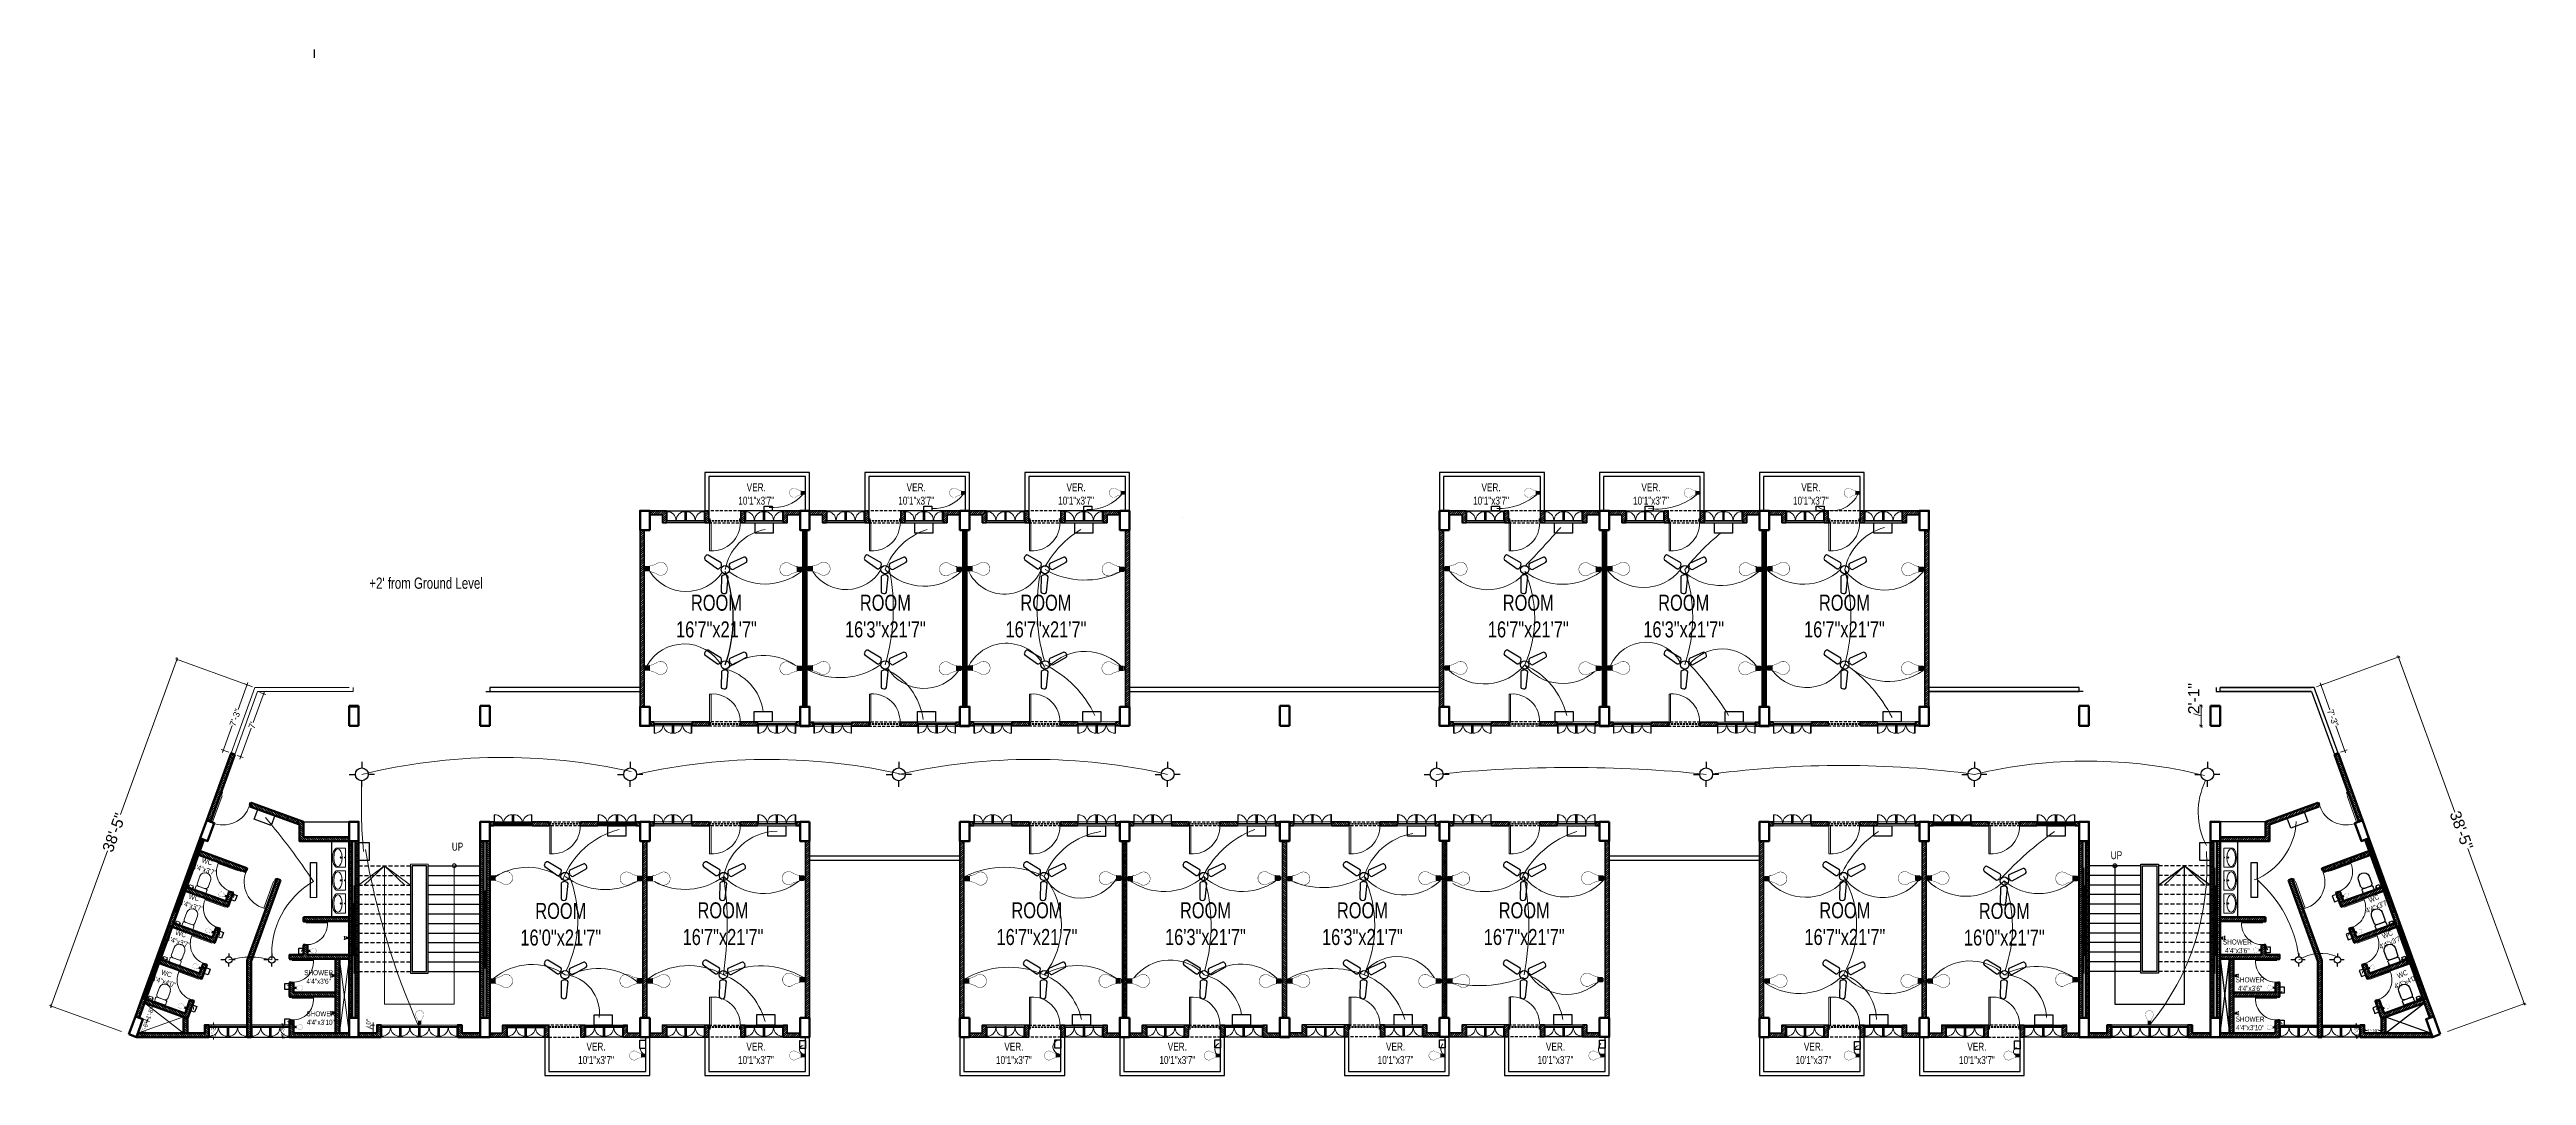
# Model space of a CAD drawing. Header units: inches. Extents: x -20263 to 10253, y -4567 to 3195.
# Drawn here: x -3590 to -493, y -1565 to -282 of the extents above; entities that cross this region are included whole.
import ezdxf

# ---------------------------------------------------------------- set-up
doc = ezdxf.new("R2010")
doc.units = ezdxf.units.IN
doc.header["$MEASUREMENT"] = 0
doc.linetypes.add('DASHED2', pattern=[0.375, 0.25, -0.125])
for name, color, linetype, lineweight in [('A-TEXT', 7, 'Continuous', 5), ('ar-DOOR-WOOD', 44, 'Continuous', 0), ('column', 1, 'Continuous', 50), ('Dimension', 18, 'Continuous', 9), ('e conduit 1', 90, 'Continuous', 5), ('e conduit 2', 210, 'Continuous', 5), ('illustr-TOILET FIXTURE', 171, 'Continuous', 0), ('Main Wall', 250, 'Continuous', 13), ('window', 160, 'Continuous', 9)]:
    doc.layers.add(name, color=color, linetype=linetype, lineweight=lineweight)
for name, color, linetype in [('BOX', 7, 'Continuous'), ('DESCCHILD', 7, 'Continuous'), ('e conduit sdb to swicth', 160, 'Continuous'), ('Electrical Installation', 50, 'Continuous'), ('plug ins', 7, 'Continuous')]:
    doc.layers.add(name, color=color, linetype=linetype)
doc.layers.add('hatch brick', color=32, linetype='Continuous', lineweight=0, transparency=0.4)
doc.styles.add('SIMPLE', font='romantic.ttf')
doc.styles.get("Standard").update_dxf_attribs({"font": 'arial.ttf'})
doc.dimstyles.new('Architectural', dxfattribs={"dimtxt": 14, "dimasz": 4, "dimexe": 2, "dimexo": 10, "dimgap": 0.09, "dimtad": 0, "dimdec": 0, "dimzin": 0, "dimdsep": 46, "dimlunit": 4, "dimtxsty": 'Standard', "dimblk": 'ARCHTICK', "dimcen": 0.09, "dimdle": 2, "dimclrd": 256, "dimclre": 256, "dimclrt": 256, "dimadec": 0, "dimazin": 0, "dimtfac": 1, "dimtdec": 0, "dimtofl": 0, "dimtmove": 1, "dimatfit": 2, "dimfxl": 12, "dimtolj": 1, "dimtzin": 0, "dimlwd": -1, "dimlwe": -1, "dimarcsym": 0})
doc.dimstyles.new('Architectural small', dxfattribs={"dimtxt": 8, "dimasz": 2, "dimexe": 3, "dimexo": 3, "dimgap": 0.09, "dimtad": 0, "dimdec": 0, "dimzin": 0, "dimdsep": 46, "dimlunit": 4, "dimtxsty": 'Standard', "dimblk": 'ARCHTICK', "dimcen": 0.09, "dimdle": 3, "dimclrd": 6, "dimclre": 6, "dimclrt": 5, "dimadec": 0, "dimazin": 0, "dimtfac": 1, "dimtdec": 0, "dimtofl": 0, "dimtmove": 1, "dimatfit": 2, "dimfxl": 12, "dimtolj": 1, "dimtzin": 0, "dimlwd": 18, "dimlwe": 18, "dimarcsym": 0})
pattern_1 = [(45, (-57374.9361, -20204.5509), (-1.325825215, 1.325825215), [])]
pattern_2 = [(45, (-57443.9361, -20206.5509), (-1.325825215, 1.325825215), [])]
pattern_3 = [(45, (-57458.4361, -20206.5509), (-1.325825215, 1.325825215), [])]
pattern_4 = [(45, (-57442.7249, -20206.5509), (-1.325825215, 1.325825215), [])]
pattern_5 = [(45, (-57448.9361, -20458.5509), (-1.325825215, 1.325825215), [])]
pattern_6 = [(45, (-57329.9361, -20204.5509), (-1.325825215, 1.325825215), [])]
pattern_7 = [(45, (-57440.4361, -20206.5509), (-1.325825215, 1.325825215), [])]
pattern_8 = [(45, (-57447.4361, -20206.5509), (-1.325825215, 1.325825215), [])]
pattern_9 = [(45, (-1501141.7975, -134092.8328), (-1.3258252147, 1.3258252147), [])]
pattern_10 = [(45, (-1500741.7975, -134092.8328), (-1.3258252147, 1.3258252147), [])]
pattern_11 = [(45, (-1500141.7975, -134092.8328), (-1.3258252147, 1.3258252147), [])]
pattern_12 = [(45, (-1499741.7975, -134092.8328), (-1.3258252147, 1.3258252147), [])]

msp = doc.modelspace()

# ---------------------------------------------------------------- texts
at = {"layer": 'A-TEXT', "attachment_point": 9, "style": 'SIMPLE'}
for s, insert, char_height, width in [('\\pxqc;{\\fSwis721 LtCn BT|b0|i0|c0|p34;VER.\\P10\'1"x3\'7"}', (-2669.784, -851.253), 10, 73.45933), ('\\pxqc;{\\fSwis721 LtCn BT|b0|i0|c0|p34;VER.\\P10\'1"x3\'7"}', (-2469.784, -851.253), 10, 73.45933), ('\\pxqc;{\\fSwis721 LtCn BT|b0|i0|c0|p34;VER.\\P10\'1"x3\'7"}', (-2269.784, -851.253), 10, 73.45933), ('\\pxqc;{\\fSwis721 LtCn BT|b0|i0|c0|p34;VER.\\P10\'1"x3\'7"}', (-1750.784, -851.253), 10, 73.45933), ('\\pxqc;{\\fSwis721 LtCn BT|b0|i0|c0|p34;VER.\\P10\'1"x3\'7"}', (-1550.784, -851.253), 10, 73.45933), ('\\pxqc;{\\fSwis721 LtCn BT|b0|i0|c0|p34;VER.\\P10\'1"x3\'7"}', (-1350.784, -851.253), 10, 73.45933), ("\\pxqc;{\\fSwis721 LtCn BT|b0|i0|c0|p34;+2' from Ground Level }", (-3045.961, -956.453), 14, 146.91866), ('\\pxqc;{\\fSwis721 LtCn BT|b0|i0|c0|p34;ROOM\\P16\'7"x21\'7"}', (-2682.847, -1017.323), 20, 146.91866), ('\\pxqc;{\\fSwis721 LtCn BT|b0|i0|c0|p34;ROOM\\P16\'3"x21\'7"}', (-2471.581, -1017.323), 20, 146.91866), ('\\pxqc;{\\fSwis721 LtCn BT|b0|i0|c0|p34;ROOM\\P16\'7"x21\'7"}', (-2270.747, -1017.323), 20, 146.91866), ('\\pxqc;{\\fSwis721 LtCn BT|b0|i0|c0|p34;ROOM\\P16\'3"x21\'7"}', (-1473.113, -1017.323), 20, 146.91866), ('\\pxqc;{\\fSwis721 LtCn BT|b0|i0|c0|p34;ROOM\\P16\'7"x21\'7"}', (-1272.093, -1017.323), 20, 146.91866), ('\\pxqc,t7;{\\fSwis721 LtCn BT|b0|i0|c0|p34;UP}', (-3046.601, -1283.768), 10, 67.05491), ('\\pxqc,t7;{\\fSwis721 LtCn BT|b0|i0|c0|p34;UP}', (-971.837, -1294.46), 10, 67.05491), ('\\pxqc;{\\fSwis721 LtCn BT|b0|i0|c0|p34;ROOM\\P16\'0"x21\'7"}', (-2877.53, -1402.577), 20, 146.91866), ('\\pxqc;{\\fSwis721 LtCn BT|b0|i0|c0|p34;ROOM\\P16\'7"x21\'7"}', (-2674.633, -1401.863), 20, 146.91866), ('\\pxqc;{\\fSwis721 LtCn BT|b0|i0|c0|p34;ROOM\\P16\'3"x21\'7"}', (-2071.233, -1401.863), 20, 146.91866), ('\\pxqc;{\\fSwis721 LtCn BT|b0|i0|c0|p34;ROOM\\P16\'3"x21\'7"}', (-1874.917, -1401.863), 20, 146.91866), ('\\pxqc;{\\fSwis721 LtCn BT|b0|i0|c0|p34;ROOM\\P16\'7"x21\'7"}', (-1672.579, -1401.863), 20, 146.91866), ('\\pxqc;{\\fSwis721 LtCn BT|b0|i0|c0|p34;ROOM\\P16\'7"x21\'7"}', (-1271.547, -1401.863), 20, 146.91866), ('\\pxqc;{\\fSwis721 LtCn BT|b0|i0|c0|p34;ROOM\\P16\'0"x21\'7"}', (-1072.11, -1402.577), 20, 146.91866), ('\\pxqc;{\\fSwis721 LtCn BT|b0|i0|c0|p34;VER.\\P10\'1"x3\'7"}', (-2870.179, -1550.479), 10, 73.45933), ('\\pxqc;{\\fSwis721 LtCn BT|b0|i0|c0|p34;VER.\\P10\'1"x3\'7"}', (-2670.179, -1550.479), 10, 73.45933), ('\\pxqc;{\\fSwis721 LtCn BT|b0|i0|c0|p34;VER.\\P10\'1"x3\'7"}', (-2347.538, -1550.479), 10, 73.45933), ('\\pxqc;{\\fSwis721 LtCn BT|b0|i0|c0|p34;VER.\\P10\'1"x3\'7"}', (-2143.126, -1550.479), 10, 73.45933), ('\\pxqc;{\\fSwis721 LtCn BT|b0|i0|c0|p34;VER.\\P10\'1"x3\'7"}', (-1870.179, -1550.416), 10, 73.45933), ('\\pxqc;{\\fSwis721 LtCn BT|b0|i0|c0|p34;VER.\\P10\'1"x3\'7"}', (-1670.179, -1550.416), 10, 73.45933), ('\\pxqc;{\\fSwis721 LtCn BT|b0|i0|c0|p34;VER.\\P10\'1"x3\'7"}', (-1347.538, -1550.479), 10, 73.45933), ('\\pxqc;{\\fSwis721 LtCn BT|b0|i0|c0|p34;VER.\\P10\'1"x3\'7"}', (-1143.126, -1550.479), 10, 73.45933)]:
    msp.add_mtext(s, dxfattribs=dict(at, insert=insert, char_height=char_height, width=width))
at = {"layer": 'A-TEXT', "color": 7, "char_height": 20, "width": 146.91866, "attachment_point": 9, "style": 'SIMPLE'}
for insert in [(-1667.494, -1017.323), (-2282.001, -1401.863)]:
    msp.add_mtext('\\pxqc;{\\fSwis721 LtCn BT|b0|i0|c0|p34;ROOM\\P16\'7"x21\'7"}', dxfattribs=dict(at, insert=insert))
at = {"layer": 'A-TEXT', "char_height": 6.4, "width": 47.01397, "attachment_point": 9, "style": 'SIMPLE'}
for s, insert, rotation in [('\\pxqc;{\\fSwis721 LtCn BT|b0|i0|c0|p34;WC\\P4\'4"x3\'7"}', (-3374.922, -1317.452), 342.845439), ('\\pxqc;{\\fSwis721 LtCn BT|b0|i0|c0|p34;WC\\P4\'4"x3\'7"}', (-3391.308, -1362.568), 342.845439), ('\\pxqc;{\\fSwis721 LtCn BT|b0|i0|c0|p34;WC\\P4\'4"x3\'7"}', (-656.246, -1346.938), 23.409484), ('\\pxqc;{\\fSwis721 LtCn BT|b0|i0|c0|p34;WC\\P4\'4"x3\'7"}', (-3407.692, -1407.678), 342.845439), ('\\pxqc;{\\fSwis721 LtCn BT|b0|i0|c0|p34;WC\\P4\'4"x3\'7"}', (-639.357, -1391.861), 23.409484), ('\\pxqc;{\\fSwis721 LtCn BT|b0|i0|c0|p34;SHOWER\\P4\'4"x3\'6"}', (-830.685, -1411.852), 359.845439), ('\\pxqc;{\\fSwis721 LtCn BT|b0|i0|c0|p34;WC\\P4\'4"x4\'0"}', (-3425.785, -1457.494), 342.845439), ('\\pxqc;{\\fSwis721 LtCn BT|b0|i0|c0|p34;SHOWER\\P4\'4"x3\'6"}', (-3230.405, -1450.229), 359.845439), ('\\pxqc;{\\fSwis721 LtCn BT|b0|i0|c0|p34;SHOWER\\P4\'4"x3\'6"}', (-814.749, -1459.14), 359.845439), ('\\pxqc;{\\fSwis721 LtCn BT|b0|i0|c0|p34;WC\\P4\'4"x4\'0"}', (-620.707, -1441.472), 23.409484), ('\\pxqc;{\\fSwis721 LtCn BT|b0|i0|c0|p34;SHOWER\\P4\'4"x3\'10"}', (-3227.637, -1501.54), 359.845439), ('\\pxqc;{\\fSwis721 LtCn BT|b0|i0|c0|p34;SHOWER\\P4\'4"x3\'10"}', (-814.749, -1508.318), 359.845439)]:
    msp.add_mtext(s, dxfattribs=dict(at, insert=insert, rotation=rotation))

# ---------------------------------------------------------------- blocks, each defined once
blk = doc.blocks.new('_ArchTick')
at = {"color": 0, "linetype": 'ByBlock', "const_width": 0.15}
blk.add_lwpolyline([(-0.5, -0.5), (0.5, 0.5)], dxfattribs=at)
blk = doc.blocks.new('*D233')
at = {"layer": 'Defpoints', "color": 0, "transparency": 16777216}
for p in [(-3333.7, -1079.8), (-3588.5, -1477.8), (-3491.1, -1513.2)]:
    blk.add_point(p, dxfattribs=at)
at = {"layer": 'Dimension', "transparency": 16777216}
for p, q in [((-3430.4, -1042.6), (-3501.6, -1238.5)), ((-3343.1, -1076.4), (-3433, -1043.8)), ((-3589.2, -1479.7), (-3518, -1283.8)), ((-3500.5, -1509.8), (-3590.4, -1477.1))]:
    blk.add_line(p, q, dxfattribs=at)
at = {"layer": 'Dimension', "transparency": 16777216, "xscale": 4, "yscale": 4, "zscale": 4}
for p, rotation in [((-3431.1, -1044.4), 70.0371155130217), ((-3588.5, -1477.8), 250.0371155130217)]:
    blk.add_blockref('_ArchTick', p, dxfattribs=dict(at, rotation=rotation))
at = {"layer": 'Dimension', "transparency": 16777216, "insert": (-3509.8, -1261.1), "char_height": 14, "attachment_point": 5, "rotation": 70.0371}
blk.add_mtext('\\A1;38\'-5"', dxfattribs=at)
blk = doc.blocks.new('*D234')
at = {"layer": 'Defpoints', "color": 0, "transparency": 16777216}
for p in [(-757.9, -1079.8), (-495.2, -1475), (-600.5, -1513.2)]:
    blk.add_point(p, dxfattribs=at)
at = {"layer": 'Dimension', "transparency": 16777216}
for p, q in [((-748.5, -1076.4), (-650.8, -1040.9)), ((-653.3, -1039.7), (-582.2, -1235.6)), ((-494.5, -1476.9), (-565.7, -1281)), ((-591.1, -1509.8), (-493.3, -1474.3))]:
    blk.add_line(p, q, dxfattribs=at)
at = {"layer": 'Dimension', "transparency": 16777216, "xscale": 4, "yscale": 4, "zscale": 4}
for p, rotation in [((-652.7, -1041.6), 109.9628844869782), ((-495.2, -1475), 289.9628844869782)]:
    blk.add_blockref('_ArchTick', p, dxfattribs=dict(at, rotation=rotation))
at = {"layer": 'Dimension', "transparency": 16777216, "insert": (-573.9, -1258.3), "char_height": 14, "attachment_point": 5, "rotation": 289.9629}
blk.add_mtext('\\A1;38\'-5"', dxfattribs=at)
blk = doc.blocks.new('*D235')
at = {"layer": 'Defpoints', "color": 0, "transparency": 16777216}
for p in [(-3330.2, -1084.8), (-3322.6, -1087.6), (-3358.7, -1163.5)]:
    blk.add_point(p, dxfattribs=at)
at = {"layer": 'Dimension', "color": 6, "lineweight": 18, "transparency": 16777216}
for p, q in [((-3321.5, -1084.8), (-3335.6, -1123.4)), ((-3327.4, -1085.8), (-3319.7, -1088.6)), ((-3352.2, -1169.1), (-3338.1, -1130.4)), ((-3355.9, -1164.5), (-3348.3, -1167.3))]:
    blk.add_line(p, q, dxfattribs=at)
at = {"layer": 'Dimension', "color": 6, "lineweight": 18, "transparency": 16777216, "xscale": 2, "yscale": 2, "zscale": 2}
for p, rotation in [((-3322.6, -1087.6), 70.03895655917337), ((-3351.1, -1166.2), 250.0389565591734)]:
    blk.add_blockref('_ArchTick', p, dxfattribs=dict(at, rotation=rotation))
at = {"layer": 'Dimension', "color": 5, "transparency": 16777216, "insert": (-3336.8, -1126.9), "char_height": 8, "attachment_point": 5, "rotation": 70.039}
blk.add_mtext("\\A1;7'", dxfattribs=at)
blk = doc.blocks.new('*D236')
at = {"layer": 'Defpoints', "color": 0, "transparency": 16777216}
for p in [(-757.9, -1079.8), (-728.1, -1161.8), (-719.7, -1158.7)]:
    blk.add_point(p, dxfattribs=at)
at = {"layer": 'Dimension', "color": 6, "lineweight": 18, "transparency": 16777216}
for p, q in [((-755.1, -1078.8), (-746.7, -1075.7)), ((-750.5, -1074), (-738.3, -1107.7)), ((-718.7, -1161.5), (-731, -1127.8)), ((-725.3, -1160.7), (-716.9, -1157.7))]:
    blk.add_line(p, q, dxfattribs=at)
at = {"layer": 'Dimension', "color": 6, "lineweight": 18, "transparency": 16777216, "xscale": 2, "yscale": 2, "zscale": 2}
for p, rotation in [((-749.5, -1076.8), 109.9610434408243), ((-719.7, -1158.7), 289.9610434408243)]:
    blk.add_blockref('_ArchTick', p, dxfattribs=dict(at, rotation=rotation))
at = {"layer": 'Dimension', "color": 5, "transparency": 16777216, "insert": (-734.6, -1117.7), "char_height": 8, "attachment_point": 5, "rotation": 289.961}
blk.add_mtext('\\A1;7\'-3"', dxfattribs=at)
blk = doc.blocks.new('*D237')
at = {"layer": 'Defpoints', "color": 0, "transparency": 16777216}
for p in [(-3333.7, -1079.8), (-3373, -1158.3), (-3363.4, -1161.8)]:
    blk.add_point(p, dxfattribs=at)
at = {"layer": 'Dimension', "color": 6, "lineweight": 18, "transparency": 16777216}
for p, q in [((-3342.2, -1073.5), (-3354.5, -1107.3)), ((-3336.5, -1078.8), (-3346.1, -1075.3)), ((-3374, -1161.1), (-3361.8, -1127.4)), ((-3366.2, -1160.7), (-3375.8, -1157.3))]:
    blk.add_line(p, q, dxfattribs=at)
at = {"layer": 'Dimension', "color": 6, "lineweight": 18, "transparency": 16777216, "xscale": 2, "yscale": 2, "zscale": 2}
for p, rotation in [((-3343.3, -1076.3), 70.0587109803053), ((-3373, -1158.3), 250.0587109803053)]:
    blk.add_blockref('_ArchTick', p, dxfattribs=dict(at, rotation=rotation))
at = {"layer": 'Dimension', "color": 5, "transparency": 16777216, "insert": (-3358.1, -1117.3), "char_height": 8, "attachment_point": 5, "rotation": 70.0587}
blk.add_mtext('\\A1;7\'-3"', dxfattribs=at)
blk = doc.blocks.new('*D238')
at = {"layer": 'Defpoints', "color": 0, "transparency": 16777216}
for p in [(-3185.5, -1511.6), (-3180.8, -1501.6), (-3180.8, -1511.6)]:
    blk.add_point(p, dxfattribs=at)
at = {"layer": 'Dimension', "color": 6, "lineweight": 18, "transparency": 16777216}
for p, q in [((-3191.4, -1504.9), (-3191.4, -1504.7)), ((-3185.5, -1506.6), (-3191.4, -1504.9)), ((-3183.8, -1501.6), (-3188.5, -1501.6)), ((-3183.8, -1511.6), (-3188.5, -1511.6)), ((-3185.5, -1498.6), (-3185.5, -1514.6))]:
    blk.add_line(p, q, dxfattribs=at)
for p, rotation in [((-3185.5, -1501.6), 90), ((-3185.5, -1511.6), 270)]:
    blk.add_blockref('_ArchTick', p, dxfattribs=dict(at, rotation=rotation))
at = {"layer": 'Dimension', "color": 5, "transparency": 16777216, "insert": (-3191.4, -1499.7), "char_height": 8, "attachment_point": 5, "rotation": 90}
blk.add_mtext('\\A1;{\\H0.66667x;10"}', dxfattribs=at)
blk = doc.blocks.new('*D239')
at = {"layer": 'Defpoints', "color": 0, "transparency": 16777216}
for p in [(-3479.9, -1511.6), (-3473.6, -1494.3), (-3468.2, -1496.3)]:
    blk.add_point(p, dxfattribs=at)
at = {"layer": 'Dimension', "color": 6, "lineweight": 18, "transparency": 16777216}
for p, q in [((-3477.1, -1512.7), (-3471.6, -1514.6)), ((-3475.5, -1516.4), (-3473.7, -1511.4)), ((-3470.8, -1495.3), (-3465.4, -1497.3)), ((-3467.1, -1493.5), (-3469, -1498.4))]:
    blk.add_line(p, q, dxfattribs=at)
at = {"layer": 'Dimension', "color": 6, "lineweight": 18, "transparency": 16777216, "xscale": 2, "yscale": 2, "zscale": 2}
for p, rotation in [((-3474.5, -1513.6), 250.0389565590959), ((-3468.2, -1496.3), 70.03895655909592)]:
    blk.add_blockref('_ArchTick', p, dxfattribs=dict(at, rotation=rotation))
at = {"layer": 'Dimension', "color": 5, "transparency": 16777216, "insert": (-3471.3, -1504.9), "char_height": 8, "attachment_point": 5, "rotation": 70.039}
blk.add_mtext('\\A1;{\\H0.66667x;1\'-6"}', dxfattribs=at)
blk = doc.blocks.new('*D240')
at = {"layer": 'Defpoints', "color": 0, "transparency": 16777216}
for p in [(-3471.5, -1473.9), (-3461.4, -1477.6), (-3478.3, -1492.6)]:
    blk.add_point(p, dxfattribs=at)
at = {"layer": 'Dimension', "color": 6, "lineweight": 18, "transparency": 16777216}
for p, q in [((-3468.7, -1474.9), (-3458.6, -1478.6)), ((-3460.4, -1474.8), (-3462.4, -1480.4)), ((-3475.5, -1493.6), (-3465.4, -1497.3)), ((-3469.2, -1499.1), (-3467.1, -1493.5))]:
    blk.add_line(p, q, dxfattribs=at)
at = {"layer": 'Dimension', "color": 6, "lineweight": 18, "transparency": 16777216, "xscale": 2, "yscale": 2, "zscale": 2}
for p, rotation in [((-3461.4, -1477.6), 70.00234317512712), ((-3468.2, -1496.3), 250.0023431751271)]:
    blk.add_blockref('_ArchTick', p, dxfattribs=dict(at, rotation=rotation))
at = {"layer": 'Dimension', "color": 5, "transparency": 16777216, "insert": (-3464.8, -1486.9), "char_height": 8, "attachment_point": 5, "rotation": 70.0023}
blk.add_mtext('\\A1;{\\H0.66667x;1\'-8"}', dxfattribs=at)
blk = doc.blocks.new('DOOR_45')
at = {"layer": 'ar-DOOR-WOOD'}
for p, q in [((-11008.7, 15426.4), (-11008.7, 15424.4)), ((-10968.7, 15426.4), (-11008.7, 15426.4)), ((-11008.7, 15424.4), (-10968.7, 15424.4)), ((-10968.7, 15427.4), (-10963.7, 15427.4)), ((-10968.7, 15427.4), (-10968.7, 15426.4)), ((-10968.7, 15424.4), (-10968.7, 15426.4)), ((-10968.7, 15426.4), (-10966.7, 15426.4)), ((-10966.7, 15426.4), (-10966.7, 15425.4)), ((-10966.7, 15425.4), (-10963.7, 15425.4)), ((-10963.7, 15427.4), (-10963.7, 15425.4)), ((-10968.7, 15382.4), (-10968.7, 15383.4)), ((-10968.7, 15383.4), (-10966.7, 15383.4)), ((-10968.7, 15382.4), (-10963.7, 15382.4)), ((-10966.7, 15384.4), (-10963.7, 15384.4)), ((-10966.7, 15383.4), (-10966.7, 15384.4)), ((-10963.7, 15382.4), (-10963.7, 15384.4))]:
    blk.add_line(p, q, dxfattribs=at)
for points in [[(-10968.7, 15426.4), (-11008.7, 15426.4), (-11008.7, 15424.4), (-10968.7, 15424.4)], [(-10963.7, 15427.4), (-10968.7, 15427.4), (-10968.7, 15426.4), (-10966.7, 15426.4), (-10966.7, 15425.4), (-10963.7, 15425.4)], [(-10968.7, 15383.4), (-10968.7, 15382.4), (-10963.7, 15382.4), (-10963.7, 15384.4), (-10966.7, 15384.4), (-10966.7, 15383.4)]]:
    blk.add_lwpolyline(points, close=True, dxfattribs=at)
blk.add_arc((-10969.9, 15422.3), 38.9, 176.9083, 271.677, dxfattribs=at)
blk = doc.blocks.new('DOOR_40')
at = {"layer": 'ar-DOOR-WOOD'}
for p, q in [((-11029, 15421), (-11064, 15421)), ((-11064, 15421), (-11064, 15419)), ((-11064, 15419), (-11029, 15419)), ((-11029, 15422), (-11024, 15422)), ((-11029, 15422), (-11029, 15421)), ((-11029, 15419), (-11029, 15421)), ((-11029, 15421), (-11027, 15421)), ((-11027, 15421), (-11027, 15420)), ((-11027, 15420), (-11024, 15420)), ((-11024, 15422), (-11024, 15420)), ((-11029, 15383), (-11027, 15383)), ((-11029, 15382), (-11029, 15383)), ((-11029, 15382), (-11024, 15382)), ((-11027, 15383), (-11027, 15384)), ((-11027, 15384), (-11024, 15384)), ((-11024, 15382), (-11024, 15384))]:
    blk.add_line(p, q, dxfattribs=at)
blk.add_arc((-11029, 15418), 34.8, 178.03, 270.3561, dxfattribs=at)
blk = doc.blocks.new('room 1')
h = blk.add_hatch()
h.set_pattern_fill('ANSI31', color=256, scale=15)
h.paths.add_polyline_path([(1498318, 133229), (1498318, 133219), (1498323, 133219), (1498323, 133234), (1498302, 133234), (1498302, 133229), (1498302, 133229)])
h = blk.add_hatch()
h.set_pattern_fill('ANSI31', color=256, scale=15)
h.paths.add_polyline_path([(1498474, 133229), (1498474, 133219), (1498469, 133219), (1498469, 133234), (1498490, 133234), (1498490, 133229), (1498490, 133229)])
at = {"layer": 'hatch brick'}
h = blk.add_hatch(dxfattribs=at)
h.set_pattern_fill('ANSI31', color=256, scale=15)
h.paths.add_polyline_path([(1498298.5, 132989), (1498293.5, 132989), (1498293.5, 133210), (1498298.5, 133210)])
h = blk.add_hatch(dxfattribs=at)
h.set_pattern_fill('ANSI31', color=256, scale=15)
h.set_pattern_definition([(45, (69, 2), (-1.3258252147, 1.3258252147), [])])
h.paths.add_polyline_path([(1498376, 133234), (1498376, 133219), (1498376, 133219), (1498371, 133219), (1498371, 133234)])
h = blk.add_hatch(dxfattribs=at)
h.set_pattern_fill('ANSI31', color=256, scale=15)
h.set_pattern_definition([(45, (114, 2), (-1.3258252147, 1.3258252147), [])])
h.paths.add_polyline_path([(1498421, 133234), (1498421, 133219), (1498421, 133219), (1498416, 133219), (1498416, 133234)])
h = blk.add_hatch(dxfattribs=at)
h.set_pattern_fill('ANSI31', color=256, scale=15)
h.paths.add_polyline_path([(1498493.5, 132989), (1498498.5, 132989), (1498498.5, 133210), (1498493.5, 133210)])
h = blk.add_hatch(dxfattribs=at)
h.set_pattern_fill('ANSI31', color=256, scale=15)
h.set_pattern_definition([(45, (-14.5, 0), (-1.3258252147, 1.3258252147), [])])
h.paths.add_polyline_path([(1498302, 132970), (1498307, 132970), (1498307, 132965), (1498302, 132965)])
h = blk.add_hatch(dxfattribs=at)
h.set_pattern_fill('ANSI31', color=256, scale=15)
h.set_pattern_definition([(45, (-5, -252), (-1.3258252147, 1.3258252147), [])])
h.paths.add_polyline_path([(1498376, 132970), (1498355, 132970), (1498355, 132965), (1498376, 132965)])
h = blk.add_hatch(dxfattribs=at)
h.set_pattern_fill('ANSI31', color=256, scale=15)
h.set_pattern_definition([(45, (1.2113, 4e-09), (-1.3258252147, 1.3258252147), [])])
h.paths.add_polyline_path([(1498437, 132970), (1498416, 132970), (1498416, 132965), (1498437, 132965)])
h = blk.add_hatch(dxfattribs=at)
h.set_pattern_fill('ANSI31', color=256, scale=15)
h.paths.add_polyline_path([(1498490, 132970), (1498485, 132970), (1498485, 132965), (1498490, 132965)])
for points in [[(1498323, 133234), (1498371, 133234), (1498371, 133219), (1498323, 133219)], [(1498469, 133234), (1498421, 133234), (1498421, 133219), (1498469, 133219)]]:
    blk.add_lwpolyline(points, close=True)
at = {"linetype": 'DASHED2', "ltscale": 15}
for points in [[(1498376, 133219), (1498416, 133219), (1498416, 133234), (1498376, 133234)], [(1498376, 132965), (1498416, 132965), (1498416, 132970), (1498376, 132970)]]:
    blk.add_lwpolyline(points, close=True, dxfattribs=at)
at = {"layer": 'Main Wall', "color": 1, "lineweight": 50}
for points in [[(1498302, 133210), (1498290, 133210), (1498290, 133234), (1498302, 133234), (1498302, 133210)], [(1498502, 133210), (1498490, 133210), (1498490, 133234), (1498502, 133234), (1498502, 133210)], [(1498302, 132965), (1498290, 132965), (1498290, 132989), (1498302, 132989), (1498302, 132965)], [(1498502, 132965), (1498490, 132965), (1498490, 132989), (1498502, 132989), (1498502, 132965)]]:
    blk.add_lwpolyline(points, dxfattribs=at)
at = {"layer": 'Main Wall', "lineweight": 35}
for points in [[(1498298.5, 132989), (1498293.5, 132989), (1498293.5, 133210), (1498298.5, 133210)], [(1498376, 133234), (1498376, 133219), (1498376, 133219), (1498376, 133219), (1498371, 133219), (1498371, 133234)], [(1498421, 133234), (1498421, 133219), (1498421, 133219), (1498421, 133219), (1498416, 133219), (1498416, 133234)], [(1498493.5, 132989), (1498498.5, 132989), (1498498.5, 133210), (1498493.5, 133210)], [(1498302, 132970), (1498307, 132970), (1498307, 132965), (1498302, 132965)], [(1498437, 132970), (1498416, 132970), (1498416, 132965), (1498437, 132965)], [(1498490, 132970), (1498485, 132970), (1498485, 132965), (1498490, 132965)]]:
    blk.add_lwpolyline(points, close=True, dxfattribs=at)
for points in [[(1498318, 133229), (1498318, 133219), (1498323, 133219), (1498323, 133234), (1498302, 133234), (1498302, 133229), (1498302, 133229), (1498302, 133229), (1498318, 133229)], [(1498474, 133229), (1498474, 133219), (1498469, 133219), (1498469, 133234), (1498490, 133234), (1498490, 133229), (1498490, 133229), (1498490, 133229), (1498474, 133229)], [(1498376, 132970), (1498376, 132970), (1498355, 132970), (1498355, 132965), (1498376, 132965), (1498376, 132970)]]:
    blk.add_lwpolyline(points, dxfattribs=at)
at = {"layer": 'Main Wall', "color": 150}
for points in [[(1498371, 133221), (1498323.6, 133221), (1498323.6, 133222), (1498371, 133222)], [(1498371, 133221), (1498323.6, 133221), (1498323.6, 133221.5), (1498371, 133221.5)], [(1498421, 133221), (1498468.4, 133221), (1498468.4, 133222), (1498421, 133222)], [(1498421, 133221), (1498468.4, 133221), (1498468.4, 133221.5), (1498421, 133221.5)], [(1498307, 132968), (1498354.4, 132968), (1498354.4, 132967), (1498307, 132967)], [(1498307, 132968), (1498354.4, 132968), (1498354.4, 132967.5), (1498307, 132967.5)], [(1498437.6, 132968), (1498484.4, 132968), (1498484.4, 132967), (1498437.6, 132967)], [(1498437.6, 132968), (1498484.4, 132968), (1498484.4, 132967.5), (1498437.6, 132967.5)]]:
    blk.add_lwpolyline(points, close=True, dxfattribs=at)
at = {"layer": 'Main Wall', "color": 150, "linetype": 'DASHED2', "ltscale": 10}
for points in [[(1498376, 133222), (1498416, 133222), (1498416, 133221), (1498376, 133221)], [(1498376, 133222), (1498416, 133222), (1498416, 133221.5), (1498376, 133221.5)], [(1498376, 132968), (1498416, 132968), (1498416, 132967), (1498376, 132967)], [(1498376, 132968), (1498416, 132968), (1498416, 132967.5), (1498376, 132967.5)]]:
    blk.add_lwpolyline(points, close=True, dxfattribs=at)
at = {"layer": 'Main Wall'}
for points in [[(1498307, 132965), (1498355, 132965), (1498355, 132970), (1498307, 132970)], [(1498437, 132965), (1498485, 132965), (1498485, 132970), (1498437, 132970)]]:
    blk.add_lwpolyline(points, close=True, dxfattribs=at)
at = {"layer": 'Main Wall', "extrusion": (0, 0, -1)}
for name, p, xscale, yscale, zscale, rotation in [('DOOR_40', (-1502949.7, 129913.8), 0.2999999999999545, 0.2999999999999545, -0.2999999999999545, 270), ('DOOR_40', (-1502973.7, 129913.8), 0.2999999999999545, 0.2999999999999545, -0.2999999999999545, 270), ('DOOR_45', (-1512089.3, 142969.6), -0.8888888888889142, 0.8888888888889142, -0.8888888888889142, 270), ('DOOR_40', (-1493818.3, 129913.8), -0.2999999999999545, 0.2999999999999545, -0.2999999999999545, 90), ('DOOR_40', (-1493842.3, 129913.8), -0.2999999999999545, 0.2999999999999545, -0.2999999999999545, 90), ('DOOR_45', (-1512089.3, 123219.5), 0.8888888888889142, 0.8888888888889142, -0.8888888888889142, 270), ('DOOR_40', (-1493704.3, 136275.3), 0.2999999999999545, 0.2999999999999545, -0.2999999999999545, 90), ('DOOR_40', (-1493728.3, 136275.3), 0.2999999999999545, 0.2999999999999545, -0.2999999999999545, 90), ('DOOR_40', (-1493834.3, 136275.3), 0.2999999999999545, 0.2999999999999545, -0.2999999999999545, 90), ('DOOR_40', (-1493858.3, 136275.3), 0.2999999999999545, 0.2999999999999545, -0.2999999999999545, 90)]:
    blk.add_blockref(name, p, dxfattribs=dict(at, xscale=xscale, yscale=yscale, zscale=zscale, rotation=rotation))
at = {"layer": 'Main Wall'}
for p, xscale, yscale, zscale, rotation in [((1493720.3, 129913.8), 0.2999999999999545, 0.2999999999999545, 0.2999999999999545, 270), ((1493744.3, 129913.8), 0.2999999999999545, 0.2999999999999545, 0.2999999999999545, 270), ((1503047.7, 129913.8), -0.2999999999999545, 0.2999999999999545, 0.2999999999999546, 90), ((1503071.7, 129913.8), -0.2999999999999545, 0.2999999999999545, 0.2999999999999546, 90), ((1502933.7, 136275.3), 0.2999999999999546, 0.2999999999999546, 0.2999999999999546, 90), ((1502957.7, 136275.3), 0.2999999999999546, 0.2999999999999546, 0.2999999999999546, 90), ((1503063.7, 136275.3), 0.2999999999999546, 0.2999999999999546, 0.2999999999999546, 90), ((1503087.7, 136275.3), 0.2999999999999546, 0.2999999999999546, 0.2999999999999546, 90)]:
    blk.add_blockref('DOOR_40', p, dxfattribs=dict(at, xscale=xscale, yscale=yscale, zscale=zscale, rotation=rotation))
blk = doc.blocks.new('T-FIX-027')
at = {"layer": 'illustr-TOILET FIXTURE'}
for p, q in [((-11843.8, 14568.9), (-11843.8, 14557.4)), ((-11843.8, 14568.9), (-11843.8, 14557.4)), ((-11843.8, 14568.9), (-11819.8, 14568.9)), ((-11843.8, 14568.9), (-11819.8, 14568.9)), ((-11819.8, 14568.9), (-11819.8, 14557.4)), ((-11819.8, 14568.9), (-11819.8, 14557.4))]:
    blk.add_line(p, q, dxfattribs=at)
for centre, radius in [((-11831.9, 14563.3), 0.762), ((-11831.9, 14563.3), 0.762), ((-11831.9, 14568.3), 0.508), ((-11831.9, 14568.3), 0.508)]:
    blk.add_circle(centre, radius, dxfattribs=at)
blk.add_ellipse((-11831.8, 14559.6), major_axis=(-10.9, 0), ratio=0.480383, dxfattribs=at)
blk.add_ellipse((-11831.8, 14559.6), major_axis=(-10.9, 0), ratio=0.480383, dxfattribs=at)
blk.add_ellipse((-11831.8, 14558.9), major_axis=(-12.4, 0), ratio=0.48498, start_param=6.528919, end_param=9.179045, dxfattribs=at)
blk.add_ellipse((-11831.8, 14558.9), major_axis=(-12.4, 0), ratio=0.48498, start_param=6.528919, end_param=9.179045, dxfattribs=at)
blk = doc.blocks.new('stair final')
for points in [[(82, 124), (82, -90), (-70, -90), (-70, 124)], [(-37.5, 124), (-37.5, -49), (49.5, -49), (49.5, 122.8)], [(17, 100), (49.5, 124), (82, 100)], [(24.2, 100), (49.5, 124)], [(49.5, 124), (75, 100)], [(82, -8), (82, -90)]]:
    blk.add_lwpolyline(points)
blk.add_lwpolyline([(-5, 126), (17, 126), (17, -10), (-5, -10)], close=True)
blk.add_circle((-37.5, 124), 2.49)
at = {"layer": 'BOX', "ltscale": 2000}
for p, q in [((-5, 124), (-70, 124)), ((-5, 112), (-70, 112)), ((-5, 100), (-70, 100)), ((-5, 88), (-70, 88)), ((-5, 76), (-70, 76)), ((-5, 64), (-70, 64)), ((-5, 52), (-70, 52)), ((-5, 40), (-70, 40)), ((-5, 28), (-70, 28)), ((-5, 16), (-70, 16)), ((-5, 4), (-70, 4)), ((-5, -8), (-70, -8)), ((0, -8), (-3, -8)), ((15, -8), (12, -8))]:
    blk.add_line(p, q, dxfattribs=at)
at = {"layer": 'BOX', "linetype": 'DASHED2', "ltscale": 20}
for p, q in [((82, 124), (17, 124)), ((82, 112), (17, 112)), ((82, 100), (17, 100)), ((82, 88), (17, 88)), ((82, 76), (17, 76)), ((82, 64), (17, 64)), ((82, 52), (17, 52)), ((82, 40), (17, 40)), ((82, 28), (17, 28)), ((82, 16), (17, 16)), ((82, 4), (17, 4)), ((82, -8), (17, -8))]:
    blk.add_line(p, q, dxfattribs=at)
at = {"layer": 'BOX', "ltscale": 2000}
for points in [[(17, 124), (17, -10), (-5, -10), (-5, 124)], [(-3, 124), (15, 124)]]:
    blk.add_lwpolyline(points, dxfattribs=at)
blk.add_lwpolyline([(15, 124), (15, -8), (-3, -8), (-3, 124)], close=True, dxfattribs=at)
blk = doc.blocks.new('wc')
at = {"linetype": 'Continuous'}
for p, q in [((17795, 10409.4), (17795, 10412.4)), ((17796.2, 10413.9), (17808.3, 10413.9)), ((17809.6, 10412.4), (17809.6, 10409.4)), ((17795.1, 10404.9), (17795.1, 10395.3)), ((17808.2, 10407.9), (17796.2, 10407.9)), ((17806.4, 10407.9), (17798.8, 10407.9)), ((17802.3, 10388.8), (17802.3, 10388.8)), ((17809.4, 10395.3), (17809.4, 10404.9))]:
    blk.add_line(p, q, dxfattribs=at)
for centre, radius, start, end in [((17796.2, 10412.7), 1.22, 92.839, 193.0763), ((17796.2, 10409.1), 1.22, 166.9235, 267.161), ((17808.2, 10409.2), 1.35, 271.2066, 6.2687), ((17808.3, 10412.6), 1.29, 350.3937, 88.0376), ((17798.7, 10404.3), 3.61, 88.6213, 170.3077), ((17802.2, 10395.9), 7.08, 184.6705, 270.7333), ((17802.4, 10395.9), 7.08, 269.2667, 355.3295), ((17806.4, 10404.9), 3, 0, 90)]:
    blk.add_arc(centre, radius, start, end, dxfattribs=at)
blk = doc.blocks.new('nap')
at = {"linetype": 'Continuous'}
for p, q in [((17810.9, 10411), (17810.9, 10413.6)), ((17810.9, 10413.6), (17817, 10413.6)), ((17811.7, 10411), (17810.9, 10411)), ((17811.7, 10410.2), (17811.7, 10411.9)), ((17812.2, 10412.4), (17815.8, 10412.4)), ((17815.8, 10409.7), (17812.2, 10409.7)), ((17816.3, 10411.9), (17816.3, 10410.2)), ((17817, 10411), (17816.3, 10411)), ((17817, 10413.6), (17817, 10411))]:
    blk.add_line(p, q, dxfattribs=at)
for centre, start, end in [((17812.2, 10411.9), 90, 180), ((17812.2, 10410.2), 180, 270), ((17815.8, 10411.9), 0, 90), ((17815.8, 10410.2), 270, 0)]:
    blk.add_arc(centre, 0.5, start, end, dxfattribs=at)
blk = doc.blocks.new('toilet stair block final')
h = blk.add_hatch()
h.set_pattern_fill('ANSI31', color=256, scale=15)
h.set_pattern_definition([(45, (1.7069, -4.6996), (-1.325825, 1.325825), [])])
h.paths.add_polyline_path([(145.1, -46.6), (150.1, -44.7), (150.1, -64.8), (145.1, -64.8)])
at = {"layer": 'hatch brick'}
h = blk.add_hatch(dxfattribs=at)
h.set_pattern_fill('ANSI31', color=256, scale=15)
h.paths.add_polyline_path([(86, 283.3), (116.4, 199.4), (121.1, 201.1), (90.6, 285)])
h = blk.add_hatch(dxfattribs=at)
h.set_pattern_fill('ANSI31', color=256, scale=15)
edge = h.paths.add_edge_path()
edge.add_line((67, 218.3), (65.3, 223))
edge.add_line((65.3, 223), (0, 199.2))
edge.add_line((0, 199.2), (0, 180.2))
edge.add_line((0, 180.2), (-57, 180.2))
edge.add_line((-57, 180.2), (-57, 175.2))
edge.add_line((-57, 175.2), (5, 175.2))
edge.add_line((5, 175.2), (5, 195.7))
edge.add_line((5, 195.7), (67, 218.3))
h = blk.add_hatch(dxfattribs=at)
h.set_pattern_fill('ANSI31', color=256, scale=15)
h.paths.add_polyline_path([(-233, 175.2), (-233, -45.8), (-229, -45.8), (-229, 175.2)])
h = blk.add_hatch(dxfattribs=at)
h.set_pattern_fill('ANSI31', color=256, scale=15)
h.set_pattern_definition([(45, (7, 0), (-1.325825, 1.325825), [])])
h.paths.add_polyline_path([(-225, 175.2), (-225, -45.8), (-221, -45.8), (-221, 175.2)])
h = blk.add_hatch(dxfattribs=at)
h.set_pattern_fill('ANSI31', color=256, scale=15)
h.set_pattern_definition([(45, (164, 0), (-1.325825, 1.325825), [])])
h.paths.add_polyline_path([(-69, 175.2), (-69, -45.8), (-65, -45.8), (-65, 175.2)])
h = blk.add_hatch(dxfattribs=at)
h.set_pattern_fill('ANSI31', color=256, scale=15)
h.paths.add_polyline_path([(-61, 175.2), (-61, -45.8), (-57, -45.8), (-57, 175.2)])
h = blk.add_hatch(dxfattribs=at)
h.set_pattern_fill('ANSI31', color=256, scale=15)
h.set_pattern_definition([(45, (-1.4041, 77.1201), (-1.325825, 1.325825), [])])
h.paths.add_polyline_path([(131.5, 158.1), (72.7, 136.7), (71, 141.4), (129.8, 162.8)])
h = blk.add_hatch(dxfattribs=at)
h.set_pattern_fill('ANSI31', color=256, scale=15)
edge = h.paths.add_edge_path()
edge.add_line((28.7, 126.1), (33.4, 127.8))
edge.add_line((33.4, 127.8), (70.4, 25.9))
edge.add_line((70.4, 25.9), (70.4, -69.8))
edge.add_line((70.4, -69.8), (65.4, -69.8))
edge.add_line((65.4, -69.8), (65.4, 25.1))
edge.add_line((65.4, 25.1), (28.7, 126.1))
h = blk.add_hatch(dxfattribs=at)
h.set_pattern_fill('ANSI31', color=256, scale=15)
h.set_pattern_definition([(45, (-1.0627, 76.1802), (-1.325825, 1.325825), [])])
edge = h.paths.add_edge_path()
edge.add_line((94.3, 93.5), (88.1, 110.4))
edge.add_line((88.1, 110.4), (92.8, 112.1))
edge.add_line((92.8, 112.1), (97.3, 99.9))
edge.add_line((97.3, 99.9), (146.1, 117.6))
edge.add_line((146.1, 117.6), (147.8, 112.9))
edge.add_line((147.8, 112.9), (94.3, 93.5))
h = blk.add_hatch(dxfattribs=at)
h.set_pattern_fill('ANSI31', color=256, scale=15)
h.paths.add_polyline_path([(0, 80), (0, 75), (-57, 75), (-57, 80)])
h = blk.add_hatch(dxfattribs=at)
h.set_pattern_fill('ANSI31', color=256, scale=15)
h.set_pattern_definition([(45, (15.3236, 31.0638), (-1.325825, 1.325825), [])])
edge = h.paths.add_edge_path()
edge.add_line((110.7, 48.4), (104.5, 65.3))
edge.add_line((104.5, 65.3), (109.2, 67))
edge.add_line((109.2, 67), (113.7, 54.8))
edge.add_line((113.7, 54.8), (162.5, 72.5))
edge.add_line((162.5, 72.5), (164.2, 67.8))
edge.add_line((164.2, 67.8), (110.7, 48.4))
h = blk.add_hatch(dxfattribs=at)
h.set_pattern_fill('ANSI31', color=256, scale=15)
h.set_pattern_definition([(45, (-56625.152, -18759.7349), (-1.325825215, 1.325825215), [])])
edge = h.paths.add_edge_path()
edge.add_line((157.4, 86.6), (162.1, 88.3))
edge.add_line((162.1, 88.3), (168.9, 69.5))
edge.add_line((168.9, 69.5), (164.2, 67.8))
edge.add_line((164.2, 67.8), (157.4, 86.6))
h = blk.add_hatch(dxfattribs=at)
h.set_pattern_fill('ANSI31', color=256, scale=15)
h.paths.add_polyline_path([(0, 28), (-57, 28), (-57, 33), (-5, 33), (-5, 45), (0, 45), (0, 33), (17.4, 33), (17.4, 28)])
h = blk.add_hatch(dxfattribs=at)
h.set_pattern_fill('ANSI31', color=256, scale=15)
h.paths.add_polyline_path([(-45, -64.8), (-40, -64.8), (-40, 28), (-45, 28)])
h = blk.add_hatch(dxfattribs=at)
h.set_pattern_fill('ANSI31', color=256, scale=15)
h.set_pattern_definition([(45, (15.3236, 31.0638), (-1.325825, 1.325825), [])])
h.paths.add_polyline_path([(125.3, 8), (120.9, 20.2), (125.6, 21.9), (130, 9.7), (178.9, 27.4), (180.6, 22.7), (127, 3.3)])
h = blk.add_hatch(dxfattribs=at)
h.set_pattern_fill('ANSI31', color=256, scale=15)
h.set_pattern_definition([(45, (17.4023, 0), (-1.325825, 1.325825), [])])
h.paths.add_polyline_path([(-40, -14), (12.4, -14), (12.4, -2), (17.4, -2), (17.4, -19), (-40, -19)])
h = blk.add_hatch(dxfattribs=at)
h.set_pattern_fill('ANSI31', color=256, scale=15)
h.set_pattern_definition([(45, (33.4168, -18.7522), (-1.325825, 1.325825), [])])
h.paths.add_polyline_path([(143.4, -41.9), (137.3, -24.9), (142, -23.2), (148.1, -40.2), (197, -22.4), (198.7, -27.1), (145.1, -46.6)])
h = blk.add_hatch(dxfattribs=at)
h.set_pattern_fill('ANSI31', color=256, scale=15)
h.paths.add_polyline_path([(201.7, -20.7), (197, -22.4), (205.5, -45.8), (210.2, -44.1)])
h = blk.add_hatch(dxfattribs=at)
h.set_pattern_fill('ANSI31', color=256, scale=15)
h.paths.add_polyline_path([(-193, -64.8), (-193, -54.8), (-198, -54.8), (-198, -64.8), (-221, -64.8), (-221, -69.8), (-193, -69.8)])
h = blk.add_hatch(dxfattribs=at)
h.set_pattern_fill('ANSI31', color=256, scale=15)
h.paths.add_polyline_path([(-97, -64.8), (-97, -69.8), (-69, -69.8), (-69, -64.8), (-92, -64.8), (-92, -54.8), (-97, -54.8)])
h = blk.add_hatch(dxfattribs=at)
h.set_pattern_fill('ANSI31', color=256, scale=15)
h.paths.add_polyline_path([(12.4, -64.8), (0, -64.8), (-57, -64.8), (-57, -69.8), (17.4, -69.8), (17.4, -49), (12.4, -49)])
h = blk.add_hatch(dxfattribs=at)
h.set_pattern_fill('ANSI31', color=256, scale=15)
h.paths.add_polyline_path([(118.4, -54.8), (123.4, -54.8), (123.4, -64.8), (207.1, -64.8), (208.9, -69.8), (118.4, -69.8)])
for points in [[(-62, 367), (-62, 362), (57.4, 362), (86, 283.3)], [(90.6, 285), (60.9, 367), (-57, 367)], [(-229, 175.2), (-225, -45.8)], [(-229, -45.8), (-225, 175.2)], [(-65, -45.8), (-61, 175.2)], [(-65, 175.2), (-61, -45.8)], [(-57, 28), (-45, -64.8)], [(-57, -64.8), (-45, 28)], [(150.1, -64.8), (198.7, -27.1)], [(150.1, -44.7), (207.1, -64.8)]]:
    blk.add_lwpolyline(points)
at = {"color": 0, "lineweight": 50}
for points in [[(86, 283.3), (116.4, 199.4), (121.1, 201.1), (90.6, 285), (86, 283.3)], [(67, 218.3), (65.3, 223), (0, 199.2), (0, 180.2), (-57, 180.2), (-57, 175.2), (5, 175.2), (5, 195.7), (67, 218.3)], [(124.6, 176.9), (197, -22.4), (201.7, -20.7), (129.3, 178.6)], [(28.7, 126.1), (33.4, 127.8), (70.4, 25.9), (70.4, -69.8), (65.4, -69.8), (65.4, 25.1), (28.7, 126.1)], [(94.3, 93.5), (88.1, 110.4), (92.8, 112.1), (97.3, 99.9), (146.1, 117.6), (147.8, 112.9), (94.3, 93.5), (94.3, 93.5)], [(0, 80), (0, 75), (-57, 75), (-57, 80), (0, 80)], [(110.7, 48.4), (104.5, 65.3), (109.2, 67), (113.7, 54.8), (162.5, 72.5), (164.2, 67.8), (110.7, 48.4), (110.7, 48.4)], [(157.4, 86.6), (162.1, 88.3), (168.9, 69.5), (164.2, 67.8), (157.4, 86.6)], [(0, 28), (-57, 28), (-57, 33), (-5, 33), (-5, 45), (0, 45), (0, 33), (17.4, 33), (17.4, 28), (0, 28)], [(125.3, 8), (120.9, 20.2), (125.6, 21.9), (130, 9.7), (178.9, 27.4), (180.6, 22.7), (127, 3.3), (125.3, 8)], [(143.4, -41.9), (137.3, -24.9), (142, -23.2), (148.1, -40.2), (197, -22.4), (198.7, -27.1), (145.1, -46.6), (143.4, -41.9)], [(12.4, -64.8), (0, -64.8), (0, -64.8), (-57, -64.8), (-57, -69.8), (17.4, -69.8), (17.4, -69.8), (17.4, -49), (12.4, -49), (12.4, -64.8)]]:
    blk.add_lwpolyline(points, dxfattribs=at)
at = {"color": 1, "lineweight": 50}
blk.add_lwpolyline([(-57, 175.2), (-69, 175.2), (-69, 199.2), (-57, 199.2), (-57, 175.2)], dxfattribs=at)
for points in [[(129.3, 178.6), (121.1, 201.1), (111.7, 197.7), (119.9, 175.1)], [(218.3, -66.4), (210.2, -44.1), (200.8, -47.5), (208.9, -69.8)]]:
    blk.add_lwpolyline(points, close=True, dxfattribs=at)
at = {"color": 0, "lineweight": 50}
for points in [[(-61, 175.2), (-61, -45.8), (-57, -45.8), (-57, 175.2)], [(131.5, 158.1), (72.7, 136.7), (71, 141.4), (129.8, 162.8)], [(147.8, 112.9), (94.3, 93.5), (92.6, 98.2), (146.1, 117.6)], [(-45, -64.8), (-40, -64.8), (-40, 28), (-45, 28)], [(-40, -14), (12.4, -14), (12.4, -2), (17.4, -2), (17.4, -19), (-40, -19)], [(201.7, -20.7), (197, -22.4), (205.5, -45.8), (210.2, -44.1)], [(-193, -64.8), (-193, -54.8), (-198, -54.8), (-198, -64.8), (-221, -64.8), (-221, -69.8), (-193, -69.8)], [(-97, -64.8), (-97, -69.8), (-69, -69.8), (-69, -64.8), (-92, -64.8), (-92, -54.8), (-97, -54.8)], [(118.4, -54.8), (118.4, -54.8), (123.4, -54.8), (123.4, -64.8), (207.1, -64.8), (208.9, -69.8), (118.4, -69.8)], [(145.1, -46.6), (150.1, -44.7), (150.1, -64.8), (145.1, -64.8)]]:
    blk.add_lwpolyline(points, close=True, dxfattribs=at)
blk.add_lwpolyline([(-193, -69.8), (-97, -69.8), (-97, -54.8), (-193, -54.8)], close=True)
at = {"layer": 'BOX', "ltscale": 2000}
for p, q in [((0, 199.2), (-57, 199.2)), ((-57, 175.2), (-57, 80.2)), ((-35, 175.2), (-35, 80.2))]:
    blk.add_line(p, q, dxfattribs=at)
for points in [[(65.4, -69.8), (17.4, -69.8), (17.4, -54.8), (65.4, -54.8)], [(118.4, -69.8), (70.4, -69.8), (70.4, -54.8), (118.4, -54.8)]]:
    blk.add_lwpolyline(points, close=True, dxfattribs=at)
at = {"layer": 'Main Wall', "color": 1, "lineweight": 50}
for points in [[(-233, 175.2), (-221, 175.2), (-221, 199.2), (-233, 199.2), (-233, 175.2)], [(-233, -69.8), (-221, -69.8), (-221, -45.8), (-233, -45.8), (-233, -69.8)], [(-69, -69.8), (-57, -69.8), (-57, -45.8), (-69, -45.8), (-69, -69.8)]]:
    blk.add_lwpolyline(points, dxfattribs=at)
at = {"layer": 'Main Wall', "color": 0, "lineweight": 50}
for points in [[(-233, 175.2), (-233, -45.8), (-229, -45.8), (-229, 175.2)], [(-225, 175.2), (-225, -45.8), (-221, -45.8), (-221, 175.2)], [(-69, 175.2), (-69, -45.8), (-65, -45.8), (-65, 175.2)]]:
    blk.add_lwpolyline(points, close=True, dxfattribs=at)
at = {"layer": 'window', "ltscale": 2000}
for points in [[(158.8, 87.1), (126, 177.4)], [(159.8, 87.5), (127, 177.7)], [(160.7, 87.8), (127.9, 178.1)], [(198.4, -21.9), (165.6, 68.3)], [(199.4, -21.6), (166.6, 68.7)], [(200.3, -21.2), (167.5, 69)]]:
    blk.add_lwpolyline(points, dxfattribs=at)
at = {"extrusion": (0, 0, -1)}
for p, xscale, yscale, zscale, rotation in [((16117.3, 4701.4), 0.8888892124533201, 0.8888892124533201, -0.8888892124533201, 69.99006771556789), ((3281.1, -12023.7), 0.6666666666666669, 0.6666666666666669, -0.6666666666666669, 340.0389565718659), ((3264.7, -12068.8), 0.6666666666666669, 0.6666666666666669, -0.6666666666666669, 340.0389565718659), ((3248.3, -12113.9), 0.6666666666666669, 0.6666666666666669, -0.6666666666666669, 340.0389565718659), ((3231.9, -12159.1), 0.6666666666666669, 0.6666666666666669, -0.6666666666666669, 340.0389565718659)]:
    blk.add_blockref('DOOR_45', p, dxfattribs=dict(at, xscale=xscale, yscale=yscale, zscale=zscale, rotation=rotation))
blk.add_blockref('stair final', (-151, 20.2))
at = {"extrusion": (0, 0, -1), "zscale": -1, "rotation": 160.0389565718658}
for name, p in [('wc', (20158.8, 3822.4)), ('nap', (20157.4, 3822.6)), ('wc', (20142.4, 3777.3)), ('nap', (20141, 3777.5)), ('wc', (20126.4, 3733.1)), ('nap', (20125, 3733.3)), ('wc', (20108.3, 3683.3)), ('nap', (20106.9, 3683.5))]:
    blk.add_blockref(name, p, dxfattribs=at)
at = {"xscale": 0.666666606798147, "yscale": 0.666666606798147, "zscale": 0.666666606798147}
for p in [(7309.2, -10210), (7326.6, -10257), (7326.6, -10304)]:
    blk.add_blockref('DOOR_45', p, dxfattribs=at)
at = {"layer": 'illustr-TOILET FIXTURE', "extrusion": (0, 0, -1), "zscale": -1, "rotation": 270}
for p in [(-14516.5, -11677.4), (-14516.5, -11705.9), (-14516.5, -11734.8)]:
    blk.add_blockref('T-FIX-027', p, dxfattribs=at)
at = {"layer": 'Main Wall', "xscale": 0.888888888888914, "yscale": 0.888888888888914, "zscale": 0.888888888888914, "rotation": 109.9621850072985}
blk.add_blockref('DOOR_45', (9595.7, 13969.5), dxfattribs=at)
blk = doc.blocks.new('ftt')
at = {"layer": 'plug ins', "linetype": 'Continuous'}
for p, q in [((76688.2, 107266.8), (76688.1, 107267.1)), ((76688.2, 107266.8), (76688.1, 107267.1)), ((76688.3, 107266.5), (76688.2, 107266.7)), ((76688.3, 107266.5), (76688.2, 107266.7)), ((76688.4, 107266.1), (76688.3, 107266.3)), ((76688.4, 107266.1), (76688.3, 107266.3)), ((76688.8, 107266.8), (76688.7, 107267.1)), ((76688.9, 107266.5), (76688.8, 107266.7)), ((76689, 107266.1), (76688.9, 107266.3)), ((76689, 107264.7), (76688.9, 107264.9)), ((76689, 107264.7), (76688.9, 107264.9)), ((76689.1, 107264.3), (76689, 107264.6)), ((76689.1, 107264.3), (76689, 107264.6)), ((76689.3, 107264), (76689.2, 107264.2)), ((76689.3, 107264), (76689.2, 107264.2)), ((76689.3, 107266.8), (76689.3, 107267.1)), ((76689.4, 107264.7), (76689.3, 107264.9)), ((76689.4, 107263.6), (76689.3, 107263.8)), ((76689.4, 107263.6), (76689.3, 107263.8)), ((76689.4, 107266.5), (76689.4, 107266.7)), ((76689.5, 107266.1), (76689.4, 107266.3)), ((76689.5, 107264.3), (76689.4, 107264.6)), ((76689.4, 107263.5), (76691.4, 107263.5)), ((76690.1, 107261.8), (76689.4, 107263.5)), ((76690.1, 107261.9), (76689.4, 107263.5)), ((76690.1, 107261.9), (76689.4, 107263.5)), ((76689.6, 107264), (76689.5, 107264.2)), ((76689.7, 107263.6), (76689.6, 107263.8)), ((76689.7, 107264.7), (76689.7, 107264.9)), ((76689.8, 107264.3), (76689.8, 107264.6)), ((76689.9, 107264), (76689.8, 107264.2)), ((76689.9, 107266.8), (76689.9, 107267.1)), ((76689.9, 107266.5), (76689.9, 107266.7)), ((76690, 107266.1), (76689.9, 107266.3)), ((76689.9, 107263.6), (76689.9, 107263.8)), ((76690.1, 107264.7), (76690.1, 107264.9)), ((76690.1, 107264.3), (76690.1, 107264.6)), ((76690.2, 107264), (76690.1, 107264.2)), ((76690.1, 107261.9), (76690.1, 107260.9)), ((76690.2, 107263.6), (76690.2, 107263.8)), ((76690.4, 107266.8), (76690.4, 107267.1)), ((76690.4, 107266.5), (76690.4, 107266.7)), ((76690.4, 107266.1), (76690.4, 107266.3)), ((76690.4, 107264.7), (76690.4, 107264.9)), ((76690.4, 107264.3), (76690.4, 107264.6)), ((76690.4, 107264), (76690.4, 107264.2)), ((76690.4, 107263.6), (76690.4, 107263.8)), ((76690.7, 107264), (76690.7, 107264.2)), ((76690.7, 107263.6), (76690.7, 107263.8)), ((76690.8, 107264.7), (76690.8, 107264.9)), ((76690.8, 107264.3), (76690.8, 107264.6)), ((76690.8, 107261.8), (76691.4, 107263.5)), ((76690.8, 107261.8), (76690.8, 107260.9)), ((76690.9, 107266.1), (76690.9, 107266.3)), ((76690.9, 107263.6), (76691, 107263.8)), ((76691, 107266.8), (76691, 107267.1)), ((76691, 107266.5), (76691, 107266.7)), ((76691, 107264), (76691.1, 107264.2)), ((76691.1, 107264.7), (76691.2, 107264.9)), ((76691.1, 107264.3), (76691.1, 107264.6)), ((76691.2, 107263.6), (76691.3, 107263.8)), ((76691.3, 107264), (76691.4, 107264.2)), ((76691.4, 107266.1), (76691.5, 107266.3)), ((76691.4, 107264.3), (76691.5, 107264.6)), ((76691.5, 107266.8), (76691.6, 107267.1)), ((76691.5, 107266.5), (76691.5, 107266.7)), ((76691.5, 107264.7), (76691.6, 107264.9)), ((76691.5, 107263.6), (76691.6, 107263.8)), ((76691.6, 107264), (76691.7, 107264.2)), ((76691.8, 107264.3), (76691.9, 107264.6)), ((76691.9, 107266.1), (76692, 107266.3)), ((76691.9, 107264.7), (76692, 107264.9)), ((76692, 107266.5), (76692.1, 107266.7)), ((76692.1, 107266.8), (76692.2, 107267.1)), ((76692.4, 107266.1), (76692.5, 107266.3)), ((76692.6, 107266.5), (76692.7, 107266.7)), ((76692.7, 107266.8), (76692.8, 107267.1))]:
    blk.add_line(p, q, dxfattribs=at)
blk = doc.blocks.new('drter')
at = {"layer": 'plug ins', "rotation": 90}
blk.add_blockref('ftt', (183966.3, 30586.3), dxfattribs=at)
blk = doc.blocks.new('*D228')
at = {"layer": 'Defpoints', "color": 0, "transparency": 16777216}
for p in [(-3391.2, -1501.6), (-3391.2, -1516.6), (-3385.4, -1516.6)]:
    blk.add_point(p, dxfattribs=at)
at = {"layer": 'Dimension', "color": 6, "lineweight": 18, "transparency": 16777216}
for p, q in [((-3388.2, -1501.6), (-3382.4, -1501.6)), ((-3388.2, -1516.6), (-3382.4, -1516.6)), ((-3385.4, -1498.6), (-3385.4, -1502.2)), ((-3385.4, -1519.6), (-3385.4, -1516.1))]:
    blk.add_line(p, q, dxfattribs=at)
at = {"layer": 'Dimension', "color": 6, "lineweight": 18, "transparency": 16777216, "xscale": 2, "yscale": 2, "zscale": 2}
for p, rotation in [((-3385.4, -1501.6), 90), ((-3385.4, -1516.6), 270)]:
    blk.add_blockref('_ArchTick', p, dxfattribs=dict(at, rotation=rotation))
at = {"layer": 'Dimension', "color": 5, "transparency": 16777216, "insert": (-3385.4, -1509.1), "char_height": 8, "attachment_point": 5, "rotation": 90}
blk.add_mtext('\\A1;{\\H0.66667x;1\'-3"}', dxfattribs=at)
blk = doc.blocks.new('*D229')
at = {"layer": 'Defpoints', "color": 0, "transparency": 16777216}
for p in [(-3298.8, -1516.6), (-3290.2, -1501.6), (-3290.2, -1516.6)]:
    blk.add_point(p, dxfattribs=at)
at = {"layer": 'Dimension', "transparency": 16777216}
for p, q in [((-3300.2, -1501.6), (-3300.8, -1501.6)), ((-3300.2, -1516.6), (-3300.8, -1516.6)), ((-3298.8, -1499.6), (-3298.8, -1503.9)), ((-3298.8, -1518.6), (-3298.8, -1514.4))]:
    blk.add_line(p, q, dxfattribs=at)
at = {"layer": 'Dimension', "transparency": 16777216, "xscale": 4, "yscale": 4, "zscale": 4}
for p, rotation in [((-3298.8, -1501.6), 90), ((-3298.8, -1516.6), 270)]:
    blk.add_blockref('_ArchTick', p, dxfattribs=dict(at, rotation=rotation))
at = {"layer": 'Dimension', "transparency": 16777216, "insert": (-3298.8, -1509.1), "char_height": 14, "attachment_point": 5, "rotation": 90}
blk.add_mtext('\\A1;{\\H0.28571x;1\'-3"}', dxfattribs=at)
blk = doc.blocks.new('*D230')
at = {"layer": 'Defpoints', "color": 0, "transparency": 16777216}
for p in [(-705, -1516.6), (-700.4, -1501.6), (-700.4, -1516.6)]:
    blk.add_point(p, dxfattribs=at)
at = {"layer": 'Dimension', "transparency": 16777216}
for p, q in [((-710.4, -1501.6), (-707, -1501.6)), ((-710.4, -1516.6), (-707, -1516.6)), ((-705, -1499.6), (-705, -1502.6)), ((-705, -1518.6), (-705, -1515.6))]:
    blk.add_line(p, q, dxfattribs=at)
at = {"layer": 'Dimension', "transparency": 16777216, "xscale": 4, "yscale": 4, "zscale": 4}
for p, rotation in [((-705, -1501.6), 90), ((-705, -1516.6), 270)]:
    blk.add_blockref('_ArchTick', p, dxfattribs=dict(at, rotation=rotation))
at = {"layer": 'Dimension', "transparency": 16777216, "insert": (-705, -1509.1), "char_height": 14, "attachment_point": 5, "rotation": 90}
blk.add_mtext('\\A1;{\\H0.35714x;1\'-3"}', dxfattribs=at)
blk = doc.blocks.new('*D231')
at = {"layer": 'Defpoints', "color": 0, "transparency": 16777216}
for p in [(-695.4, -1511.6), (-673.6, -1508.6), (-673.6, -1511.6)]:
    blk.add_point(p, dxfattribs=at)
at = {"layer": 'Dimension', "transparency": 16777216}
for p, q in [((-697.4, -1508.6), (-691.3, -1508.6)), ((-695.4, -1501.6), (-695.4, -1506.6)), ((-671.6, -1508.6), (-677.7, -1508.6)), ((-673.6, -1501.6), (-673.6, -1506.6))]:
    blk.add_line(p, q, dxfattribs=at)
at = {"layer": 'Dimension', "transparency": 16777216, "xscale": 4, "yscale": 4, "zscale": 4, "rotation": 180}
blk.add_blockref('_ArchTick', (-695.4, -1508.6), dxfattribs=at)
at = {"layer": 'Dimension', "transparency": 16777216, "xscale": 4, "yscale": 4, "zscale": 4}
blk.add_blockref('_ArchTick', (-673.6, -1508.6), dxfattribs=at)
at = {"layer": 'Dimension', "transparency": 16777216, "insert": (-684.5, -1508.6), "char_height": 14, "attachment_point": 5}
blk.add_mtext('\\A1;{\\H0.28571x;1\'-10"}', dxfattribs=at)
blk = doc.blocks.new('*D232')
at = {"layer": 'Defpoints', "color": 0, "transparency": 16777216}
for p in [(-899.5, -1102.8), (-887.8, -1102.8), (-887.8, -1127.8)]:
    blk.add_point(p, dxfattribs=at)
at = {"layer": 'Dimension', "transparency": 16777216}
for p, q in [((-908.7, -1112.6), (-908.7, -1112.4)), ((-899.5, -1115.3), (-908.7, -1112.6)), ((-897.8, -1102.8), (-901.5, -1102.8)), ((-899.5, -1129.8), (-899.5, -1100.8)), ((-897.8, -1127.8), (-901.5, -1127.8))]:
    blk.add_line(p, q, dxfattribs=at)
at = {"layer": 'Dimension', "transparency": 16777216, "xscale": 4, "yscale": 4, "zscale": 4}
for p, rotation in [((-899.5, -1102.8), 90), ((-899.5, -1127.8), 270)]:
    blk.add_blockref('_ArchTick', p, dxfattribs=dict(at, rotation=rotation))
at = {"layer": 'Dimension', "transparency": 16777216, "insert": (-908.7, -1093.6), "char_height": 14, "attachment_point": 5, "rotation": 90}
blk.add_mtext('\\A1;2\'-1"', dxfattribs=at)
blk = doc.blocks.new('LED')
for p, q in [((-12, -8), (12, -8)), ((-12, -11), (12, -10)), ((-12, -13), (12, -12)), ((-12, -26), (12, -26)), ((-11, -16), (12, -14)), ((-11, -18), (12, -16)), ((-11, -20), (12, -19)), ((-11, -22), (12, -21)), ((-11, -24), (12, -23))]:
    blk.add_line(p, q)
at = {"lineweight": 9}
blk.add_line((8, -3), (-8, -3), dxfattribs=at)
for points, const_width in [([(5, 0), (5, 0), (6, 0), (6, 0), (7, 0), (7, -1), (7, -1), (7, -1), (8, -2), (8, -2), (8, -3), (8, -3), (8, -3), (8, -2), (8, -2), (7, -1), (7, -1), (7, -1), (7, 0), (6, 0), (6, 0), (5, 0), (5, 0), (-5, 0), (-5, 0), (-6, 0), (-6, 0), (-6, 0), (-6, 0), (-7, 0), (-7, -1), (-7, -1), (-8, -2), (-8, -2), (-8, -3), (-8, -3), (-8, -3), (-8, -3), (-8, -3), (-9, -4), (-10, -4), (-10, -5), (-11, -5), (-11, -6), (-11, -6), (-12, -7), (-12, -8), (-12, -8), (-12, -26)], 2), ([(-5, 0), (-5, 0), (-6, 0), (-6, 0), (-6, 0), (-6, 0), (-7, 0), (-7, -1), (-7, -1), (-8, -2), (-8, -2), (-8, -3)], 1), ([(0, -111), (0, -111), (-1, -111), (-2, -111), (-3, -111), (-3, -111), (-4, -111), (-5, -111), (-6, -111), (-7, -110), (-7, -110), (-8, -110), (-9, -110), (-10, -110), (-10, -109), (-11, -109), (-12, -109), (-13, -109), (-13, -108), (-14, -108), (-15, -108), (-15, -107), (-16, -107), (-17, -107), (-17, -106), (-18, -106), (-19, -105), (-19, -105), (-20, -104), (-20, -104), (-21, -103), (-22, -103), (-22, -102), (-23, -102), (-23, -101), (-24, -101), (-24, -100), (-25, -100), (-25, -99), (-26, -98), (-26, -98), (-26, -97), (-27, -97), (-27, -96), (-28, -95), (-28, -95), (-28, -94), (-29, -93), (-29, -93), (-29, -92), (-30, -91), (-30, -90), (-30, -90), (-30, -89), (-31, -88), (-31, -87), (-31, -87), (-31, -86), (-31, -85), (-32, -84), (-32, -84), (-32, -83), (-32, -82), (-32, -81), (-32, -80), (-32, -79), (-32, -78), (-32, -77), (-32, -76), (-32, -75), (-31, -73), (-31, -72), (-31, -71), (-30, -70), (-30, -69), (-30, -68), (-29, -67), (-22, -55), (-15, -35), (-14, -30), (-14, -27), (-12, -26)], 1.8), ([(0, -111), (0, -111), (1, -111), (2, -111), (2, -111), (3, -111), (4, -111), (5, -111), (6, -111), (6, -110), (7, -110), (8, -110), (9, -110), (9, -110), (10, -109), (11, -109), (12, -109), (12, -109), (13, -108), (14, -108), (14, -108), (15, -107), (16, -107), (16, -107), (17, -106), (18, -106), (18, -105), (19, -105), (20, -104), (20, -104), (21, -103), (21, -103), (22, -102), (22, -102), (23, -101), (23, -101), (24, -100), (24, -100), (25, -99), (25, -98), (26, -98), (26, -97), (27, -97), (27, -96), (27, -95), (28, -95), (28, -94), (29, -93), (29, -93), (29, -92), (29, -91), (30, -90), (30, -90), (30, -89), (30, -88), (31, -87), (31, -87), (31, -86), (31, -85), (31, -84), (31, -84), (32, -83), (32, -82), (32, -81), (32, -80), (32, -79), (32, -78), (32, -77), (31, -76), (31, -75), (31, -73), (31, -72), (31, -71), (30, -70), (30, -69), (29, -68), (29, -67), (22, -55), (14, -35), (14, -30), (14, -27), (12, -26)], 1.8), ([(12, -26), (12, -8), (12, -8), (12, -7), (11, -6), (11, -6), (11, -5), (10, -5), (10, -4), (9, -4), (8, -3), (8, -3), (8, -3), (8, -3)], 2)]:
    blk.add_lwpolyline(points, dxfattribs=dict(const_width=const_width))
at = {"color": 7, "lineweight": 20}
blk.add_open_spline([(-10, -26), (-10, -26), (9, -26), (9, -26)], degree=3, dxfattribs=at)
blk = doc.blocks.new('6')
at = {"color": 7}
for p, q in [((3268, -2243), (3260, -2275)), ((3260, -2275), (3351, -2687)), ((3285, -2228), (3268, -2243)), ((3322, -2211), (3285, -2228)), ((3359, -2211), (3322, -2211)), ((3351, -2687), (3378, -2709)), ((3387, -2215), (3359, -2211)), ((3407, -2236), (3387, -2215)), ((3533, -2638), (3407, -2236)), ((3468, -2701), (3489, -2690)), ((3477, -2735), (3468, -2701)), ((3489, -2690), (3518, -2669)), ((3518, -2669), (3533, -2638)), ((3005, -3223), (2997, -3251)), ((2997, -3251), (3008, -3278)), ((3291, -2913), (3005, -3223)), ((3008, -3278), (3026, -3309)), ((3026, -3309), (3059, -3333)), ((3059, -3333), (3081, -3340)), ((3081, -3340), (3113, -3331)), ((3113, -3331), (3424, -3046)), ((3325, -2910), (3291, -2913)), ((3357, -2925), (3325, -2910)), ((3378, -2938), (3357, -2925)), ((3378, -2709), (3403, -2714)), ((3403, -2913), (3378, -2938)), ((3399, -2958), (3423, -2933)), ((3422, -2988), (3399, -2958)), ((3403, -2714), (3440, -2709)), ((3429, -3011), (3422, -2988)), ((3424, -3046), (3429, -3011)), ((3440, -2709), (3450, -2742)), ((3594, -2888), (3628, -2897)), ((3635, -2869), (3601, -2861)), ((3628, -2897), (3627, -2922)), ((3627, -2922), (3631, -2958)), ((3631, -2958), (3650, -2985)), ((3649, -2835), (3635, -2869)), ((3666, -2816), (3649, -2835)), ((3650, -2985), (4061, -3078)), ((3699, -2804), (3666, -2816)), ((4101, -2931), (3699, -2804)), ((4061, -3078), (4089, -3071)), ((4089, -3071), (4107, -3048)), ((4124, -2954), (4101, -2931)), ((4107, -3048), (4125, -3016)), ((4129, -2976), (4124, -2954)), ((4125, -3016), (4129, -2976))]:
    blk.add_line(p, q, dxfattribs=at)
blk.add_circle((3491, -2846), 113, dxfattribs=at)

# ---------------------------------------------------------------- dimensions: what is measured, and where the dimension line sits
at = {"layer": 'Dimension'}
for p1, p2, distance, dimstyle, picture, middle in [((-3333.684, -1079.82), (-3491.11, -1513.216), -103.641, 'Architectural', '*D233', (-3509.81, -1261.134)), ((-757.884, -1079.82), (-600.459, -1513.216), 111.959, 'Architectural', '*D234', (-573.94, -1258.294)), ((-3333.684, -1079.82), (-3363.417, -1161.771), -10.194, 'Architectural small', '*D237', (-3358.133, -1117.318)), ((-887.784, -1127.82), (-887.784, -1102.82), 11.743, 'Architectural', '*D232', (-908.691, -1112.301)), ((-757.884, -1079.82), (-728.124, -1161.76), 8.934, 'Architectural small', '*D236', (-734.606, -1117.74)), ((-3358.745, -1163.467), (-3330.18, -1084.82), -8.102, 'Architectural small', '*D235', (-3336.848, -1126.909))]:
    dim = msp.add_aligned_dim(p1=p1, p2=p2, distance=distance, dimstyle=dimstyle, dxfattribs=at)
    dim.commit()
    dim.dimension.update_dxf_attribs({"geometry": picture, "text_midpoint": middle})
for p1, p2, distance, picture, middle in [((-3478.295, -1492.596), (-3471.499, -1473.924), -10.769, '*D240', (-3464.777, -1486.943)), ((-3479.889, -1511.632), (-3473.595, -1494.303), -5.77, '*D239', (-3471.319, -1504.937))]:
    dim = msp.add_aligned_dim(p1=p1, p2=p2, distance=distance, text='{\\H0.66667x;<>}', dimstyle='Architectural small', dxfattribs=at)
    dim.commit()
    dim.dimension.update_dxf_attribs({"geometry": picture, "text_midpoint": middle})
for base, p1, p2, text, dimstyle, picture, middle in [((-3385.45, -1516.632), (-3391.187, -1501.632), (-3391.187, -1516.632), '{\\H0.66667x;<>}', 'Architectural small', '*D228', (-3385.45, -1509.132)), ((-3298.842, -1516.632), (-3290.187, -1501.632), (-3290.187, -1516.632), '{\\H0.28571x;<>}', 'Architectural', '*D229', (-3298.842, -1509.132)), ((-704.974, -1516.632), (-700.382, -1501.632), (-700.382, -1516.632), '{\\H0.35714x;<>}', 'Architectural', '*D230', (-704.974, -1509.132))]:
    dim = msp.add_linear_dim(base=base, p1=p1, p2=p2, angle=90, text=text, dimstyle=dimstyle, dxfattribs=at)
    dim.commit()
    dim.dimension.update_dxf_attribs({"geometry": picture, "text_midpoint": middle})
dim = msp.add_aligned_dim(p1=(-3180.784, -1501.632), p2=(-3180.784, -1511.632), distance=-4.753, text='{\\H0.66667x;<>}', dimstyle='Architectural small', override={"dimasz": 1}, dxfattribs=at)
dim.commit()
dim.dimension.update_dxf_attribs({"geometry": '*D238', "text_midpoint": (-3191.396, -1504.605)})
dim = msp.add_linear_dim(base=(-673.642, -1508.565), p1=(-695.382, -1511.632), p2=(-673.642, -1511.632), text='{\\H0.28571x;<>}', dimstyle='Architectural', dxfattribs=at)
dim.commit()
dim.dimension.update_dxf_attribs({"geometry": '*D231', "text_midpoint": (-684.512, -1508.565)})

# ---------------------------------------------------------------- hatches: boundary and pattern name
h = msp.add_hatch()
h.set_pattern_fill('ANSI31', color=256, scale=15)
h.set_pattern_definition(pattern_9)
h.paths.add_polyline_path([(-2823.784, -863.82), (-2823.784, -873.82), (-2818.784, -873.82), (-2818.784, -858.82), (-2839.784, -858.82), (-2839.784, -863.82), (-2839.784, -863.82)])
h = msp.add_hatch()
h.set_pattern_fill('ANSI31', color=256, scale=15)
h.set_pattern_definition(pattern_9)
h.paths.add_polyline_path([(-2667.784, -863.82), (-2667.784, -873.82), (-2672.784, -873.82), (-2672.784, -858.82), (-2651.784, -858.82), (-2651.784, -863.82), (-2651.784, -863.82)])
h = msp.add_hatch()
h.set_pattern_fill('ANSI31', color=256, scale=15)
h.set_pattern_definition(pattern_10)
h.paths.add_polyline_path([(-2423.784, -863.82), (-2423.784, -873.82), (-2418.784, -873.82), (-2418.784, -858.82), (-2439.784, -858.82), (-2439.784, -863.82), (-2439.784, -863.82)])
h = msp.add_hatch()
h.set_pattern_fill('ANSI31', color=256, scale=15)
h.set_pattern_definition(pattern_10)
h.paths.add_polyline_path([(-2267.784, -863.82), (-2267.784, -873.82), (-2272.784, -873.82), (-2272.784, -858.82), (-2251.784, -858.82), (-2251.784, -863.82), (-2251.784, -863.82)])
h = msp.add_hatch()
h.set_pattern_fill('ANSI31', color=256, scale=15)
h.set_pattern_definition(pattern_11)
h.paths.add_polyline_path([(-1823.784, -863.82), (-1823.784, -873.82), (-1818.784, -873.82), (-1818.784, -858.82), (-1839.784, -858.82), (-1839.784, -863.82), (-1839.784, -863.82)])
h = msp.add_hatch()
h.set_pattern_fill('ANSI31', color=256, scale=15)
h.set_pattern_definition(pattern_11)
h.paths.add_polyline_path([(-1667.784, -863.82), (-1667.784, -873.82), (-1672.784, -873.82), (-1672.784, -858.82), (-1651.784, -858.82), (-1651.784, -863.82), (-1651.784, -863.82)])
h = msp.add_hatch()
h.set_pattern_fill('ANSI31', color=256, scale=15)
h.set_pattern_definition(pattern_12)
h.paths.add_polyline_path([(-1423.784, -863.82), (-1423.784, -873.82), (-1418.784, -873.82), (-1418.784, -858.82), (-1439.784, -858.82), (-1439.784, -863.82), (-1439.784, -863.82)])
h = msp.add_hatch()
h.set_pattern_fill('ANSI31', color=256, scale=15)
h.set_pattern_definition(pattern_12)
h.paths.add_polyline_path([(-1267.784, -863.82), (-1267.784, -873.82), (-1272.784, -873.82), (-1272.784, -858.82), (-1251.784, -858.82), (-1251.784, -863.82), (-1251.784, -863.82)])
h = msp.add_hatch()
h.set_pattern_fill('ANSI31', color=256, scale=15)
h.set_pattern_definition(pattern_2)
h.paths.add_polyline_path([(-3023.784, -1511.632), (-3023.784, -1501.632), (-3018.784, -1501.632), (-3018.784, -1516.632), (-3039.784, -1516.632), (-3039.784, -1511.632), (-3039.784, -1511.632)])
h = msp.add_hatch()
h.set_pattern_fill('ANSI31', color=256, scale=15)
h.set_pattern_definition(pattern_2)
h.paths.add_polyline_path([(-2867.784, -1511.632), (-2867.784, -1501.632), (-2872.784, -1501.632), (-2872.784, -1516.632), (-2851.784, -1516.632), (-2851.784, -1511.632), (-2851.784, -1511.632)])
h = msp.add_hatch()
h.set_pattern_fill('ANSI31', color=256, scale=15)
h.set_pattern_definition(pattern_2)
h.paths.add_polyline_path([(-2823.784, -1511.632), (-2823.784, -1501.632), (-2818.784, -1501.632), (-2818.784, -1516.632), (-2839.784, -1516.632), (-2839.784, -1511.632), (-2839.784, -1511.632)])
h = msp.add_hatch()
h.set_pattern_fill('ANSI31', color=256, scale=15)
h.set_pattern_definition(pattern_2)
h.paths.add_polyline_path([(-2667.784, -1511.632), (-2667.784, -1501.632), (-2672.784, -1501.632), (-2672.784, -1516.632), (-2651.784, -1516.632), (-2651.784, -1511.632), (-2651.784, -1511.632)])
h = msp.add_hatch()
h.set_pattern_fill('ANSI31', color=256, scale=15)
h.set_pattern_definition(pattern_2)
h.paths.add_polyline_path([(-2423.784, -1511.695), (-2423.784, -1501.695), (-2418.784, -1501.695), (-2418.784, -1516.695), (-2439.784, -1516.695), (-2439.784, -1511.695), (-2439.784, -1511.695)])
h = msp.add_hatch()
h.set_pattern_fill('ANSI31', color=256, scale=15)
h.set_pattern_definition(pattern_2)
h.paths.add_polyline_path([(-2267.784, -1511.695), (-2267.784, -1501.695), (-2272.784, -1501.695), (-2272.784, -1516.695), (-2251.784, -1516.695), (-2251.784, -1511.695), (-2251.784, -1511.695)])
h = msp.add_hatch()
h.set_pattern_fill('ANSI31', color=256, scale=15)
h.set_pattern_definition(pattern_2)
h.paths.add_polyline_path([(-1823.784, -1511.57), (-1823.784, -1501.57), (-1818.784, -1501.57), (-1818.784, -1516.57), (-1839.784, -1516.57), (-1839.784, -1511.57), (-1839.784, -1511.57)])
h = msp.add_hatch()
h.set_pattern_fill('ANSI31', color=256, scale=15)
h.set_pattern_definition(pattern_2)
h.paths.add_polyline_path([(-1667.784, -1511.57), (-1667.784, -1501.57), (-1672.784, -1501.57), (-1672.784, -1516.57), (-1651.784, -1516.57), (-1651.784, -1511.57), (-1651.784, -1511.57)])
h = msp.add_hatch()
h.set_pattern_fill('ANSI31', color=256, scale=15)
h.set_pattern_definition(pattern_2)
h.paths.add_polyline_path([(-1423.784, -1511.632), (-1423.784, -1501.632), (-1418.784, -1501.632), (-1418.784, -1516.632), (-1439.784, -1516.632), (-1439.784, -1511.632), (-1439.784, -1511.632)])
h = msp.add_hatch()
h.set_pattern_fill('ANSI31', color=256, scale=15)
h.set_pattern_definition(pattern_2)
h.paths.add_polyline_path([(-1267.784, -1511.632), (-1267.784, -1501.632), (-1272.784, -1501.632), (-1272.784, -1516.632), (-1251.784, -1516.632), (-1251.784, -1511.632), (-1251.784, -1511.632)])
h = msp.add_hatch()
h.set_pattern_fill('ANSI31', color=256, scale=15)
h.set_pattern_definition(pattern_2)
h.paths.add_polyline_path([(-1223.784, -1511.632), (-1223.784, -1501.632), (-1218.784, -1501.632), (-1218.784, -1516.632), (-1239.784, -1516.632), (-1239.784, -1511.632), (-1239.784, -1511.632)])
h = msp.add_hatch()
h.set_pattern_fill('ANSI31', color=256, scale=15)
h.set_pattern_definition(pattern_2)
h.paths.add_polyline_path([(-1067.784, -1511.632), (-1067.784, -1501.632), (-1072.784, -1501.632), (-1072.784, -1516.632), (-1051.784, -1516.632), (-1051.784, -1511.632), (-1051.784, -1511.632)])
at = {"layer": 'hatch brick'}
h = msp.add_hatch(dxfattribs=at)
h.set_pattern_fill('ANSI31', color=256, scale=15)
h.set_pattern_definition([(45, (-1501072.7975, -134090.8328), (-1.3258252147, 1.3258252147), [])])
h.paths.add_polyline_path([(-2765.784, -858.82), (-2765.784, -873.82), (-2765.784, -873.82), (-2770.784, -873.82), (-2770.784, -858.82)])
h = msp.add_hatch(dxfattribs=at)
h.set_pattern_fill('ANSI31', color=256, scale=15)
h.set_pattern_definition([(45, (-1501027.7975, -134090.8328), (-1.3258252147, 1.3258252147), [])])
h.paths.add_polyline_path([(-2720.784, -858.82), (-2720.784, -873.82), (-2720.784, -873.82), (-2725.784, -873.82), (-2725.784, -858.82)])
h = msp.add_hatch(dxfattribs=at)
h.set_pattern_fill('ANSI31', color=256, scale=15)
h.set_pattern_definition([(45, (-1500672.7975, -134090.8328), (-1.3258252147, 1.3258252147), [])])
h.paths.add_polyline_path([(-2365.784, -858.82), (-2365.784, -873.82), (-2365.784, -873.82), (-2370.784, -873.82), (-2370.784, -858.82)])
h = msp.add_hatch(dxfattribs=at)
h.set_pattern_fill('ANSI31', color=256, scale=15)
h.set_pattern_definition([(45, (-1500627.7975, -134090.8328), (-1.3258252147, 1.3258252147), [])])
h.paths.add_polyline_path([(-2320.784, -858.82), (-2320.784, -873.82), (-2320.784, -873.82), (-2325.784, -873.82), (-2325.784, -858.82)])
h = msp.add_hatch(dxfattribs=at)
h.set_pattern_fill('ANSI31', color=256, scale=15)
h.set_pattern_definition([(45, (-1500072.7975, -134090.8328), (-1.3258252147, 1.3258252147), [])])
h.paths.add_polyline_path([(-1765.784, -858.82), (-1765.784, -873.82), (-1765.784, -873.82), (-1770.784, -873.82), (-1770.784, -858.82)])
h = msp.add_hatch(dxfattribs=at)
h.set_pattern_fill('ANSI31', color=256, scale=15)
h.set_pattern_definition([(45, (-1500027.7975, -134090.8328), (-1.3258252147, 1.3258252147), [])])
h.paths.add_polyline_path([(-1720.784, -858.82), (-1720.784, -873.82), (-1720.784, -873.82), (-1725.784, -873.82), (-1725.784, -858.82)])
h = msp.add_hatch(dxfattribs=at)
h.set_pattern_fill('ANSI31', color=256, scale=15)
h.set_pattern_definition([(45, (-1499672.7975, -134090.8328), (-1.3258252147, 1.3258252147), [])])
h.paths.add_polyline_path([(-1365.784, -858.82), (-1365.784, -873.82), (-1365.784, -873.82), (-1370.784, -873.82), (-1370.784, -858.82)])
h = msp.add_hatch(dxfattribs=at)
h.set_pattern_fill('ANSI31', color=256, scale=15)
h.set_pattern_definition([(45, (-1499627.7975, -134090.8328), (-1.3258252147, 1.3258252147), [])])
h.paths.add_polyline_path([(-1320.784, -858.82), (-1320.784, -873.82), (-1320.784, -873.82), (-1325.784, -873.82), (-1325.784, -858.82)])
h = msp.add_hatch(dxfattribs=at)
h.set_pattern_fill('ANSI31', color=256, scale=15)
h.set_pattern_definition([(45, (-1501145.2975, -134092.8328), (-1.3258252147, 1.3258252147), [])])
h.paths.add_polyline_path([(-2846.784, -1103.82), (-2851.784, -1103.82), (-2851.784, -882.82), (-2846.784, -882.82)])
h = msp.add_hatch(dxfattribs=at)
h.set_pattern_fill('ANSI31', color=256, scale=15)
h.set_pattern_definition(pattern_9)
h.paths.add_polyline_path([(-2648.284, -1103.82), (-2643.284, -1103.82), (-2643.284, -882.82), (-2648.284, -882.82)])
h = msp.add_hatch(dxfattribs=at)
h.set_pattern_fill('ANSI31', color=256, scale=15)
h.set_pattern_definition(pattern_10)
h.paths.add_polyline_path([(-2443.284, -1103.82), (-2448.284, -1103.82), (-2448.284, -882.82), (-2443.284, -882.82)])
h = msp.add_hatch(dxfattribs=at)
h.set_pattern_fill('ANSI31', color=256, scale=15)
h.set_pattern_definition([(45, (-1500738.2975, -134092.8328), (-1.3258252147, 1.3258252147), [])])
h.paths.add_polyline_path([(-2244.784, -1103.82), (-2239.784, -1103.82), (-2239.784, -882.82), (-2244.784, -882.82)])
h = msp.add_hatch(dxfattribs=at)
h.set_pattern_fill('ANSI31', color=256, scale=15)
h.set_pattern_definition([(45, (-1500145.2975, -134092.8328), (-1.3258252147, 1.3258252147), [])])
h.paths.add_polyline_path([(-1846.784, -1103.82), (-1851.784, -1103.82), (-1851.784, -882.82), (-1846.784, -882.82)])
h = msp.add_hatch(dxfattribs=at)
h.set_pattern_fill('ANSI31', color=256, scale=15)
h.set_pattern_definition(pattern_11)
h.paths.add_polyline_path([(-1648.284, -1103.82), (-1643.284, -1103.82), (-1643.284, -882.82), (-1648.284, -882.82)])
h = msp.add_hatch(dxfattribs=at)
h.set_pattern_fill('ANSI31', color=256, scale=15)
h.set_pattern_definition(pattern_12)
h.paths.add_polyline_path([(-1443.284, -1103.82), (-1448.284, -1103.82), (-1448.284, -882.82), (-1443.284, -882.82)])
h = msp.add_hatch(dxfattribs=at)
h.set_pattern_fill('ANSI31', color=256, scale=15)
h.set_pattern_definition([(45, (-1499738.2975, -134092.8328), (-1.3258252147, 1.3258252147), [])])
h.paths.add_polyline_path([(-1244.784, -1103.82), (-1239.784, -1103.82), (-1239.784, -882.82), (-1244.784, -882.82)])
h = msp.add_hatch(dxfattribs=at)
h.set_pattern_fill('ANSI31', color=256, scale=15)
h.set_pattern_definition([(45, (-1501156.2975, -134092.8328), (-1.3258252147, 1.3258252147), [])])
h.paths.add_polyline_path([(-2839.784, -1122.82), (-2834.784, -1122.82), (-2834.784, -1127.82), (-2839.784, -1127.82)])
h = msp.add_hatch(dxfattribs=at)
h.set_pattern_fill('ANSI31', color=256, scale=15)
h.set_pattern_definition([(45, (-1501146.7975, -134344.8328), (-1.3258252147, 1.3258252147), [])])
h.paths.add_polyline_path([(-2765.784, -1122.82), (-2786.784, -1122.82), (-2786.784, -1127.82), (-2765.784, -1127.82)])
h = msp.add_hatch(dxfattribs=at)
h.set_pattern_fill('ANSI31', color=256, scale=15)
h.set_pattern_definition([(45, (-1501140.5862, -134092.8328), (-1.3258252147, 1.3258252147), [])])
h.paths.add_polyline_path([(-2704.784, -1122.82), (-2725.784, -1122.82), (-2725.784, -1127.82), (-2704.784, -1127.82)])
h = msp.add_hatch(dxfattribs=at)
h.set_pattern_fill('ANSI31', color=256, scale=15)
h.set_pattern_definition(pattern_9)
h.paths.add_polyline_path([(-2651.784, -1122.82), (-2656.784, -1122.82), (-2656.784, -1127.82), (-2651.784, -1127.82)])
h = msp.add_hatch(dxfattribs=at)
h.set_pattern_fill('ANSI31', color=256, scale=15)
h.set_pattern_definition([(45, (-1500756.2975, -134092.8328), (-1.3258252147, 1.3258252147), [])])
h.paths.add_polyline_path([(-2439.784, -1122.82), (-2434.784, -1122.82), (-2434.784, -1127.82), (-2439.784, -1127.82)])
h = msp.add_hatch(dxfattribs=at)
h.set_pattern_fill('ANSI31', color=256, scale=15)
h.set_pattern_definition([(45, (-1500746.7975, -134344.8328), (-1.3258252147, 1.3258252147), [])])
h.paths.add_polyline_path([(-2365.784, -1122.82), (-2386.784, -1122.82), (-2386.784, -1127.82), (-2365.784, -1127.82)])
h = msp.add_hatch(dxfattribs=at)
h.set_pattern_fill('ANSI31', color=256, scale=15)
h.set_pattern_definition([(45, (-1500740.5862, -134092.8328), (-1.3258252147, 1.3258252147), [])])
h.paths.add_polyline_path([(-2304.784, -1122.82), (-2325.784, -1122.82), (-2325.784, -1127.82), (-2304.784, -1127.82)])
h = msp.add_hatch(dxfattribs=at)
h.set_pattern_fill('ANSI31', color=256, scale=15)
h.set_pattern_definition(pattern_10)
h.paths.add_polyline_path([(-2251.784, -1122.82), (-2256.784, -1122.82), (-2256.784, -1127.82), (-2251.784, -1127.82)])
h = msp.add_hatch(dxfattribs=at)
h.set_pattern_fill('ANSI31', color=256, scale=15)
h.set_pattern_definition([(45, (-1500156.2975, -134092.8328), (-1.3258252147, 1.3258252147), [])])
h.paths.add_polyline_path([(-1839.784, -1122.82), (-1834.784, -1122.82), (-1834.784, -1127.82), (-1839.784, -1127.82)])
h = msp.add_hatch(dxfattribs=at)
h.set_pattern_fill('ANSI31', color=256, scale=15)
h.set_pattern_definition([(45, (-1500146.7975, -134344.8328), (-1.3258252147, 1.3258252147), [])])
h.paths.add_polyline_path([(-1765.784, -1122.82), (-1786.784, -1122.82), (-1786.784, -1127.82), (-1765.784, -1127.82)])
h = msp.add_hatch(dxfattribs=at)
h.set_pattern_fill('ANSI31', color=256, scale=15)
h.set_pattern_definition([(45, (-1500140.5862, -134092.8328), (-1.3258252147, 1.3258252147), [])])
h.paths.add_polyline_path([(-1704.784, -1122.82), (-1725.784, -1122.82), (-1725.784, -1127.82), (-1704.784, -1127.82)])
h = msp.add_hatch(dxfattribs=at)
h.set_pattern_fill('ANSI31', color=256, scale=15)
h.set_pattern_definition(pattern_11)
h.paths.add_polyline_path([(-1651.784, -1122.82), (-1656.784, -1122.82), (-1656.784, -1127.82), (-1651.784, -1127.82)])
h = msp.add_hatch(dxfattribs=at)
h.set_pattern_fill('ANSI31', color=256, scale=15)
h.set_pattern_definition([(45, (-1499756.2975, -134092.8328), (-1.3258252147, 1.3258252147), [])])
h.paths.add_polyline_path([(-1439.784, -1122.82), (-1434.784, -1122.82), (-1434.784, -1127.82), (-1439.784, -1127.82)])
h = msp.add_hatch(dxfattribs=at)
h.set_pattern_fill('ANSI31', color=256, scale=15)
h.set_pattern_definition([(45, (-1499746.7975, -134344.8328), (-1.3258252147, 1.3258252147), [])])
h.paths.add_polyline_path([(-1365.784, -1122.82), (-1386.784, -1122.82), (-1386.784, -1127.82), (-1365.784, -1127.82)])
h = msp.add_hatch(dxfattribs=at)
h.set_pattern_fill('ANSI31', color=256, scale=15)
h.set_pattern_definition([(45, (-1499740.5862, -134092.8328), (-1.3258252147, 1.3258252147), [])])
h.paths.add_polyline_path([(-1304.784, -1122.82), (-1325.784, -1122.82), (-1325.784, -1127.82), (-1304.784, -1127.82)])
h = msp.add_hatch(dxfattribs=at)
h.set_pattern_fill('ANSI31', color=256, scale=15)
h.set_pattern_definition(pattern_12)
h.paths.add_polyline_path([(-1251.784, -1122.82), (-1256.784, -1122.82), (-1256.784, -1127.82), (-1251.784, -1127.82)])
h = msp.add_hatch(dxfattribs=at)
h.set_pattern_fill('ANSI31', color=256, scale=15)
h.set_pattern_definition(pattern_3)
h.paths.add_polyline_path([(-3039.784, -1252.632), (-3034.784, -1252.632), (-3034.784, -1247.632), (-3039.784, -1247.632)])
h = msp.add_hatch(dxfattribs=at)
h.set_pattern_fill('ANSI31', color=256, scale=15)
h.set_pattern_definition(pattern_5)
h.paths.add_polyline_path([(-2965.784, -1252.632), (-2986.784, -1252.632), (-2986.784, -1247.632), (-2965.784, -1247.632)])
h = msp.add_hatch(dxfattribs=at)
h.set_pattern_fill('ANSI31', color=256, scale=15)
h.set_pattern_definition(pattern_4)
h.paths.add_polyline_path([(-2904.784, -1252.632), (-2925.784, -1252.632), (-2925.784, -1247.632), (-2904.784, -1247.632)])
h = msp.add_hatch(dxfattribs=at)
h.set_pattern_fill('ANSI31', color=256, scale=15)
h.set_pattern_definition(pattern_2)
h.paths.add_polyline_path([(-2851.784, -1252.632), (-2856.784, -1252.632), (-2856.784, -1247.632), (-2851.784, -1247.632)])
h = msp.add_hatch(dxfattribs=at)
h.set_pattern_fill('ANSI31', color=256, scale=15)
h.set_pattern_definition(pattern_3)
h.paths.add_polyline_path([(-2839.784, -1252.632), (-2834.784, -1252.632), (-2834.784, -1247.632), (-2839.784, -1247.632)])
h = msp.add_hatch(dxfattribs=at)
h.set_pattern_fill('ANSI31', color=256, scale=15)
h.set_pattern_definition(pattern_5)
h.paths.add_polyline_path([(-2765.784, -1252.632), (-2786.784, -1252.632), (-2786.784, -1247.632), (-2765.784, -1247.632)])
h = msp.add_hatch(dxfattribs=at)
h.set_pattern_fill('ANSI31', color=256, scale=15)
h.set_pattern_definition(pattern_4)
h.paths.add_polyline_path([(-2704.784, -1252.632), (-2725.784, -1252.632), (-2725.784, -1247.632), (-2704.784, -1247.632)])
h = msp.add_hatch(dxfattribs=at)
h.set_pattern_fill('ANSI31', color=256, scale=15)
h.set_pattern_definition(pattern_2)
h.paths.add_polyline_path([(-2651.784, -1252.632), (-2656.784, -1252.632), (-2656.784, -1247.632), (-2651.784, -1247.632)])
h = msp.add_hatch(dxfattribs=at)
h.set_pattern_fill('ANSI31', color=256, scale=15)
h.set_pattern_definition(pattern_3)
h.paths.add_polyline_path([(-2439.784, -1252.695), (-2434.784, -1252.695), (-2434.784, -1247.695), (-2439.784, -1247.695)])
h = msp.add_hatch(dxfattribs=at)
h.set_pattern_fill('ANSI31', color=256, scale=15)
h.set_pattern_definition(pattern_5)
h.paths.add_polyline_path([(-2365.784, -1252.695), (-2386.784, -1252.695), (-2386.784, -1247.695), (-2365.784, -1247.695)])
h = msp.add_hatch(dxfattribs=at)
h.set_pattern_fill('ANSI31', color=256, scale=15)
h.set_pattern_definition(pattern_4)
h.paths.add_polyline_path([(-2304.784, -1252.695), (-2325.784, -1252.695), (-2325.784, -1247.695), (-2304.784, -1247.695)])
h = msp.add_hatch(dxfattribs=at)
h.set_pattern_fill('ANSI31', color=256, scale=15)
h.set_pattern_definition(pattern_2)
h.paths.add_polyline_path([(-2251.784, -1252.695), (-2256.784, -1252.695), (-2256.784, -1247.695), (-2251.784, -1247.695)])
h = msp.add_hatch(dxfattribs=at)
h.set_pattern_fill('ANSI31', color=256, scale=15)
h.set_pattern_definition(pattern_3)
h.paths.add_polyline_path([(-1839.784, -1252.57), (-1834.784, -1252.57), (-1834.784, -1247.57), (-1839.784, -1247.57)])
h = msp.add_hatch(dxfattribs=at)
h.set_pattern_fill('ANSI31', color=256, scale=15)
h.set_pattern_definition(pattern_5)
h.paths.add_polyline_path([(-1765.784, -1252.57), (-1786.784, -1252.57), (-1786.784, -1247.57), (-1765.784, -1247.57)])
h = msp.add_hatch(dxfattribs=at)
h.set_pattern_fill('ANSI31', color=256, scale=15)
h.set_pattern_definition(pattern_4)
h.paths.add_polyline_path([(-1704.784, -1252.57), (-1725.784, -1252.57), (-1725.784, -1247.57), (-1704.784, -1247.57)])
h = msp.add_hatch(dxfattribs=at)
h.set_pattern_fill('ANSI31', color=256, scale=15)
h.set_pattern_definition(pattern_2)
h.paths.add_polyline_path([(-1651.784, -1252.57), (-1656.784, -1252.57), (-1656.784, -1247.57), (-1651.784, -1247.57)])
h = msp.add_hatch(dxfattribs=at)
h.set_pattern_fill('ANSI31', color=256, scale=15)
h.set_pattern_definition(pattern_3)
h.paths.add_polyline_path([(-1439.784, -1252.632), (-1434.784, -1252.632), (-1434.784, -1247.632), (-1439.784, -1247.632)])
h = msp.add_hatch(dxfattribs=at)
h.set_pattern_fill('ANSI31', color=256, scale=15)
h.set_pattern_definition(pattern_5)
h.paths.add_polyline_path([(-1365.784, -1252.632), (-1386.784, -1252.632), (-1386.784, -1247.632), (-1365.784, -1247.632)])
h = msp.add_hatch(dxfattribs=at)
h.set_pattern_fill('ANSI31', color=256, scale=15)
h.set_pattern_definition(pattern_4)
h.paths.add_polyline_path([(-1304.784, -1252.632), (-1325.784, -1252.632), (-1325.784, -1247.632), (-1304.784, -1247.632)])
h = msp.add_hatch(dxfattribs=at)
h.set_pattern_fill('ANSI31', color=256, scale=15)
h.set_pattern_definition(pattern_2)
h.paths.add_polyline_path([(-1251.784, -1252.632), (-1256.784, -1252.632), (-1256.784, -1247.632), (-1251.784, -1247.632)])
h = msp.add_hatch(dxfattribs=at)
h.set_pattern_fill('ANSI31', color=256, scale=15)
h.set_pattern_definition(pattern_3)
h.paths.add_polyline_path([(-1239.784, -1252.632), (-1234.784, -1252.632), (-1234.784, -1247.632), (-1239.784, -1247.632)])
h = msp.add_hatch(dxfattribs=at)
h.set_pattern_fill('ANSI31', color=256, scale=15)
h.set_pattern_definition(pattern_5)
h.paths.add_polyline_path([(-1165.784, -1252.632), (-1186.784, -1252.632), (-1186.784, -1247.632), (-1165.784, -1247.632)])
h = msp.add_hatch(dxfattribs=at)
h.set_pattern_fill('ANSI31', color=256, scale=15)
h.set_pattern_definition(pattern_4)
h.paths.add_polyline_path([(-1104.784, -1252.632), (-1125.784, -1252.632), (-1125.784, -1247.632), (-1104.784, -1247.632)])
h = msp.add_hatch(dxfattribs=at)
h.set_pattern_fill('ANSI31', color=256, scale=15)
h.set_pattern_definition(pattern_2)
h.paths.add_polyline_path([(-1051.784, -1252.632), (-1056.784, -1252.632), (-1056.784, -1247.632), (-1051.784, -1247.632)])
h = msp.add_hatch(dxfattribs=at)
h.set_pattern_fill('ANSI31', color=256, scale=15)
h.set_pattern_definition(pattern_2)
h.paths.add_polyline_path([(-2848.284, -1271.632), (-2843.284, -1271.632), (-2843.284, -1492.632), (-2848.284, -1492.632)])
h = msp.add_hatch(dxfattribs=at)
h.set_pattern_fill('ANSI31', color=256, scale=15)
h.set_pattern_definition(pattern_2)
h.paths.add_polyline_path([(-2843.284, -1271.632), (-2848.284, -1271.632), (-2848.284, -1492.632), (-2843.284, -1492.632)])
h = msp.add_hatch(dxfattribs=at)
h.set_pattern_fill('ANSI31', color=256, scale=15)
h.set_pattern_definition(pattern_7)
h.paths.add_polyline_path([(-2644.784, -1271.632), (-2639.784, -1271.632), (-2639.784, -1492.632), (-2644.784, -1492.632)])
h = msp.add_hatch(dxfattribs=at)
h.set_pattern_fill('ANSI31', color=256, scale=15)
h.set_pattern_definition(pattern_8)
h.paths.add_polyline_path([(-2446.784, -1271.695), (-2451.784, -1271.695), (-2451.784, -1492.695), (-2446.784, -1492.695)])
h = msp.add_hatch(dxfattribs=at)
h.set_pattern_fill('ANSI31', color=256, scale=15)
h.set_pattern_definition(pattern_2)
h.paths.add_polyline_path([(-2248.284, -1271.695), (-2243.284, -1271.695), (-2243.284, -1492.695), (-2248.284, -1492.695)])
h = msp.add_hatch(dxfattribs=at)
h.set_pattern_fill('ANSI31', color=256, scale=15)
h.set_pattern_definition(pattern_2)
h.paths.add_polyline_path([(-1843.284, -1271.57), (-1848.284, -1271.57), (-1848.284, -1492.57), (-1843.284, -1492.57)])
h = msp.add_hatch(dxfattribs=at)
h.set_pattern_fill('ANSI31', color=256, scale=15)
h.set_pattern_definition(pattern_7)
h.paths.add_polyline_path([(-1644.784, -1271.57), (-1639.784, -1271.57), (-1639.784, -1492.57), (-1644.784, -1492.57)])
h = msp.add_hatch(dxfattribs=at)
h.set_pattern_fill('ANSI31', color=256, scale=15)
h.set_pattern_definition(pattern_8)
h.paths.add_polyline_path([(-1446.784, -1271.632), (-1451.784, -1271.632), (-1451.784, -1492.632), (-1446.784, -1492.632)])
h = msp.add_hatch(dxfattribs=at)
h.set_pattern_fill('ANSI31', color=256, scale=15)
h.set_pattern_definition(pattern_2)
h.paths.add_polyline_path([(-1243.284, -1271.632), (-1248.284, -1271.632), (-1248.284, -1492.632), (-1243.284, -1492.632)])
h = msp.add_hatch(dxfattribs=at)
h.set_pattern_fill('ANSI31', color=256, scale=15)
h.set_pattern_definition(pattern_2)
h.paths.add_polyline_path([(-1248.284, -1271.632), (-1243.284, -1271.632), (-1243.284, -1492.632), (-1248.284, -1492.632)])
h = msp.add_hatch(dxfattribs=at)
h.set_pattern_fill('ANSI31', color=256, scale=15)
h.set_pattern_definition(pattern_1)
h.paths.add_polyline_path([(-2965.784, -1516.632), (-2965.784, -1501.632), (-2965.784, -1501.632), (-2970.784, -1501.632), (-2970.784, -1516.632)])
h = msp.add_hatch(dxfattribs=at)
h.set_pattern_fill('ANSI31', color=256, scale=15)
h.set_pattern_definition(pattern_6)
h.paths.add_polyline_path([(-2920.784, -1516.632), (-2920.784, -1501.632), (-2920.784, -1501.632), (-2925.784, -1501.632), (-2925.784, -1516.632)])
h = msp.add_hatch(dxfattribs=at)
h.set_pattern_fill('ANSI31', color=256, scale=15)
h.set_pattern_definition(pattern_1)
h.paths.add_polyline_path([(-2765.784, -1516.632), (-2765.784, -1501.632), (-2765.784, -1501.632), (-2770.784, -1501.632), (-2770.784, -1516.632)])
h = msp.add_hatch(dxfattribs=at)
h.set_pattern_fill('ANSI31', color=256, scale=15)
h.set_pattern_definition(pattern_6)
h.paths.add_polyline_path([(-2720.784, -1516.632), (-2720.784, -1501.632), (-2720.784, -1501.632), (-2725.784, -1501.632), (-2725.784, -1516.632)])
h = msp.add_hatch(dxfattribs=at)
h.set_pattern_fill('ANSI31', color=256, scale=15)
h.set_pattern_definition(pattern_1)
h.paths.add_polyline_path([(-2365.784, -1516.695), (-2365.784, -1501.695), (-2365.784, -1501.695), (-2370.784, -1501.695), (-2370.784, -1516.695)])
h = msp.add_hatch(dxfattribs=at)
h.set_pattern_fill('ANSI31', color=256, scale=15)
h.set_pattern_definition(pattern_6)
h.paths.add_polyline_path([(-2320.784, -1516.695), (-2320.784, -1501.695), (-2320.784, -1501.695), (-2325.784, -1501.695), (-2325.784, -1516.695)])
h = msp.add_hatch(dxfattribs=at)
h.set_pattern_fill('ANSI31', color=256, scale=15)
h.set_pattern_definition(pattern_1)
h.paths.add_polyline_path([(-1765.784, -1516.57), (-1765.784, -1501.57), (-1765.784, -1501.57), (-1770.784, -1501.57), (-1770.784, -1516.57)])
h = msp.add_hatch(dxfattribs=at)
h.set_pattern_fill('ANSI31', color=256, scale=15)
h.set_pattern_definition(pattern_6)
h.paths.add_polyline_path([(-1720.784, -1516.57), (-1720.784, -1501.57), (-1720.784, -1501.57), (-1725.784, -1501.57), (-1725.784, -1516.57)])
h = msp.add_hatch(dxfattribs=at)
h.set_pattern_fill('ANSI31', color=256, scale=15)
h.set_pattern_definition(pattern_1)
h.paths.add_polyline_path([(-1365.784, -1516.632), (-1365.784, -1501.632), (-1365.784, -1501.632), (-1370.784, -1501.632), (-1370.784, -1516.632)])
h = msp.add_hatch(dxfattribs=at)
h.set_pattern_fill('ANSI31', color=256, scale=15)
h.set_pattern_definition(pattern_6)
h.paths.add_polyline_path([(-1320.784, -1516.632), (-1320.784, -1501.632), (-1320.784, -1501.632), (-1325.784, -1501.632), (-1325.784, -1516.632)])
h = msp.add_hatch(dxfattribs=at)
h.set_pattern_fill('ANSI31', color=256, scale=15)
h.set_pattern_definition(pattern_1)
h.paths.add_polyline_path([(-1165.784, -1516.632), (-1165.784, -1501.632), (-1165.784, -1501.632), (-1170.784, -1501.632), (-1170.784, -1516.632)])
h = msp.add_hatch(dxfattribs=at)
h.set_pattern_fill('ANSI31', color=256, scale=15)
h.set_pattern_definition(pattern_6)
h.paths.add_polyline_path([(-1120.784, -1516.632), (-1120.784, -1501.632), (-1120.784, -1501.632), (-1125.784, -1501.632), (-1125.784, -1516.632)])

# ---------------------------------------------------------------- linework, layer by layer
at = {"color": 240, "true_color": 0xed1f24}
for p, q in [((-2275.985, -850.858), (-2275.985, -850.858)), ((-2173.84, -866.889), (-2173.84, -866.889))]:
    msp.add_line(p, q, dxfattribs=at)
for p, q in [((-1051.784, -1079.82), (-1239.784, -1079.82)), ((-1046.784, -1084.82), (-1239.784, -1084.82))]:
    msp.add_line(p, q)
at = {"color": 30, "true_color": 0xf8991e}
for p, q in [((-3199.882, -1172.532), (-3199.882, -1180.22)), ((-2864.145, -1172.532), (-2864.145, -1180.22)), ((-2528.265, -1172.532), (-2528.265, -1180.22)), ((-2191.988, -1172.532), (-2191.988, -1180.22)), ((-1855.598, -1172.532), (-1855.598, -1180.22)), ((-1518.511, -1172.532), (-1518.511, -1180.22)), ((-1183.004, -1172.532), (-1183.004, -1180.22)), ((-891.665, -1172.532), (-891.665, -1180.22)), ((-3215.603, -1188.254), (-3207.916, -1188.254)), ((-3199.882, -1203.975), (-3199.882, -1196.288)), ((-3184.161, -1188.254), (-3191.848, -1188.254)), ((-2879.866, -1188.254), (-2872.179, -1188.254)), ((-2864.145, -1203.975), (-2864.145, -1196.288)), ((-2848.424, -1188.254), (-2856.111, -1188.254)), ((-2543.987, -1188.254), (-2536.299, -1188.254)), ((-2528.265, -1203.975), (-2528.265, -1196.288)), ((-2512.544, -1188.254), (-2520.232, -1188.254)), ((-2207.71, -1188.254), (-2200.022, -1188.254)), ((-2191.988, -1203.975), (-2191.988, -1196.288)), ((-2176.267, -1188.254), (-2183.955, -1188.254)), ((-1871.319, -1188.254), (-1863.632, -1188.254)), ((-1855.598, -1203.975), (-1855.598, -1196.288)), ((-1839.876, -1188.254), (-1847.564, -1188.254)), ((-1534.232, -1188.254), (-1526.545, -1188.254)), ((-1518.511, -1203.975), (-1518.511, -1196.288)), ((-1502.79, -1188.254), (-1510.477, -1188.254)), ((-1198.725, -1188.254), (-1191.038, -1188.254)), ((-1183.004, -1203.975), (-1183.004, -1196.288)), ((-1167.283, -1188.254), (-1174.97, -1188.254)), ((-907.386, -1188.254), (-899.699, -1188.254)), ((-891.665, -1203.975), (-891.665, -1196.288)), ((-875.944, -1188.254), (-883.631, -1188.254)), ((-3370.309, -1420.299), (-3376.213, -1420.299)), ((-3366.204, -1412.265), (-3366.204, -1416.194)), ((-3366.204, -1428.333), (-3366.204, -1424.404)), ((-3358.17, -1420.299), (-3362.099, -1420.299)), ((-3316.416, -1420.299), (-3322.319, -1420.299)), ((-3312.311, -1412.265), (-3312.311, -1416.194)), ((-3312.311, -1428.333), (-3312.311, -1424.404)), ((-3304.277, -1420.299), (-3308.205, -1420.299)), ((-781.527, -1420.299), (-787.43, -1420.299)), ((-777.421, -1412.265), (-777.421, -1416.194)), ((-777.421, -1428.333), (-777.421, -1424.404)), ((-769.387, -1420.299), (-773.316, -1420.299)), ((-732.834, -1420.299), (-738.737, -1420.299)), ((-728.728, -1412.265), (-728.728, -1416.194)), ((-728.728, -1428.333), (-728.728, -1424.404)), ((-720.694, -1420.299), (-724.623, -1420.299))]:
    msp.add_line(p, q, dxfattribs=at)
for points in [[(-2639.784, -858.82), (-2639.784, -810.82), (-2770.784, -810.82), (-2770.784, -858.82)], [(-2644.784, -858.82), (-2644.784, -815.82), (-2765.784, -815.82), (-2765.784, -858.82)], [(-2439.784, -858.82), (-2439.784, -810.82), (-2570.784, -810.82), (-2570.784, -858.82)], [(-2444.784, -858.82), (-2444.784, -815.82), (-2565.784, -815.82), (-2565.784, -858.82)], [(-2239.784, -858.82), (-2239.784, -810.82), (-2370.784, -810.82), (-2370.784, -858.82)], [(-2244.784, -858.82), (-2244.784, -815.82), (-2365.784, -815.82), (-2365.784, -858.82)], [(-1720.784, -858.82), (-1720.784, -810.82), (-1851.784, -810.82), (-1851.784, -858.82)], [(-1725.784, -858.82), (-1725.784, -815.82), (-1846.784, -815.82), (-1846.784, -858.82)], [(-1520.784, -858.82), (-1520.784, -810.82), (-1651.784, -810.82), (-1651.784, -858.82)], [(-1525.784, -858.82), (-1525.784, -815.82), (-1646.784, -815.82), (-1646.784, -858.82)], [(-1320.784, -858.82), (-1320.784, -810.82), (-1451.784, -810.82), (-1451.784, -858.82)], [(-1325.784, -858.82), (-1325.784, -815.82), (-1446.784, -815.82), (-1446.784, -858.82)], [(-761.388, -1084.82), (-875.784, -1084.82), (-875.784, -1079.82), (-761.388, -1079.82)], [(-3044.784, -1084.82), (-3039.784, -1084.82)], [(-875.784, -1392.441), (-875.784, -1393.191)], [(-2970.784, -1516.632), (-2970.784, -1564.632), (-2839.784, -1564.632), (-2839.784, -1516.632)], [(-2965.784, -1516.632), (-2965.784, -1559.632), (-2844.784, -1559.632), (-2844.784, -1516.632)], [(-2770.784, -1516.632), (-2770.784, -1564.632), (-2639.784, -1564.632), (-2639.784, -1516.632)], [(-2765.784, -1516.632), (-2765.784, -1559.632), (-2644.784, -1559.632), (-2644.784, -1516.632)], [(-2451.784, -1516.632), (-2451.784, -1564.632), (-2320.784, -1564.632), (-2320.784, -1516.632)], [(-2446.784, -1516.632), (-2446.784, -1559.632), (-2325.784, -1559.632), (-2325.784, -1516.632)], [(-2251.784, -1516.632), (-2251.784, -1564.632), (-2120.784, -1564.632), (-2120.784, -1516.632)], [(-2246.784, -1516.632), (-2246.784, -1559.632), (-2125.784, -1559.632), (-2125.784, -1516.632)], [(-1970.784, -1516.57), (-1970.784, -1564.57), (-1839.784, -1564.57), (-1839.784, -1516.57)], [(-1965.784, -1516.57), (-1965.784, -1559.57), (-1844.784, -1559.57), (-1844.784, -1516.57)], [(-1770.784, -1516.57), (-1770.784, -1564.57), (-1639.784, -1564.57), (-1639.784, -1516.57)], [(-1765.784, -1516.57), (-1765.784, -1559.57), (-1644.784, -1559.57), (-1644.784, -1516.57)], [(-1451.784, -1516.632), (-1451.784, -1564.632), (-1320.784, -1564.632), (-1320.784, -1516.632)], [(-1446.784, -1516.632), (-1446.784, -1559.632), (-1325.784, -1559.632), (-1325.784, -1516.632)], [(-1251.784, -1516.632), (-1251.784, -1564.632), (-1120.784, -1564.632), (-1120.784, -1516.632)], [(-1246.784, -1516.632), (-1246.784, -1559.632), (-1125.784, -1559.632), (-1125.784, -1516.632)]]:
    msp.add_lwpolyline(points)
for points in [[(-2818.784, -858.82), (-2770.784, -858.82), (-2770.784, -873.82), (-2818.784, -873.82)], [(-2672.784, -858.82), (-2720.784, -858.82), (-2720.784, -873.82), (-2672.784, -873.82)], [(-2418.784, -858.82), (-2370.784, -858.82), (-2370.784, -873.82), (-2418.784, -873.82)], [(-2272.784, -858.82), (-2320.784, -858.82), (-2320.784, -873.82), (-2272.784, -873.82)], [(-1818.784, -858.82), (-1770.784, -858.82), (-1770.784, -873.82), (-1818.784, -873.82)], [(-1672.784, -858.82), (-1720.784, -858.82), (-1720.784, -873.82), (-1672.784, -873.82)], [(-1418.784, -858.82), (-1370.784, -858.82), (-1370.784, -873.82), (-1418.784, -873.82)], [(-1272.784, -858.82), (-1320.784, -858.82), (-1320.784, -873.82), (-1272.784, -873.82)], [(-3039.784, -1084.82), (-2851.784, -1084.82), (-2851.784, -1079.82), (-3039.784, -1079.82)], [(-2239.784, -1084.82), (-1851.784, -1084.82), (-1851.784, -1079.82), (-2239.784, -1079.82)], [(-1051.784, -1079.82), (-1239.784, -1079.82), (-1239.784, -1084.82), (-1051.784, -1084.82)], [(-3034.784, -1247.632), (-2986.784, -1247.632), (-2986.784, -1252.632), (-3034.784, -1252.632)], [(-2904.784, -1247.632), (-2856.784, -1247.632), (-2856.784, -1252.632), (-2904.784, -1252.632)], [(-1234.784, -1247.632), (-1186.784, -1247.632), (-1186.784, -1252.632), (-1234.784, -1252.632)], [(-1104.784, -1247.632), (-1056.784, -1247.632), (-1056.784, -1252.632), (-1104.784, -1252.632)], [(-2639.784, -1295.632), (-2451.784, -1295.632), (-2451.784, -1290.632), (-2639.784, -1290.632)], [(-1639.784, -1295.632), (-1451.784, -1295.632), (-1451.784, -1290.632), (-1639.784, -1290.632)], [(-3018.784, -1516.632), (-2970.784, -1516.632), (-2970.784, -1501.632), (-3018.784, -1501.632)], [(-2872.784, -1516.632), (-2920.784, -1516.632), (-2920.784, -1501.632), (-2872.784, -1501.632)], [(-2818.784, -1516.632), (-2770.784, -1516.632), (-2770.784, -1501.632), (-2818.784, -1501.632)], [(-2672.784, -1516.632), (-2720.784, -1516.632), (-2720.784, -1501.632), (-2672.784, -1501.632)], [(-2418.784, -1516.695), (-2370.784, -1516.695), (-2370.784, -1501.695), (-2418.784, -1501.695)], [(-2272.784, -1516.695), (-2320.784, -1516.695), (-2320.784, -1501.695), (-2272.784, -1501.695)], [(-1818.784, -1516.57), (-1770.784, -1516.57), (-1770.784, -1501.57), (-1818.784, -1501.57)], [(-1672.784, -1516.57), (-1720.784, -1516.57), (-1720.784, -1501.57), (-1672.784, -1501.57)], [(-1418.784, -1516.632), (-1370.784, -1516.632), (-1370.784, -1501.632), (-1418.784, -1501.632)], [(-1272.784, -1516.632), (-1320.784, -1516.632), (-1320.784, -1501.632), (-1272.784, -1501.632)], [(-1218.784, -1516.632), (-1170.784, -1516.632), (-1170.784, -1501.632), (-1218.784, -1501.632)], [(-1072.784, -1516.632), (-1120.784, -1516.632), (-1120.784, -1501.632), (-1072.784, -1501.632)]]:
    msp.add_lwpolyline(points, close=True)
at = {"linetype": 'DASHED2', "ltscale": 15}
for points in [[(-2765.784, -873.82), (-2725.784, -873.82), (-2725.784, -858.82), (-2765.784, -858.82)], [(-2365.784, -873.82), (-2325.784, -873.82), (-2325.784, -858.82), (-2365.784, -858.82)], [(-1765.784, -873.82), (-1725.784, -873.82), (-1725.784, -858.82), (-1765.784, -858.82)], [(-1365.784, -873.82), (-1325.784, -873.82), (-1325.784, -858.82), (-1365.784, -858.82)], [(-2765.784, -1127.82), (-2725.784, -1127.82), (-2725.784, -1122.82), (-2765.784, -1122.82)], [(-2365.784, -1127.82), (-2325.784, -1127.82), (-2325.784, -1122.82), (-2365.784, -1122.82)], [(-1765.784, -1127.82), (-1725.784, -1127.82), (-1725.784, -1122.82), (-1765.784, -1122.82)], [(-1365.784, -1127.82), (-1325.784, -1127.82), (-1325.784, -1122.82), (-1365.784, -1122.82)], [(-2965.784, -1247.632), (-2925.784, -1247.632), (-2925.784, -1252.632), (-2965.784, -1252.632)], [(-2765.784, -1247.632), (-2725.784, -1247.632), (-2725.784, -1252.632), (-2765.784, -1252.632)], [(-2365.784, -1247.695), (-2325.784, -1247.695), (-2325.784, -1252.695), (-2365.784, -1252.695)], [(-1765.784, -1247.57), (-1725.784, -1247.57), (-1725.784, -1252.57), (-1765.784, -1252.57)], [(-1365.784, -1247.632), (-1325.784, -1247.632), (-1325.784, -1252.632), (-1365.784, -1252.632)], [(-1165.784, -1247.632), (-1125.784, -1247.632), (-1125.784, -1252.632), (-1165.784, -1252.632)], [(-1165.784, -1247.632), (-1125.784, -1247.632), (-1125.784, -1252.632), (-1165.784, -1252.632)], [(-2965.784, -1516.632), (-2925.784, -1516.632), (-2925.784, -1501.632), (-2965.784, -1501.632)], [(-2765.784, -1501.632), (-2725.784, -1501.632), (-2725.784, -1516.632), (-2765.784, -1516.632)], [(-2365.784, -1501.695), (-2325.784, -1501.695), (-2325.784, -1516.695), (-2365.784, -1516.695)], [(-1765.784, -1501.57), (-1725.784, -1501.57), (-1725.784, -1516.57), (-1765.784, -1516.57)], [(-1365.784, -1501.632), (-1325.784, -1501.632), (-1325.784, -1516.632), (-1365.784, -1516.632)], [(-1165.784, -1516.632), (-1125.784, -1516.632), (-1125.784, -1501.632), (-1165.784, -1501.632)]]:
    msp.add_lwpolyline(points, close=True, dxfattribs=at)
at = {"color": 116, "true_color": 0x136734}
for points in [[(-2696.784, -853.074), (-2686.826, -853.074), (-2686.826, -858.82), (-2696.784, -858.82)], [(-2496.784, -853.074), (-2486.826, -853.074), (-2486.826, -858.82), (-2496.784, -858.82)], [(-2296.784, -853.074), (-2286.826, -853.074), (-2286.826, -858.82), (-2296.784, -858.82)], [(-1786.808, -853.074), (-1776.85, -853.074), (-1776.85, -858.82), (-1786.808, -858.82)], [(-1594.784, -853.074), (-1584.826, -853.074), (-1584.826, -858.82), (-1594.784, -858.82)], [(-1380.743, -853.074), (-1370.784, -853.074), (-1370.784, -858.82), (-1380.743, -858.82)], [(-2708.038, -873.82), (-2685.531, -873.82), (-2685.531, -886.903), (-2708.038, -886.903)], [(-2508.038, -873.82), (-2485.531, -873.82), (-2485.531, -886.903), (-2508.038, -886.903)], [(-2308.038, -873.82), (-2285.531, -873.82), (-2285.531, -886.903), (-2308.038, -886.903)], [(-1708.038, -873.82), (-1685.531, -873.82), (-1685.531, -886.903), (-1708.038, -886.903)], [(-1508.038, -873.82), (-1485.531, -873.82), (-1485.531, -886.903), (-1508.038, -886.903)], [(-1308.674, -873.846), (-1286.166, -873.846), (-1286.166, -886.93), (-1308.674, -886.93)], [(-2709.072, -1109.614), (-2686.565, -1109.614), (-2686.565, -1122.697), (-2709.072, -1122.697)], [(-2504.716, -1109.751), (-2482.209, -1109.751), (-2482.209, -1122.834), (-2504.716, -1122.834)], [(-2298.135, -1109.893), (-2275.628, -1109.893), (-2275.628, -1122.976), (-2298.135, -1122.976)], [(-1707.138, -1109.775), (-1684.631, -1109.775), (-1684.631, -1122.859), (-1707.138, -1122.859)], [(-1494.912, -1109.863), (-1472.404, -1109.863), (-1472.404, -1122.947), (-1494.912, -1122.947)], [(-1297.213, -1109.587), (-1274.706, -1109.587), (-1274.706, -1122.671), (-1297.213, -1122.671)], [(-3329.955, -1232.14), (-3308.805, -1239.84), (-3313.281, -1252.134), (-3334.43, -1244.434)], [(-791.777, -1243.121), (-770.685, -1235.267), (-766.119, -1247.528), (-787.212, -1255.382)], [(-2892.038, -1252.632), (-2869.531, -1252.632), (-2869.531, -1265.716), (-2892.038, -1265.716)], [(-2692.038, -1252.632), (-2669.531, -1252.632), (-2669.531, -1265.716), (-2692.038, -1265.716)], [(-2292.038, -1252.695), (-2269.531, -1252.695), (-2269.531, -1265.778), (-2292.038, -1265.778)], [(-2092.038, -1252.632), (-2069.531, -1252.632), (-2069.531, -1265.716), (-2092.038, -1265.716)], [(-1892.038, -1252.57), (-1869.531, -1252.57), (-1869.531, -1265.653), (-1892.038, -1265.653)], [(-1692.038, -1252.57), (-1669.531, -1252.57), (-1669.531, -1265.653), (-1692.038, -1265.653)], [(-1308.674, -1252.632), (-1286.166, -1252.632), (-1286.166, -1265.716), (-1308.674, -1265.716)], [(-1092.038, -1252.632), (-1069.531, -1252.632), (-1069.531, -1265.716), (-1092.038, -1265.716)], [(-3190.762, -1273.33), (-3190.762, -1295.837), (-3203.846, -1295.837), (-3203.846, -1273.33)], [(-887.784, -1273.632), (-887.784, -1296.139), (-900.868, -1296.139), (-900.868, -1273.632)], [(-3361.373, -1337.671), (-3355.918, -1339.652), (-3358.534, -1346.854), (-3363.989, -1344.873)], [(-3378.121, -1383.872), (-3372.666, -1385.854), (-3375.282, -1393.056), (-3380.737, -1391.075)], [(-3278.588, -1405.441), (-3272.784, -1405.441), (-3272.784, -1413.103), (-3278.588, -1413.103)], [(-818.743, -1403.903), (-812.939, -1403.903), (-812.939, -1411.565), (-818.743, -1411.565)], [(-3394.821, -1429.838), (-3389.366, -1431.819), (-3391.982, -1439.021), (-3397.437, -1437.04)], [(-3295.99, -1449.654), (-3290.187, -1449.654), (-3290.187, -1457.316), (-3295.99, -1457.316)], [(-801.357, -1454.03), (-795.553, -1454.03), (-795.553, -1461.692), (-801.357, -1461.692)], [(-3411.74, -1476.377), (-3406.285, -1478.358), (-3408.9, -1485.56), (-3414.355, -1483.579)], [(-3295.99, -1493.97), (-3290.187, -1493.97), (-3290.187, -1501.632), (-3295.99, -1501.632)], [(-2909.288, -1488.682), (-2886.781, -1488.682), (-2886.781, -1501.766), (-2909.288, -1501.766)], [(-2705.718, -1488.631), (-2683.211, -1488.631), (-2683.211, -1501.715), (-2705.718, -1501.715)], [(-2310.994, -1488.651), (-2288.487, -1488.651), (-2288.487, -1501.734), (-2310.994, -1501.734)], [(-2110.718, -1488.555), (-2088.211, -1488.555), (-2088.211, -1501.639), (-2110.718, -1501.639)], [(-1908.861, -1488.562), (-1886.354, -1488.562), (-1886.354, -1501.646), (-1908.861, -1501.646)], [(-1709.076, -1488.338), (-1686.569, -1488.338), (-1686.569, -1501.422), (-1709.076, -1501.422)], [(-1313.654, -1488.532), (-1291.147, -1488.532), (-1291.147, -1501.616), (-1313.654, -1501.616)], [(-1107.428, -1488.678), (-1084.921, -1488.678), (-1084.921, -1501.761), (-1107.428, -1501.761)], [(-801.256, -1495.412), (-795.453, -1495.412), (-795.453, -1503.074), (-801.256, -1503.074)], [(-2852.09, -1520.709), (-2844.857, -1520.709), (-2844.857, -1530.91), (-2852.09, -1530.91)], [(-2652.097, -1520.926), (-2644.864, -1520.926), (-2644.864, -1531.127), (-2652.097, -1531.127)], [(-2332.96, -1520.217), (-2325.728, -1520.217), (-2325.728, -1530.418), (-2332.96, -1530.418)], [(-2133, -1520.016), (-2125.768, -1520.016), (-2125.768, -1530.217), (-2133, -1530.217)], [(-1852.023, -1520.059), (-1844.791, -1520.059), (-1844.791, -1530.26), (-1852.023, -1530.26)], [(-1651.994, -1520.442), (-1644.762, -1520.442), (-1644.762, -1530.642), (-1651.994, -1530.642)], [(-1333.103, -1522.054), (-1325.871, -1522.054), (-1325.871, -1532.255), (-1333.103, -1532.255)], [(-1132.994, -1521.253), (-1125.762, -1521.253), (-1125.762, -1531.454), (-1132.994, -1531.454)]]:
    msp.add_lwpolyline(points, close=True, dxfattribs=at)
at = {"ltscale": 2000}
for points in [[(-3203.784, -1127.82), (-3215.784, -1127.82), (-3215.784, -1103.82), (-3203.784, -1103.82)], [(-887.784, -1127.82), (-875.784, -1127.82), (-875.784, -1103.82), (-887.784, -1103.82)]]:
    msp.add_lwpolyline(points, close=True, dxfattribs=at)
at = {"color": 1, "lineweight": 50}
for points in [[(-3039.784, -1247.632), (-3051.784, -1247.632), (-3051.784, -1271.632), (-3039.784, -1271.632), (-3039.784, -1247.632)], [(-2839.784, -1247.632), (-2851.784, -1247.632), (-2851.784, -1271.632), (-2839.784, -1271.632), (-2839.784, -1247.632)], [(-1239.784, -1247.632), (-1251.784, -1247.632), (-1251.784, -1271.632), (-1239.784, -1271.632), (-1239.784, -1247.632)], [(-1039.784, -1247.632), (-1051.784, -1247.632), (-1051.784, -1271.632), (-1039.784, -1271.632), (-1039.784, -1247.632)], [(-3039.784, -1492.632), (-3051.784, -1492.632), (-3051.784, -1516.632), (-3039.784, -1516.632), (-3039.784, -1492.632)], [(-2839.784, -1492.632), (-2851.784, -1492.632), (-2851.784, -1516.632), (-2839.784, -1516.632), (-2839.784, -1492.632)], [(-1239.784, -1492.632), (-1251.784, -1492.632), (-1251.784, -1516.632), (-1239.784, -1516.632), (-1239.784, -1492.632)], [(-1039.784, -1492.632), (-1051.784, -1492.632), (-1051.784, -1516.632), (-1039.784, -1516.632), (-1039.784, -1492.632)]]:
    msp.add_lwpolyline(points, dxfattribs=at)
at = {"lineweight": 35}
for points in [[(-3039.784, -1252.632), (-3034.784, -1252.632), (-3034.784, -1247.632), (-3039.784, -1247.632)], [(-2904.784, -1252.632), (-2925.784, -1252.632), (-2925.784, -1247.632), (-2904.784, -1247.632)], [(-2851.784, -1252.632), (-2856.784, -1252.632), (-2856.784, -1247.632), (-2851.784, -1247.632)], [(-1239.784, -1252.632), (-1234.784, -1252.632), (-1234.784, -1247.632), (-1239.784, -1247.632)], [(-1104.784, -1252.632), (-1125.784, -1252.632), (-1125.784, -1247.632), (-1104.784, -1247.632)], [(-1051.784, -1252.632), (-1056.784, -1252.632), (-1056.784, -1247.632), (-1051.784, -1247.632)], [(-1243.284, -1271.632), (-1248.284, -1271.632), (-1248.284, -1492.632), (-1243.284, -1492.632)], [(-2965.784, -1516.632), (-2965.784, -1501.632), (-2965.784, -1501.632), (-2965.784, -1501.632), (-2970.784, -1501.632), (-2970.784, -1516.632)], [(-2920.784, -1516.632), (-2920.784, -1501.632), (-2920.784, -1501.632), (-2920.784, -1501.632), (-2925.784, -1501.632), (-2925.784, -1516.632)], [(-1165.784, -1516.632), (-1165.784, -1501.632), (-1165.784, -1501.632), (-1165.784, -1501.632), (-1170.784, -1501.632), (-1170.784, -1516.632)], [(-1120.784, -1516.632), (-1120.784, -1501.632), (-1120.784, -1501.632), (-1120.784, -1501.632), (-1125.784, -1501.632), (-1125.784, -1516.632)]]:
    msp.add_lwpolyline(points, close=True, dxfattribs=at)
at = {"color": 150}
for points in [[(-3034.784, -1250.632), (-2987.384, -1250.632), (-2987.384, -1249.632), (-3034.784, -1249.632)], [(-3034.784, -1250.632), (-2987.384, -1250.632), (-2987.384, -1250.132), (-3034.784, -1250.132)], [(-2904.184, -1250.632), (-2857.384, -1250.632), (-2857.384, -1249.632), (-2904.184, -1249.632)], [(-2904.184, -1250.632), (-2857.384, -1250.632), (-2857.384, -1250.132), (-2904.184, -1250.132)], [(-1234.784, -1250.632), (-1187.384, -1250.632), (-1187.384, -1249.632), (-1234.784, -1249.632)], [(-1234.784, -1250.632), (-1187.384, -1250.632), (-1187.384, -1250.132), (-1234.784, -1250.132)], [(-1104.184, -1250.632), (-1057.384, -1250.632), (-1057.384, -1249.632), (-1104.184, -1249.632)], [(-1104.184, -1250.632), (-1057.384, -1250.632), (-1057.384, -1250.132), (-1104.184, -1250.132)], [(-3391.187, -1503.632), (-3343.187, -1503.632), (-3343.187, -1504.632), (-3391.187, -1504.632)], [(-3391.187, -1503.632), (-3343.787, -1503.632), (-3343.787, -1504.132), (-3391.187, -1504.132)], [(-3338.187, -1503.632), (-3290.187, -1503.632), (-3290.187, -1504.632), (-3338.187, -1504.632)], [(-3338.187, -1503.632), (-3290.787, -1503.632), (-3290.787, -1504.132), (-3338.187, -1504.132)], [(-3175.784, -1503.632), (-3080.384, -1503.632), (-3080.384, -1504.632), (-3175.784, -1504.632)], [(-3175.784, -1503.632), (-3080.384, -1503.632), (-3080.384, -1504.132), (-3175.784, -1504.132)], [(-2970.784, -1503.632), (-3018.184, -1503.632), (-3018.184, -1504.632), (-2970.784, -1504.632)], [(-2970.784, -1503.632), (-3018.184, -1503.632), (-3018.184, -1504.132), (-2970.784, -1504.132)], [(-2920.784, -1503.632), (-2873.384, -1503.632), (-2873.384, -1504.632), (-2920.784, -1504.632)], [(-2920.784, -1503.632), (-2873.384, -1503.632), (-2873.384, -1504.132), (-2920.784, -1504.132)], [(-1170.784, -1503.632), (-1218.184, -1503.632), (-1218.184, -1504.632), (-1170.784, -1504.632)], [(-1170.784, -1503.632), (-1218.184, -1503.632), (-1218.184, -1504.132), (-1170.784, -1504.132)], [(-1120.784, -1503.632), (-1073.384, -1503.632), (-1073.384, -1504.632), (-1120.784, -1504.632)], [(-1120.784, -1503.632), (-1073.384, -1503.632), (-1073.384, -1504.132), (-1120.784, -1504.132)], [(-1011.784, -1503.632), (-916.384, -1503.632), (-916.384, -1504.632), (-1011.784, -1504.632)], [(-1011.784, -1503.632), (-916.384, -1503.632), (-916.384, -1504.132), (-1011.784, -1504.132)], [(-801.382, -1503.632), (-753.382, -1503.632), (-753.382, -1504.632), (-801.382, -1504.632)], [(-801.382, -1503.632), (-753.982, -1503.632), (-753.982, -1504.132), (-801.382, -1504.132)], [(-748.382, -1503.632), (-700.382, -1503.632), (-700.382, -1504.632), (-748.382, -1504.632)], [(-748.382, -1503.632), (-700.982, -1503.632), (-700.982, -1504.132), (-748.382, -1504.132)]]:
    msp.add_lwpolyline(points, close=True, dxfattribs=at)
at = {"lineweight": 35}
for points in [[(-2965.784, -1252.632), (-2965.784, -1252.632), (-2986.784, -1252.632), (-2986.784, -1247.632), (-2965.784, -1247.632), (-2965.784, -1252.632)], [(-1165.784, -1252.632), (-1165.784, -1252.632), (-1186.784, -1252.632), (-1186.784, -1247.632), (-1165.784, -1247.632), (-1165.784, -1252.632)], [(-3023.784, -1511.632), (-3023.784, -1501.632), (-3018.784, -1501.632), (-3018.784, -1516.632), (-3039.784, -1516.632), (-3039.784, -1511.632), (-3039.784, -1511.632), (-3039.784, -1511.632), (-3023.784, -1511.632)], [(-2867.784, -1511.632), (-2867.784, -1501.632), (-2872.784, -1501.632), (-2872.784, -1516.632), (-2851.784, -1516.632), (-2851.784, -1511.632), (-2851.784, -1511.632), (-2851.784, -1511.632), (-2867.784, -1511.632)], [(-1223.784, -1511.632), (-1223.784, -1501.632), (-1218.784, -1501.632), (-1218.784, -1516.632), (-1239.784, -1516.632), (-1239.784, -1511.632), (-1239.784, -1511.632), (-1239.784, -1511.632), (-1223.784, -1511.632)], [(-1067.784, -1511.632), (-1067.784, -1501.632), (-1072.784, -1501.632), (-1072.784, -1516.632), (-1051.784, -1516.632), (-1051.784, -1511.632), (-1051.784, -1511.632), (-1051.784, -1511.632), (-1067.784, -1511.632)]]:
    msp.add_lwpolyline(points, dxfattribs=at)
at = {"color": 150, "linetype": 'DASHED2', "ltscale": 10}
for points in [[(-2965.784, -1249.632), (-2925.784, -1249.632), (-2925.784, -1250.632), (-2965.784, -1250.632)], [(-2965.784, -1249.632), (-2925.784, -1249.632), (-2925.784, -1250.132), (-2965.784, -1250.132)], [(-1165.784, -1249.632), (-1125.784, -1249.632), (-1125.784, -1250.632), (-1165.784, -1250.632)], [(-1165.784, -1249.632), (-1125.784, -1249.632), (-1125.784, -1250.132), (-1165.784, -1250.132)], [(-2965.784, -1503.632), (-2925.784, -1503.632), (-2925.784, -1504.632), (-2965.784, -1504.632)], [(-2965.784, -1503.632), (-2925.784, -1503.632), (-2925.784, -1504.132), (-2965.784, -1504.132)], [(-1165.784, -1503.632), (-1125.784, -1503.632), (-1125.784, -1504.632), (-1165.784, -1504.632)], [(-1165.784, -1503.632), (-1125.784, -1503.632), (-1125.784, -1504.132), (-1165.784, -1504.132)]]:
    msp.add_lwpolyline(points, close=True, dxfattribs=at)
at = {"color": 116, "true_color": 0x136734, "extrusion": (1.15108e-16, 4.18071e-17, -1)}
for points in [[(729.964, -1338.308), (735.419, -1340.289), (732.803, -1347.491), (727.348, -1345.51)], [(712.727, -1385.872), (718.182, -1387.854), (715.566, -1395.056), (710.111, -1393.075)], [(696.129, -1431.633), (701.584, -1433.615), (698.968, -1440.817), (693.513, -1438.835)], [(679.179, -1477.985), (684.634, -1479.966), (682.019, -1487.168), (676.564, -1485.187)]]:
    msp.add_lwpolyline(points, close=True, dxfattribs=at)
at = {"color": 30, "true_color": 0xf8991e}
for centre, radius in [((-3199.882, -1188.254), 8.034), ((-2864.145, -1188.254), 8.034), ((-2528.265, -1188.254), 8.034), ((-2191.988, -1188.254), 8.034), ((-1855.598, -1188.254), 8.034), ((-1518.511, -1188.254), 8.034), ((-1183.004, -1188.254), 8.034), ((-891.665, -1188.254), 8.034), ((-3366.204, -1420.299), 4.105), ((-3312.311, -1420.299), 4.105), ((-777.421, -1420.299), 4.105), ((-728.728, -1420.299), 4.105)]:
    msp.add_circle(centre, radius, dxfattribs=at)
at = {"layer": 'A-TEXT', "color": 18, "true_color": 0x000000}
for centre, radius, start, end in [((-2684.414, -942.947), 61.799, 100.242397, 170.151933), ((-2466.676, -962.098), 84.157, 108.158484, 159.319029), ((-2235.863, -989.071), 124.905, 121.112213, 151.281376), ((-2867.817, 148.416), 1555.551, 316.199186, 318.632223), ((-1326.079, -1103.702), 278.191, 128.802052, 141.986017), ((-1276.919, -946.858), 69.72, 105.374065, 168.012438), ((-2774.565, -981.841), 239.504, 343.11632, 11.919015), ((-2122.295, -980.807), 233.112, 167.30223, 196.30916), ((-1875.354, -993.008), 142.46, 335.802088, 24.190096), ((-1717.242, -991.921), 182.003, 340.925123, 19.096549), ((-1569.575, -991.769), 232.181, 345.117756, 14.820904), ((-2405.914, -1173.594), 136.412, 25.60932, 63.607356), ((-1784.28, -1137.095), 94.098, 13.810785, 65.601807), ((-1876.116, -1357.626), 455.874, 32.210337, 42.683441), ((-1451.047, -1202.827), 186.004, 27.433261, 55.182953), ((-2761.03, -1118.518), 63.835, 8.017853, 76.627126), ((-2577.029, -1129.533), 79.743, 7.131881, 66.356764), ((-2852.145, -1357.175), 103.305, 104.438227, 159.00677), ((-2678.401, -1329.46), 70.315, 91.631698, 173.024639), ((-2261.363, -1350.212), 91.661, 98.810659, 158.02232), ((-2040.883, -1368.864), 119.372, 110.610151, 155.908705), ((-1872.122, -1338.694), 77.704, 99.840807, 162.948424), ((-1644.904, -1371.35), 117.222, 107.62817, 153.671284), ((-1227.545, -1371.954), 135.259, 123.857939, 154.849665), ((-830.548, -1613.513), 434.643, 125.492907, 137.194524), ((-3075.914, -1370.18), 146.227, 334.231909, 22.501018), ((-3154.156, -1375.878), 411.301, 351.208526, 8.383932), ((-2423.349, -1377.26), 98.443, 321.352175, 38.552242), ((-2343.469, -1376.802), 205.826, 343.973729, 17.208651), ((-2079.271, -1377.324), 146.368, 335.190169, 24.809126), ((-2066.333, -1377.035), 326.019, 349.089771, 10.806614), ((-1453.428, -1377.34), 123.135, 330.089706, 29.927356), ((-1301.644, -1378.736), 166.248, 340.721469, 20.140561), ((-2950.745, -1486.626), 48.158, 353.434878, 83.906003), ((-2781.02, -1521.191), 88.933, 15.695396, 67.988078), ((-2377.275, -1511.975), 79.451, 12.607804, 67.183414), ((-2162.595, -1501.049), 64.355, 11.194627, 75.511474), ((-1976.275, -1517.218), 83.967, 15.60342, 69.166089), ((-1771.477, -1506.921), 74.673, 9.471958, 65.930418), ((-1366.645, -1496.562), 61.272, 1.804665, 70.943981), ((-1148.034, -1493.843), 55.157, 1.776886, 87.430627)]:
    msp.add_arc(centre, radius, start, end, dxfattribs=at)
at = {"layer": 'column', "ltscale": 2000}
for p, q in [((-3215.784, -1102.82), (-3203.784, -1102.82)), ((-3215.784, -1102.82), (-3215.784, -1127.82)), ((-3215.784, -1102.82), (-3203.784, -1102.82)), ((-3215.784, -1102.82), (-3215.784, -1127.82)), ((-3203.784, -1102.82), (-3203.784, -1127.82)), ((-3203.784, -1102.82), (-3203.784, -1127.82)), ((-3051.784, -1102.82), (-3039.784, -1102.82)), ((-3051.784, -1102.82), (-3051.784, -1127.82)), ((-3051.784, -1102.82), (-3039.784, -1102.82)), ((-3051.784, -1102.82), (-3051.784, -1127.82)), ((-3039.784, -1102.82), (-3039.784, -1127.82)), ((-3039.784, -1102.82), (-3039.784, -1127.82)), ((-2051.784, -1102.82), (-2039.784, -1102.82)), ((-2051.784, -1102.82), (-2051.784, -1127.82)), ((-2051.784, -1102.82), (-2039.784, -1102.82)), ((-2051.784, -1102.82), (-2051.784, -1127.82)), ((-2039.784, -1102.82), (-2039.784, -1127.82)), ((-2039.784, -1102.82), (-2039.784, -1127.82)), ((-1051.784, -1102.82), (-1039.784, -1102.82)), ((-1051.784, -1102.82), (-1051.784, -1127.82)), ((-1051.784, -1102.82), (-1039.784, -1102.82)), ((-1051.784, -1102.82), (-1051.784, -1127.82)), ((-1039.784, -1102.82), (-1039.784, -1127.82)), ((-1039.784, -1102.82), (-1039.784, -1127.82)), ((-887.784, -1102.82), (-875.784, -1102.82)), ((-887.784, -1102.82), (-887.784, -1127.82)), ((-887.784, -1102.82), (-875.784, -1102.82)), ((-887.784, -1102.82), (-887.784, -1127.82)), ((-875.784, -1102.82), (-875.784, -1127.82)), ((-875.784, -1102.82), (-875.784, -1127.82)), ((-3203.784, -1127.82), (-3215.784, -1127.82)), ((-3203.784, -1127.82), (-3215.784, -1127.82)), ((-3039.784, -1127.82), (-3051.784, -1127.82)), ((-3039.784, -1127.82), (-3051.784, -1127.82)), ((-2039.784, -1127.82), (-2051.784, -1127.82)), ((-2039.784, -1127.82), (-2051.784, -1127.82)), ((-1039.784, -1127.82), (-1051.784, -1127.82)), ((-1039.784, -1127.82), (-1051.784, -1127.82)), ((-875.784, -1127.82), (-887.784, -1127.82)), ((-875.784, -1127.82), (-887.784, -1127.82))]:
    msp.add_line(p, q, dxfattribs=at)
at = {"layer": 'DESCCHILD', "color": 18, "true_color": 0x000000}
msp.add_arc((-2912.218, -992.99), 176.822, 340.711008, 19.270943, dxfattribs=at)
at = {"layer": 'e conduit 1', "color": 18, "true_color": 0x000000}
for centre, radius, start, end in [((-3023.579, -1913.494), 746.362, 77.568089, 103.663332), ((-2690.097, -1917.334), 747.742, 76.873158, 102.827726), ((-2360.127, -1936.408), 766.815, 77.333919, 102.666081), ((-1348.741, -2417.514), 1240.382, 82.321331, 97.493105), ((-1042.035, -1779.592), 607.909, 76.042211, 103.408497), ((-2423.626, -1222.111), 776.793, 178.09489, 184.612937), ((-1687.054, -2830.757), 1651.128, 84.141177, 95.858823), ((-814.012, -1235.721), 89.099, 153.529669, 207.695824), ((-3955.403, -1780.882), 832.752, 33.427682, 40.312113), ((-863.6, -1242.853), 83.307, 291.619925, 357.055763), ((-2270.027, -1123.588), 938.859, 189.722055, 203.944934), ((-1201.347, -1303.755), 309.021, 320.688692, 3.500735), ((-3207.806, -1412.751), 104.777, 120.131642, 184.131207), ((-928.675, -1435.844), 152.524, 7.402041, 49.251557), ((-3339.257, -1521.564), 104.789, 75.098872, 104.901128), ((-749.119, -1465.168), 53.05, 67.395676, 122.242929)]:
    msp.add_arc(centre, radius, start, end, dxfattribs=at)
at = {"layer": 'e conduit 2', "color": 18, "true_color": 0x000000}
for centre, radius, start, end in [((-2290.39, -803.433), 53.758, 267.320878, 322.391305), ((-1777.71, -783.017), 72.98, 267.885199, 313.145421), ((-1580.235, -778.205), 78.404, 262.54846, 312.178167), ((-1361.185, -822.905), 35.862, 242.21355, 338.129271), ((-2685.242, -804.89), 50.009, 264.077063, 317.8511), ((-2483.912, -810.252), 45.788, 266.350728, 321.988323), ((-2793.914, -905.272), 54.419, 212.955226, 325.612766), ((-2695.235, -876.766), 73.572, 231.887888, 307.672613), ((-2594.06, -907.025), 50.254, 213.653587, 329.874305), ((-2496.62, -885.191), 67.875, 224.042715, 313.100404), ((-2396.056, -913.326), 49.693, 199.039595, 336.518584), ((-2295.651, -843.868), 101.507, 240.686604, 296.449226), ((-1791.641, -896.252), 61.202, 219.129469, 317.76471), ((-1697.858, -871.952), 78.672, 232.818403, 306.736599), ((-1596.869, -895.363), 59.287, 219.164368, 321.550126), ((-1499.735, -879.881), 72.275, 232.604546, 310.308387), ((-1396.758, -882.47), 68.081, 229.693785, 313.028602), ((-1295.298, -896.163), 61.767, 215.788163, 321.041188), ((-2796.565, -1078.83), 53.626, 30.807383, 150.248247), ((-2697.435, -1110.425), 70.822, 55.600803, 129.058576), ((-2602.071, -978.271), 89.111, 243.734134, 305.319228), ((-2393.657, -1077.461), 53.041, 23.296413, 151.6264), ((-2295.255, -1097.905), 63.316, 41.784834, 135.838051), ((-1795.913, -1010.062), 65.264, 228.141235, 320.698506), ((-1697.906, -1014.581), 60.103, 217.777473, 311.63186), ((-1593.467, -1071.949), 48.799, 27.269544, 156.060804), ((-1498.345, -1085.362), 53.809, 38.138516, 140.807637), ((-1392.815, -1025.453), 54.241, 218.10877, 331.421128), ((-2496.661, -1027.222), 53.606, 211.831978, 323.814639), ((-1290.329, -996.127), 76.006, 228.821771, 304.353337), ((-2992.773, -1378.099), 73.646, 49.887933, 128.557502), ((-2895.568, -1247.497), 84.773, 233.802662, 298.346396), ((-2795.478, -1252.341), 79.791, 241.270167, 307.18717), ((-2697.037, -1267.183), 69.968, 224.137711, 308.841437), ((-2395.918, -1417.002), 112.586, 63.886341, 115.710837), ((-2300.358, -1290.556), 52.528, 208.857764, 328.446946), ((-2196.231, -1260.471), 74.236, 232.21166, 311.688808), ((-2098.491, -1263.322), 71.447, 227.393361, 305.263922), ((-1997.426, -1229.048), 100.733, 247.579281, 300.426886), ((-1896.282, -1273.261), 65.815, 220.389092, 313.284628), ((-1796.846, -1257.474), 77.396, 240.195585, 310.974322), ((-1694.454, -1276.925), 64.704, 217.048008, 317.430573), ((-1393.619, -1277.815), 64.055, 222.914033, 315.738894), ((-1297.934, -1283.773), 58.411, 213.37697, 320.371289), ((-1193.289, -1271.818), 68.888, 225.210899, 313.855128), ((-1102.206, -1270.258), 67.116, 229.761957, 309.436104), ((-3364.132, -1340.357), 4.13, 334.542923, 204.661596), ((-726.653, -1343.382), 3.953, 18.434949, 161.565051), ((-3382.177, -1388.065), 4.553, 339.862451, 136.75658), ((-707.969, -1392.067), 7.822, 70.100434, 161.870161), ((-3271.691, -1410.805), 3.892, 13.266608, 162.461798), ((-2188.641, -1477.856), 57.5, 42.863421, 142.397595), ((-1904.467, -1469.012), 53.05, 29.584918, 138.696007), ((-1188.442, -1483.43), 61.934, 46.182885, 139.141982), ((-820.897, -1410.273), 5.658, 26.661658, 142.630894), ((-3399.331, -1433.245), 3.694, 337.933011, 154.334632), ((-3290.403, -1457.215), 5.664, 27.736228, 116.192775), ((-2987.33, -1500.465), 74.489, 55.959258, 129.964029), ((-2904.198, -1511.737), 80.791, 50.348772, 116.711623), ((-2790.69, -1514.366), 86.996, 60.376412, 126.782901), ((-2700.711, -1532.691), 105.041, 59.743882, 116.565855), ((-2390.898, -1539.373), 110.005, 66.177154, 120.838233), ((-2304.993, -1507.539), 80.331, 49.603057, 121.082449), ((-2100.156, -1490.686), 65.244, 46.975936, 129.357092), ((-1988.237, -1545.606), 114.765, 66.036461, 117.142649), ((-1802.634, -1294.492), 157.94, 256.280322, 290.596306), ((-1692.684, -1407.107), 56.379, 211.649154, 314.215613), ((-1401.979, -1385.207), 76.931, 236.904281, 316.000284), ((-1291.795, -1386.89), 75.514, 223.364994, 303.239836), ((-1105.195, -1511.623), 83.314, 57.482614, 118.980164), ((-801.653, -1454.567), 6.302, 183.077313, 306.514398), ((-692.448, -1437.165), 5.455, 67.45472, 179.659674), ((-3414.386, -1480.999), 4.141, 344.112506, 167.976245), ((-674.854, -1486.981), 7.369, 71.713764, 138.856007), ((-3300.329, -1518.235), 22.371, 39.02472, 70.612228), ((-801.653, -1504.694), 6.3, 53.468144, 177.397924), ((-2839.769, -1528.291), 12.381, 174.332581, 228.54254), ((-2646.914, -1532.369), 5.329, 100.689799, 257.420626), ((-2326.441, -1528.743), 9.006, 108.805207, 260.248367), ((-2124.651, -1532.217), 8.252, 113.207359, 245.188317), ((-1841.264, -1531.474), 9.162, 136.432054, 244.037946), ((-1641.585, -1532.149), 11.587, 139.553645, 236.139899), ((-1326.856, -1533.423), 6.355, 99.477573, 261.458237), ((-1128.855, -1534.587), 5.191, 107.348352, 279.479604)]:
    msp.add_arc(centre, radius, start, end, dxfattribs=at)
at = {"layer": 'e conduit sdb to swicth'}
msp.add_line((-3258.923, -292.479), (-3258.923, -282.244), dxfattribs=at)
at = {"layer": 'Electrical Installation', "color": 32, "true_color": 0xcd6928}
for p, q in [((-3264.194, -1298.624), (-3256.419, -1298.598)), ((-3264.165, -1342.431), (-3264.194, -1298.624)), ((-3256.419, -1298.598), (-3256.346, -1342.395)), ((-836.927, -1298.421), (-829.152, -1298.395)), ((-836.899, -1342.229), (-836.927, -1298.421)), ((-829.152, -1298.395), (-829.079, -1342.192)), ((-3256.346, -1342.395), (-3264.165, -1342.431)), ((-829.079, -1342.192), (-836.899, -1342.229))]:
    msp.add_line(p, q, dxfattribs=at)
at = {"layer": 'Main Wall', "color": 1, "lineweight": 50}
for points in [[(-2839.784, -882.82), (-2851.784, -882.82), (-2851.784, -858.82), (-2839.784, -858.82), (-2839.784, -882.82)], [(-2639.784, -882.82), (-2651.784, -882.82), (-2651.784, -858.82), (-2639.784, -858.82), (-2639.784, -882.82)], [(-2439.784, -882.82), (-2451.784, -882.82), (-2451.784, -858.82), (-2439.784, -858.82), (-2439.784, -882.82)], [(-2239.784, -882.82), (-2251.784, -882.82), (-2251.784, -858.82), (-2239.784, -858.82), (-2239.784, -882.82)], [(-1839.784, -882.82), (-1851.784, -882.82), (-1851.784, -858.82), (-1839.784, -858.82), (-1839.784, -882.82)], [(-1639.784, -882.82), (-1651.784, -882.82), (-1651.784, -858.82), (-1639.784, -858.82), (-1639.784, -882.82)], [(-1439.784, -882.82), (-1451.784, -882.82), (-1451.784, -858.82), (-1439.784, -858.82), (-1439.784, -882.82)], [(-1239.784, -882.82), (-1251.784, -882.82), (-1251.784, -858.82), (-1239.784, -858.82), (-1239.784, -882.82)], [(-2839.784, -1127.82), (-2851.784, -1127.82), (-2851.784, -1103.82), (-2839.784, -1103.82), (-2839.784, -1127.82)], [(-2639.784, -1127.82), (-2651.784, -1127.82), (-2651.784, -1103.82), (-2639.784, -1103.82), (-2639.784, -1127.82)], [(-2439.784, -1127.82), (-2451.784, -1127.82), (-2451.784, -1103.82), (-2439.784, -1103.82), (-2439.784, -1127.82)], [(-2239.784, -1127.82), (-2251.784, -1127.82), (-2251.784, -1103.82), (-2239.784, -1103.82), (-2239.784, -1127.82)], [(-1839.784, -1127.82), (-1851.784, -1127.82), (-1851.784, -1103.82), (-1839.784, -1103.82), (-1839.784, -1127.82)], [(-1639.784, -1127.82), (-1651.784, -1127.82), (-1651.784, -1103.82), (-1639.784, -1103.82), (-1639.784, -1127.82)], [(-1439.784, -1127.82), (-1451.784, -1127.82), (-1451.784, -1103.82), (-1439.784, -1103.82), (-1439.784, -1127.82)], [(-1239.784, -1127.82), (-1251.784, -1127.82), (-1251.784, -1103.82), (-1239.784, -1103.82), (-1239.784, -1127.82)], [(-2839.784, -1247.632), (-2851.784, -1247.632), (-2851.784, -1271.632), (-2839.784, -1271.632), (-2839.784, -1247.632)], [(-2639.784, -1247.632), (-2651.784, -1247.632), (-2651.784, -1271.632), (-2639.784, -1271.632), (-2639.784, -1247.632)], [(-2439.784, -1247.695), (-2451.784, -1247.695), (-2451.784, -1271.695), (-2439.784, -1271.695), (-2439.784, -1247.695)], [(-2239.784, -1247.695), (-2251.784, -1247.695), (-2251.784, -1271.695), (-2239.784, -1271.695), (-2239.784, -1247.695)], [(-1839.784, -1247.57), (-1851.784, -1247.57), (-1851.784, -1271.57), (-1839.784, -1271.57), (-1839.784, -1247.57)], [(-1639.784, -1247.57), (-1651.784, -1247.57), (-1651.784, -1271.57), (-1639.784, -1271.57), (-1639.784, -1247.57)], [(-1439.784, -1247.632), (-1451.784, -1247.632), (-1451.784, -1271.632), (-1439.784, -1271.632), (-1439.784, -1247.632)], [(-1239.784, -1247.632), (-1251.784, -1247.632), (-1251.784, -1271.632), (-1239.784, -1271.632), (-1239.784, -1247.632)], [(-2839.784, -1492.632), (-2851.784, -1492.632), (-2851.784, -1516.632), (-2839.784, -1516.632), (-2839.784, -1492.632)], [(-2639.784, -1492.632), (-2651.784, -1492.632), (-2651.784, -1516.632), (-2639.784, -1516.632), (-2639.784, -1492.632)], [(-2439.784, -1492.695), (-2451.784, -1492.695), (-2451.784, -1516.695), (-2439.784, -1516.695), (-2439.784, -1492.695)], [(-2239.784, -1492.695), (-2251.784, -1492.695), (-2251.784, -1516.695), (-2239.784, -1516.695), (-2239.784, -1492.695)], [(-1839.784, -1492.57), (-1851.784, -1492.57), (-1851.784, -1516.57), (-1839.784, -1516.57), (-1839.784, -1492.57)], [(-1639.784, -1492.57), (-1651.784, -1492.57), (-1651.784, -1516.57), (-1639.784, -1516.57), (-1639.784, -1492.57)], [(-1439.784, -1492.632), (-1451.784, -1492.632), (-1451.784, -1516.632), (-1439.784, -1516.632), (-1439.784, -1492.632)], [(-1239.784, -1492.632), (-1251.784, -1492.632), (-1251.784, -1516.632), (-1239.784, -1516.632), (-1239.784, -1492.632)]]:
    msp.add_lwpolyline(points, dxfattribs=at)
at = {"layer": 'Main Wall', "lineweight": 35}
for points in [[(-2823.784, -863.82), (-2823.784, -873.82), (-2818.784, -873.82), (-2818.784, -858.82), (-2839.784, -858.82), (-2839.784, -863.82), (-2839.784, -863.82), (-2839.784, -863.82), (-2823.784, -863.82)], [(-2667.784, -863.82), (-2667.784, -873.82), (-2672.784, -873.82), (-2672.784, -858.82), (-2651.784, -858.82), (-2651.784, -863.82), (-2651.784, -863.82), (-2651.784, -863.82), (-2667.784, -863.82)], [(-2423.784, -863.82), (-2423.784, -873.82), (-2418.784, -873.82), (-2418.784, -858.82), (-2439.784, -858.82), (-2439.784, -863.82), (-2439.784, -863.82), (-2439.784, -863.82), (-2423.784, -863.82)], [(-2267.784, -863.82), (-2267.784, -873.82), (-2272.784, -873.82), (-2272.784, -858.82), (-2251.784, -858.82), (-2251.784, -863.82), (-2251.784, -863.82), (-2251.784, -863.82), (-2267.784, -863.82)], [(-1823.784, -863.82), (-1823.784, -873.82), (-1818.784, -873.82), (-1818.784, -858.82), (-1839.784, -858.82), (-1839.784, -863.82), (-1839.784, -863.82), (-1839.784, -863.82), (-1823.784, -863.82)], [(-1667.784, -863.82), (-1667.784, -873.82), (-1672.784, -873.82), (-1672.784, -858.82), (-1651.784, -858.82), (-1651.784, -863.82), (-1651.784, -863.82), (-1651.784, -863.82), (-1667.784, -863.82)], [(-1423.784, -863.82), (-1423.784, -873.82), (-1418.784, -873.82), (-1418.784, -858.82), (-1439.784, -858.82), (-1439.784, -863.82), (-1439.784, -863.82), (-1439.784, -863.82), (-1423.784, -863.82)], [(-1267.784, -863.82), (-1267.784, -873.82), (-1272.784, -873.82), (-1272.784, -858.82), (-1251.784, -858.82), (-1251.784, -863.82), (-1251.784, -863.82), (-1251.784, -863.82), (-1267.784, -863.82)], [(-2765.784, -1122.82), (-2765.784, -1122.82), (-2786.784, -1122.82), (-2786.784, -1127.82), (-2765.784, -1127.82), (-2765.784, -1122.82)], [(-2365.784, -1122.82), (-2365.784, -1122.82), (-2386.784, -1122.82), (-2386.784, -1127.82), (-2365.784, -1127.82), (-2365.784, -1122.82)], [(-1765.784, -1122.82), (-1765.784, -1122.82), (-1786.784, -1122.82), (-1786.784, -1127.82), (-1765.784, -1127.82), (-1765.784, -1122.82)], [(-1365.784, -1122.82), (-1365.784, -1122.82), (-1386.784, -1122.82), (-1386.784, -1127.82), (-1365.784, -1127.82), (-1365.784, -1122.82)], [(-2765.784, -1252.632), (-2765.784, -1252.632), (-2786.784, -1252.632), (-2786.784, -1247.632), (-2765.784, -1247.632), (-2765.784, -1252.632)], [(-2365.784, -1252.695), (-2365.784, -1252.695), (-2386.784, -1252.695), (-2386.784, -1247.695), (-2365.784, -1247.695), (-2365.784, -1252.695)], [(-1765.784, -1252.57), (-1765.784, -1252.57), (-1786.784, -1252.57), (-1786.784, -1247.57), (-1765.784, -1247.57), (-1765.784, -1252.57)], [(-1365.784, -1252.632), (-1365.784, -1252.632), (-1386.784, -1252.632), (-1386.784, -1247.632), (-1365.784, -1247.632), (-1365.784, -1252.632)], [(-2823.784, -1511.632), (-2823.784, -1501.632), (-2818.784, -1501.632), (-2818.784, -1516.632), (-2839.784, -1516.632), (-2839.784, -1511.632), (-2839.784, -1511.632), (-2839.784, -1511.632), (-2823.784, -1511.632)], [(-2667.784, -1511.632), (-2667.784, -1501.632), (-2672.784, -1501.632), (-2672.784, -1516.632), (-2651.784, -1516.632), (-2651.784, -1511.632), (-2651.784, -1511.632), (-2651.784, -1511.632), (-2667.784, -1511.632)], [(-2423.784, -1511.695), (-2423.784, -1501.695), (-2418.784, -1501.695), (-2418.784, -1516.695), (-2439.784, -1516.695), (-2439.784, -1511.695), (-2439.784, -1511.695), (-2439.784, -1511.695), (-2423.784, -1511.695)], [(-2267.784, -1511.695), (-2267.784, -1501.695), (-2272.784, -1501.695), (-2272.784, -1516.695), (-2251.784, -1516.695), (-2251.784, -1511.695), (-2251.784, -1511.695), (-2251.784, -1511.695), (-2267.784, -1511.695)], [(-1823.784, -1511.57), (-1823.784, -1501.57), (-1818.784, -1501.57), (-1818.784, -1516.57), (-1839.784, -1516.57), (-1839.784, -1511.57), (-1839.784, -1511.57), (-1839.784, -1511.57), (-1823.784, -1511.57)], [(-1667.784, -1511.57), (-1667.784, -1501.57), (-1672.784, -1501.57), (-1672.784, -1516.57), (-1651.784, -1516.57), (-1651.784, -1511.57), (-1651.784, -1511.57), (-1651.784, -1511.57), (-1667.784, -1511.57)], [(-1423.784, -1511.632), (-1423.784, -1501.632), (-1418.784, -1501.632), (-1418.784, -1516.632), (-1439.784, -1516.632), (-1439.784, -1511.632), (-1439.784, -1511.632), (-1439.784, -1511.632), (-1423.784, -1511.632)], [(-1267.784, -1511.632), (-1267.784, -1501.632), (-1272.784, -1501.632), (-1272.784, -1516.632), (-1251.784, -1516.632), (-1251.784, -1511.632), (-1251.784, -1511.632), (-1251.784, -1511.632), (-1267.784, -1511.632)]]:
    msp.add_lwpolyline(points, dxfattribs=at)
for points in [[(-2765.784, -858.82), (-2765.784, -873.82), (-2765.784, -873.82), (-2765.784, -873.82), (-2770.784, -873.82), (-2770.784, -858.82)], [(-2720.784, -858.82), (-2720.784, -873.82), (-2720.784, -873.82), (-2720.784, -873.82), (-2725.784, -873.82), (-2725.784, -858.82)], [(-2365.784, -858.82), (-2365.784, -873.82), (-2365.784, -873.82), (-2365.784, -873.82), (-2370.784, -873.82), (-2370.784, -858.82)], [(-2320.784, -858.82), (-2320.784, -873.82), (-2320.784, -873.82), (-2320.784, -873.82), (-2325.784, -873.82), (-2325.784, -858.82)], [(-1765.784, -858.82), (-1765.784, -873.82), (-1765.784, -873.82), (-1765.784, -873.82), (-1770.784, -873.82), (-1770.784, -858.82)], [(-1720.784, -858.82), (-1720.784, -873.82), (-1720.784, -873.82), (-1720.784, -873.82), (-1725.784, -873.82), (-1725.784, -858.82)], [(-1365.784, -858.82), (-1365.784, -873.82), (-1365.784, -873.82), (-1365.784, -873.82), (-1370.784, -873.82), (-1370.784, -858.82)], [(-1320.784, -858.82), (-1320.784, -873.82), (-1320.784, -873.82), (-1320.784, -873.82), (-1325.784, -873.82), (-1325.784, -858.82)], [(-2846.784, -1103.82), (-2851.784, -1103.82), (-2851.784, -882.82), (-2846.784, -882.82)], [(-2648.284, -1103.82), (-2643.284, -1103.82), (-2643.284, -882.82), (-2648.284, -882.82)], [(-2443.284, -1103.82), (-2448.284, -1103.82), (-2448.284, -882.82), (-2443.284, -882.82)], [(-2244.784, -1103.82), (-2239.784, -1103.82), (-2239.784, -882.82), (-2244.784, -882.82)], [(-1846.784, -1103.82), (-1851.784, -1103.82), (-1851.784, -882.82), (-1846.784, -882.82)], [(-1648.284, -1103.82), (-1643.284, -1103.82), (-1643.284, -882.82), (-1648.284, -882.82)], [(-1443.284, -1103.82), (-1448.284, -1103.82), (-1448.284, -882.82), (-1443.284, -882.82)], [(-1244.784, -1103.82), (-1239.784, -1103.82), (-1239.784, -882.82), (-1244.784, -882.82)], [(-2839.784, -1122.82), (-2834.784, -1122.82), (-2834.784, -1127.82), (-2839.784, -1127.82)], [(-2704.784, -1122.82), (-2725.784, -1122.82), (-2725.784, -1127.82), (-2704.784, -1127.82)], [(-2651.784, -1122.82), (-2656.784, -1122.82), (-2656.784, -1127.82), (-2651.784, -1127.82)], [(-2439.784, -1122.82), (-2434.784, -1122.82), (-2434.784, -1127.82), (-2439.784, -1127.82)], [(-2304.784, -1122.82), (-2325.784, -1122.82), (-2325.784, -1127.82), (-2304.784, -1127.82)], [(-2251.784, -1122.82), (-2256.784, -1122.82), (-2256.784, -1127.82), (-2251.784, -1127.82)], [(-1839.784, -1122.82), (-1834.784, -1122.82), (-1834.784, -1127.82), (-1839.784, -1127.82)], [(-1704.784, -1122.82), (-1725.784, -1122.82), (-1725.784, -1127.82), (-1704.784, -1127.82)], [(-1651.784, -1122.82), (-1656.784, -1122.82), (-1656.784, -1127.82), (-1651.784, -1127.82)], [(-1439.784, -1122.82), (-1434.784, -1122.82), (-1434.784, -1127.82), (-1439.784, -1127.82)], [(-1304.784, -1122.82), (-1325.784, -1122.82), (-1325.784, -1127.82), (-1304.784, -1127.82)], [(-1251.784, -1122.82), (-1256.784, -1122.82), (-1256.784, -1127.82), (-1251.784, -1127.82)], [(-2839.784, -1252.632), (-2834.784, -1252.632), (-2834.784, -1247.632), (-2839.784, -1247.632)], [(-2704.784, -1252.632), (-2725.784, -1252.632), (-2725.784, -1247.632), (-2704.784, -1247.632)], [(-2651.784, -1252.632), (-2656.784, -1252.632), (-2656.784, -1247.632), (-2651.784, -1247.632)], [(-2439.784, -1252.695), (-2434.784, -1252.695), (-2434.784, -1247.695), (-2439.784, -1247.695)], [(-2304.784, -1252.695), (-2325.784, -1252.695), (-2325.784, -1247.695), (-2304.784, -1247.695)], [(-2251.784, -1252.695), (-2256.784, -1252.695), (-2256.784, -1247.695), (-2251.784, -1247.695)], [(-1839.784, -1252.57), (-1834.784, -1252.57), (-1834.784, -1247.57), (-1839.784, -1247.57)], [(-1704.784, -1252.57), (-1725.784, -1252.57), (-1725.784, -1247.57), (-1704.784, -1247.57)], [(-1651.784, -1252.57), (-1656.784, -1252.57), (-1656.784, -1247.57), (-1651.784, -1247.57)], [(-1439.784, -1252.632), (-1434.784, -1252.632), (-1434.784, -1247.632), (-1439.784, -1247.632)], [(-1304.784, -1252.632), (-1325.784, -1252.632), (-1325.784, -1247.632), (-1304.784, -1247.632)], [(-1251.784, -1252.632), (-1256.784, -1252.632), (-1256.784, -1247.632), (-1251.784, -1247.632)], [(-2848.284, -1271.632), (-2843.284, -1271.632), (-2843.284, -1492.632), (-2848.284, -1492.632)], [(-2843.284, -1271.632), (-2848.284, -1271.632), (-2848.284, -1492.632), (-2843.284, -1492.632)], [(-2644.784, -1271.632), (-2639.784, -1271.632), (-2639.784, -1492.632), (-2644.784, -1492.632)], [(-2446.784, -1271.695), (-2451.784, -1271.695), (-2451.784, -1492.695), (-2446.784, -1492.695)], [(-2248.284, -1271.695), (-2243.284, -1271.695), (-2243.284, -1492.695), (-2248.284, -1492.695)], [(-1843.284, -1271.57), (-1848.284, -1271.57), (-1848.284, -1492.57), (-1843.284, -1492.57)], [(-1644.784, -1271.57), (-1639.784, -1271.57), (-1639.784, -1492.57), (-1644.784, -1492.57)], [(-1446.784, -1271.632), (-1451.784, -1271.632), (-1451.784, -1492.632), (-1446.784, -1492.632)], [(-1248.284, -1271.632), (-1243.284, -1271.632), (-1243.284, -1492.632), (-1248.284, -1492.632)], [(-2765.784, -1516.632), (-2765.784, -1501.632), (-2765.784, -1501.632), (-2765.784, -1501.632), (-2770.784, -1501.632), (-2770.784, -1516.632)], [(-2720.784, -1516.632), (-2720.784, -1501.632), (-2720.784, -1501.632), (-2720.784, -1501.632), (-2725.784, -1501.632), (-2725.784, -1516.632)], [(-2365.784, -1516.695), (-2365.784, -1501.695), (-2365.784, -1501.695), (-2365.784, -1501.695), (-2370.784, -1501.695), (-2370.784, -1516.695)], [(-2320.784, -1516.695), (-2320.784, -1501.695), (-2320.784, -1501.695), (-2320.784, -1501.695), (-2325.784, -1501.695), (-2325.784, -1516.695)], [(-1765.784, -1516.57), (-1765.784, -1501.57), (-1765.784, -1501.57), (-1765.784, -1501.57), (-1770.784, -1501.57), (-1770.784, -1516.57)], [(-1720.784, -1516.57), (-1720.784, -1501.57), (-1720.784, -1501.57), (-1720.784, -1501.57), (-1725.784, -1501.57), (-1725.784, -1516.57)], [(-1365.784, -1516.632), (-1365.784, -1501.632), (-1365.784, -1501.632), (-1365.784, -1501.632), (-1370.784, -1501.632), (-1370.784, -1516.632)], [(-1320.784, -1516.632), (-1320.784, -1501.632), (-1320.784, -1501.632), (-1320.784, -1501.632), (-1325.784, -1501.632), (-1325.784, -1516.632)]]:
    msp.add_lwpolyline(points, close=True, dxfattribs=at)
at = {"layer": 'Main Wall', "color": 150}
for points in [[(-2770.784, -871.82), (-2818.184, -871.82), (-2818.184, -870.82), (-2770.784, -870.82)], [(-2770.784, -871.82), (-2818.184, -871.82), (-2818.184, -871.32), (-2770.784, -871.32)], [(-2720.784, -871.82), (-2673.384, -871.82), (-2673.384, -870.82), (-2720.784, -870.82)], [(-2720.784, -871.82), (-2673.384, -871.82), (-2673.384, -871.32), (-2720.784, -871.32)], [(-2370.784, -871.82), (-2418.184, -871.82), (-2418.184, -870.82), (-2370.784, -870.82)], [(-2370.784, -871.82), (-2418.184, -871.82), (-2418.184, -871.32), (-2370.784, -871.32)], [(-2320.784, -871.82), (-2273.384, -871.82), (-2273.384, -870.82), (-2320.784, -870.82)], [(-2320.784, -871.82), (-2273.384, -871.82), (-2273.384, -871.32), (-2320.784, -871.32)], [(-1770.784, -871.82), (-1818.184, -871.82), (-1818.184, -870.82), (-1770.784, -870.82)], [(-1770.784, -871.82), (-1818.184, -871.82), (-1818.184, -871.32), (-1770.784, -871.32)], [(-1720.784, -871.82), (-1673.384, -871.82), (-1673.384, -870.82), (-1720.784, -870.82)], [(-1720.784, -871.82), (-1673.384, -871.82), (-1673.384, -871.32), (-1720.784, -871.32)], [(-1370.784, -871.82), (-1418.184, -871.82), (-1418.184, -870.82), (-1370.784, -870.82)], [(-1370.784, -871.82), (-1418.184, -871.82), (-1418.184, -871.32), (-1370.784, -871.32)], [(-1320.784, -871.82), (-1273.384, -871.82), (-1273.384, -870.82), (-1320.784, -870.82)], [(-1320.784, -871.82), (-1273.384, -871.82), (-1273.384, -871.32), (-1320.784, -871.32)], [(-2834.784, -1124.82), (-2787.384, -1124.82), (-2787.384, -1125.82), (-2834.784, -1125.82)], [(-2834.784, -1124.82), (-2787.384, -1124.82), (-2787.384, -1125.32), (-2834.784, -1125.32)], [(-2704.184, -1124.82), (-2657.384, -1124.82), (-2657.384, -1125.82), (-2704.184, -1125.82)], [(-2704.184, -1124.82), (-2657.384, -1124.82), (-2657.384, -1125.32), (-2704.184, -1125.32)], [(-2434.784, -1124.82), (-2387.384, -1124.82), (-2387.384, -1125.82), (-2434.784, -1125.82)], [(-2434.784, -1124.82), (-2387.384, -1124.82), (-2387.384, -1125.32), (-2434.784, -1125.32)], [(-2304.184, -1124.82), (-2257.384, -1124.82), (-2257.384, -1125.82), (-2304.184, -1125.82)], [(-2304.184, -1124.82), (-2257.384, -1124.82), (-2257.384, -1125.32), (-2304.184, -1125.32)], [(-1834.784, -1124.82), (-1787.384, -1124.82), (-1787.384, -1125.82), (-1834.784, -1125.82)], [(-1834.784, -1124.82), (-1787.384, -1124.82), (-1787.384, -1125.32), (-1834.784, -1125.32)], [(-1704.184, -1124.82), (-1657.384, -1124.82), (-1657.384, -1125.82), (-1704.184, -1125.82)], [(-1704.184, -1124.82), (-1657.384, -1124.82), (-1657.384, -1125.32), (-1704.184, -1125.32)], [(-1434.784, -1124.82), (-1387.384, -1124.82), (-1387.384, -1125.82), (-1434.784, -1125.82)], [(-1434.784, -1124.82), (-1387.384, -1124.82), (-1387.384, -1125.32), (-1434.784, -1125.32)], [(-1304.184, -1124.82), (-1257.384, -1124.82), (-1257.384, -1125.82), (-1304.184, -1125.82)], [(-1304.184, -1124.82), (-1257.384, -1124.82), (-1257.384, -1125.32), (-1304.184, -1125.32)], [(-2834.784, -1250.632), (-2787.384, -1250.632), (-2787.384, -1249.632), (-2834.784, -1249.632)], [(-2834.784, -1250.632), (-2787.384, -1250.632), (-2787.384, -1250.132), (-2834.784, -1250.132)], [(-2704.184, -1250.632), (-2657.384, -1250.632), (-2657.384, -1249.632), (-2704.184, -1249.632)], [(-2704.184, -1250.632), (-2657.384, -1250.632), (-2657.384, -1250.132), (-2704.184, -1250.132)], [(-2434.784, -1250.695), (-2387.384, -1250.695), (-2387.384, -1249.695), (-2434.784, -1249.695)], [(-2434.784, -1250.695), (-2387.384, -1250.695), (-2387.384, -1250.195), (-2434.784, -1250.195)], [(-2304.184, -1250.695), (-2257.384, -1250.695), (-2257.384, -1249.695), (-2304.184, -1249.695)], [(-2304.184, -1250.695), (-2257.384, -1250.695), (-2257.384, -1250.195), (-2304.184, -1250.195)], [(-1834.784, -1250.57), (-1787.384, -1250.57), (-1787.384, -1249.57), (-1834.784, -1249.57)], [(-1834.784, -1250.57), (-1787.384, -1250.57), (-1787.384, -1250.07), (-1834.784, -1250.07)], [(-1704.184, -1250.57), (-1657.384, -1250.57), (-1657.384, -1249.57), (-1704.184, -1249.57)], [(-1704.184, -1250.57), (-1657.384, -1250.57), (-1657.384, -1250.07), (-1704.184, -1250.07)], [(-1434.784, -1250.632), (-1387.384, -1250.632), (-1387.384, -1249.632), (-1434.784, -1249.632)], [(-1434.784, -1250.632), (-1387.384, -1250.632), (-1387.384, -1250.132), (-1434.784, -1250.132)], [(-1304.184, -1250.632), (-1257.384, -1250.632), (-1257.384, -1249.632), (-1304.184, -1249.632)], [(-1304.184, -1250.632), (-1257.384, -1250.632), (-1257.384, -1250.132), (-1304.184, -1250.132)], [(-2770.784, -1503.632), (-2818.184, -1503.632), (-2818.184, -1504.632), (-2770.784, -1504.632)], [(-2770.784, -1503.632), (-2818.184, -1503.632), (-2818.184, -1504.132), (-2770.784, -1504.132)], [(-2720.784, -1503.632), (-2673.384, -1503.632), (-2673.384, -1504.632), (-2720.784, -1504.632)], [(-2720.784, -1503.632), (-2673.384, -1503.632), (-2673.384, -1504.132), (-2720.784, -1504.132)], [(-2370.784, -1503.695), (-2418.184, -1503.695), (-2418.184, -1504.695), (-2370.784, -1504.695)], [(-2370.784, -1503.695), (-2418.184, -1503.695), (-2418.184, -1504.195), (-2370.784, -1504.195)], [(-2320.784, -1503.695), (-2273.384, -1503.695), (-2273.384, -1504.695), (-2320.784, -1504.695)], [(-2320.784, -1503.695), (-2273.384, -1503.695), (-2273.384, -1504.195), (-2320.784, -1504.195)], [(-1770.784, -1503.57), (-1818.184, -1503.57), (-1818.184, -1504.57), (-1770.784, -1504.57)], [(-1770.784, -1503.57), (-1818.184, -1503.57), (-1818.184, -1504.07), (-1770.784, -1504.07)], [(-1720.784, -1503.57), (-1673.384, -1503.57), (-1673.384, -1504.57), (-1720.784, -1504.57)], [(-1720.784, -1503.57), (-1673.384, -1503.57), (-1673.384, -1504.07), (-1720.784, -1504.07)], [(-1370.784, -1503.632), (-1418.184, -1503.632), (-1418.184, -1504.632), (-1370.784, -1504.632)], [(-1370.784, -1503.632), (-1418.184, -1503.632), (-1418.184, -1504.132), (-1370.784, -1504.132)], [(-1320.784, -1503.632), (-1273.384, -1503.632), (-1273.384, -1504.632), (-1320.784, -1504.632)], [(-1320.784, -1503.632), (-1273.384, -1503.632), (-1273.384, -1504.132), (-1320.784, -1504.132)]]:
    msp.add_lwpolyline(points, close=True, dxfattribs=at)
at = {"layer": 'Main Wall', "color": 150, "linetype": 'DASHED2', "ltscale": 10}
for points in [[(-2765.784, -870.82), (-2725.784, -870.82), (-2725.784, -871.82), (-2765.784, -871.82)], [(-2765.784, -870.82), (-2725.784, -870.82), (-2725.784, -871.32), (-2765.784, -871.32)], [(-2365.784, -870.82), (-2325.784, -870.82), (-2325.784, -871.82), (-2365.784, -871.82)], [(-2365.784, -870.82), (-2325.784, -870.82), (-2325.784, -871.32), (-2365.784, -871.32)], [(-1765.784, -870.82), (-1725.784, -870.82), (-1725.784, -871.82), (-1765.784, -871.82)], [(-1765.784, -870.82), (-1725.784, -870.82), (-1725.784, -871.32), (-1765.784, -871.32)], [(-1365.784, -870.82), (-1325.784, -870.82), (-1325.784, -871.82), (-1365.784, -871.82)], [(-1365.784, -870.82), (-1325.784, -870.82), (-1325.784, -871.32), (-1365.784, -871.32)], [(-2765.784, -1124.82), (-2725.784, -1124.82), (-2725.784, -1125.82), (-2765.784, -1125.82)], [(-2765.784, -1124.82), (-2725.784, -1124.82), (-2725.784, -1125.32), (-2765.784, -1125.32)], [(-2365.784, -1124.82), (-2325.784, -1124.82), (-2325.784, -1125.82), (-2365.784, -1125.82)], [(-2365.784, -1124.82), (-2325.784, -1124.82), (-2325.784, -1125.32), (-2365.784, -1125.32)], [(-1765.784, -1124.82), (-1725.784, -1124.82), (-1725.784, -1125.82), (-1765.784, -1125.82)], [(-1765.784, -1124.82), (-1725.784, -1124.82), (-1725.784, -1125.32), (-1765.784, -1125.32)], [(-1365.784, -1124.82), (-1325.784, -1124.82), (-1325.784, -1125.82), (-1365.784, -1125.82)], [(-1365.784, -1124.82), (-1325.784, -1124.82), (-1325.784, -1125.32), (-1365.784, -1125.32)], [(-2765.784, -1250.632), (-2725.784, -1250.632), (-2725.784, -1249.632), (-2765.784, -1249.632)], [(-2765.784, -1250.632), (-2725.784, -1250.632), (-2725.784, -1250.132), (-2765.784, -1250.132)], [(-2365.784, -1250.695), (-2325.784, -1250.695), (-2325.784, -1249.695), (-2365.784, -1249.695)], [(-2365.784, -1250.695), (-2325.784, -1250.695), (-2325.784, -1250.195), (-2365.784, -1250.195)], [(-1765.784, -1250.57), (-1725.784, -1250.57), (-1725.784, -1249.57), (-1765.784, -1249.57)], [(-1765.784, -1250.57), (-1725.784, -1250.57), (-1725.784, -1250.07), (-1765.784, -1250.07)], [(-1365.784, -1250.632), (-1325.784, -1250.632), (-1325.784, -1249.632), (-1365.784, -1249.632)], [(-1365.784, -1250.632), (-1325.784, -1250.632), (-1325.784, -1250.132), (-1365.784, -1250.132)], [(-2765.784, -1504.632), (-2725.784, -1504.632), (-2725.784, -1503.632), (-2765.784, -1503.632)], [(-2765.784, -1504.632), (-2725.784, -1504.632), (-2725.784, -1504.132), (-2765.784, -1504.132)], [(-2365.784, -1504.695), (-2325.784, -1504.695), (-2325.784, -1503.695), (-2365.784, -1503.695)], [(-2365.784, -1504.695), (-2325.784, -1504.695), (-2325.784, -1504.195), (-2365.784, -1504.195)], [(-1765.784, -1504.57), (-1725.784, -1504.57), (-1725.784, -1503.57), (-1765.784, -1503.57)], [(-1765.784, -1504.57), (-1725.784, -1504.57), (-1725.784, -1504.07), (-1765.784, -1504.07)], [(-1365.784, -1504.632), (-1325.784, -1504.632), (-1325.784, -1503.632), (-1365.784, -1503.632)], [(-1365.784, -1504.632), (-1325.784, -1504.632), (-1325.784, -1504.132), (-1365.784, -1504.132)]]:
    msp.add_lwpolyline(points, close=True, dxfattribs=at)
at = {"layer": 'Main Wall'}
for points in [[(-2834.784, -1127.82), (-2786.784, -1127.82), (-2786.784, -1122.82), (-2834.784, -1122.82)], [(-2704.784, -1127.82), (-2656.784, -1127.82), (-2656.784, -1122.82), (-2704.784, -1122.82)], [(-2434.784, -1127.82), (-2386.784, -1127.82), (-2386.784, -1122.82), (-2434.784, -1122.82)], [(-2304.784, -1127.82), (-2256.784, -1127.82), (-2256.784, -1122.82), (-2304.784, -1122.82)], [(-1834.784, -1127.82), (-1786.784, -1127.82), (-1786.784, -1122.82), (-1834.784, -1122.82)], [(-1704.784, -1127.82), (-1656.784, -1127.82), (-1656.784, -1122.82), (-1704.784, -1122.82)], [(-1434.784, -1127.82), (-1386.784, -1127.82), (-1386.784, -1122.82), (-1434.784, -1122.82)], [(-1304.784, -1127.82), (-1256.784, -1127.82), (-1256.784, -1122.82), (-1304.784, -1122.82)], [(-2834.784, -1247.632), (-2786.784, -1247.632), (-2786.784, -1252.632), (-2834.784, -1252.632)], [(-2704.784, -1247.632), (-2656.784, -1247.632), (-2656.784, -1252.632), (-2704.784, -1252.632)], [(-2434.784, -1247.695), (-2386.784, -1247.695), (-2386.784, -1252.695), (-2434.784, -1252.695)], [(-2304.784, -1247.695), (-2256.784, -1247.695), (-2256.784, -1252.695), (-2304.784, -1252.695)], [(-1834.784, -1247.57), (-1786.784, -1247.57), (-1786.784, -1252.57), (-1834.784, -1252.57)], [(-1704.784, -1247.57), (-1656.784, -1247.57), (-1656.784, -1252.57), (-1704.784, -1252.57)], [(-1434.784, -1247.632), (-1386.784, -1247.632), (-1386.784, -1252.632), (-1434.784, -1252.632)], [(-1304.784, -1247.632), (-1256.784, -1247.632), (-1256.784, -1252.632), (-1304.784, -1252.632)]]:
    msp.add_lwpolyline(points, close=True, dxfattribs=at)

# ---------------------------------------------------------------- block references
at = {"color": 1}
for p, xscale, yscale, zscale, rotation in [((-2645.147, -836.269), -0.1793349189005943, 0.1793349189005943, 0.1793349189005943, 269.9999999998945), ((-2444.818, -836.269), -0.1793349189005943, 0.1793349189005943, 0.1793349189005943, 269.9999999998945), ((-2245.15, -836.269), -0.1793349189005943, 0.1793349189005943, 0.1793349189005943, 269.9999999998945), ((-1725.955, -836.269), -0.1793349189005943, 0.1793349189005943, 0.1793349189005943, 269.9999999998945), ((-1526.215, -836.269), -0.1793349189005943, 0.1793349189005943, 0.1793349189005943, 269.9999999998945), ((-1326.057, -836.269), -0.1793349189005943, 0.1793349189005943, 0.1793349189005943, 269.9999999998945), ((-2846.599, -931.234), 0.2590482185936613, 0.2590482185936613, 0.2590482185936613, 90), ((-2648.284, -931.846), -0.2590482185936613, 0.2590482185936613, 0.2590482185936613, 270), ((-2642.914, -931.234), 0.2590482185936613, 0.2590482185936613, 0.2590482185936613, 90), ((-2448.708, -931.846), -0.2590482185936613, 0.2590482185936613, 0.2590482185936613, 270), ((-2443.098, -931.234), 0.2590482185936613, 0.2590482185936613, 0.2590482185936613, 90), ((-2245.26, -931.846), -0.2590482185936613, 0.2590482185936613, 0.2590482185936613, 270), ((-1846.139, -931.234), 0.2590482185936613, 0.2590482185936613, 0.2590482185936613, 90), ((-1648.813, -931.846), -0.2590482185936613, 0.2590482185936613, 0.2590482185936613, 270), ((-1642.866, -931.234), 0.2590482185936613, 0.2590482185936613, 0.2590482185936613, 90), ((-1448.621, -931.846), -0.2590482185936613, 0.2590482185936613, 0.2590482185936613, 270), ((-1442.785, -931.234), 0.2590482185936613, 0.2590482185936613, 0.2590482185936613, 90), ((-1245.28, -931.846), -0.2590482185936613, 0.2590482185936613, 0.2590482185936613, 270), ((-2846.771, -1055.277), 0.2590482185936613, 0.2590482185936613, 0.2590482185936613, 90), ((-2648.284, -1055.721), -0.2590482185936613, 0.2590482185936613, 0.2590482185936613, 270), ((-2643.04, -1055.277), 0.2590482185936613, 0.2590482185936613, 0.2590482185936613, 90), ((-2245.376, -1055.721), -0.2590482185936613, 0.2590482185936613, 0.2590482185936613, 270), ((-1846.292, -1055.277), 0.2590482185936613, 0.2590482185936613, 0.2590482185936613, 90), ((-1648.837, -1055.721), -0.2590482185936613, 0.2590482185936613, 0.2590482185936613, 270), ((-1642.878, -1055.277), 0.2590482185936613, 0.2590482185936613, 0.2590482185936613, 90), ((-1449.001, -1055.721), -0.2590482185936613, 0.2590482185936613, 0.2590482185936613, 270), ((-1442.853, -1055.277), 0.2590482185936613, 0.2590482185936613, 0.2590482185936613, 90), ((-1245.451, -1055.721), -0.2590482185936613, 0.2590482185936613, 0.2590482185936613, 270), ((-3039.986, -1317.751), 0.2590482185936613, 0.2590482185936613, 0.2590482185936613, 90), ((-2847.958, -1318.454), -0.2590482185936613, 0.2590482185936613, 0.2590482185936613, 270), ((-2842.972, -1318.526), 0.2590482185936613, 0.2590482185936613, 0.2590482185936613, 90), ((-2645.458, -1318.018), -0.2590482185936613, 0.2590482185936613, 0.2590482185936613, 270), ((-2446.432, -1318.526), 0.2590482185936613, 0.2590482185936613, 0.2590482185936613, 90), ((-2248.961, -1318.018), -0.2590482185936613, 0.2590482185936613, 0.2590482185936613, 270), ((-2242.648, -1318.526), 0.2590482185936613, 0.2590482185936613, 0.2590482185936613, 90), ((-2050.219, -1318.018), -0.2590482185936613, 0.2590482185936613, 0.2590482185936613, 270), ((-2042.869, -1318.526), 0.2590482185936613, 0.2590482185936613, 0.2590482185936613, 90), ((-1849.17, -1318.018), -0.2590482185936613, 0.2590482185936613, 0.2590482185936613, 270), ((-1843.012, -1318.526), 0.2590482185936613, 0.2590482185936613, 0.2590482185936613, 90), ((-1645.596, -1318.018), -0.2590482185936613, 0.2590482185936613, 0.2590482185936613, 270), ((-1446.294, -1318.526), 0.2590482185936613, 0.2590482185936613, 0.2590482185936613, 90), ((-1249.511, -1318.018), -0.2590482185936613, 0.2590482185936613, 0.2590482185936613, 270), ((-1243.491, -1317.751), 0.2590482185936613, 0.2590482185936613, 0.2590482185936613, 90), ((-1052.55, -1318.454), -0.2590482185936613, 0.2590482185936613, 0.2590482185936613, 270), ((-3368.156, -1341.416), 0.1009623816748633, 0.1009623816748633, 0.1009623816748633, 247.2534811011758), ((-723.364, -1341.458), 0.0825961012495305, 0.0825961012495305, 0.0825961012495305, 110.3589558952326), ((-3384.712, -1386.546), 0.1009623816748633, 0.1009623816748633, 0.1009623816748633, 247.2534811011758), ((-707.007, -1386.563), 0.0825961012495305, 0.0825961012495305, 0.0825961012495305, 110.3589558952326), ((-3400.889, -1431.095), 0.1009623816748633, 0.1009623816748633, 0.1009623816748633, 247.2534811011758), ((-3267.687, -1409.006), -0.1009623816748633, 0.1009623816748633, 0.1009623816748633, 90.8567684996851), ((-823.94, -1407.919), -0.09461143295443022, 0.09461143295443024, 0.09461143295443024, 271.6539938175617), ((-3285.124, -1455.257), -0.1009623816748633, 0.1009623816748633, 0.1009623816748633, 90.8567684996851), ((-3039.986, -1446.503), 0.2590482185936613, 0.2590482185936613, 0.2590482185936613, 90), ((-2848.284, -1446.383), -0.2590482185936613, 0.2590482185936613, 0.2590482185936613, 269.9999999998945), ((-2842.94, -1446.503), 0.2590482185936613, 0.2590482185936613, 0.2590482185936613, 90), ((-2644.717, -1444.982), -0.2590482185936613, 0.2590482185936613, 0.2590482185936613, 269.9999999998945), ((-2447.306, -1446.503), 0.2590482185936613, 0.2590482185936613, 0.2590482185936613, 90), ((-2249.099, -1446.402), -0.2590482185936613, 0.2590482185936613, 0.2590482185936613, 269.9999999998945), ((-2243.336, -1446.503), 0.2590482185936613, 0.2590482185936613, 0.2590482185936613, 90), ((-2048.618, -1446.578), -0.2590482185936613, 0.2590482185936613, 0.2590482185936613, 269.9999999998945), ((-2043.077, -1446.503), 0.2590482185936613, 0.2590482185936613, 0.2590482185936613, 90), ((-1849.194, -1446.553), -0.2590482185936613, 0.2590482185936613, 0.2590482185936613, 269.9999999998945), ((-1842.847, -1446.503), 0.2590482185936613, 0.2590482185936613, 0.2590482185936613, 90), ((-1646.733, -1444.982), -0.2590482185936613, 0.2590482185936613, 0.2590482185936613, 269.9999999998945), ((-1445.975, -1446.503), 0.2590482185936613, 0.2590482185936613, 0.2590482185936613, 90), ((-1246.078, -1446.408), -0.2590482185936613, 0.2590482185936613, 0.2590482185936613, 269.9999999998945), ((-1242.307, -1446.503), 0.2590482185936613, 0.2590482185936613, 0.2590482185936613, 90), ((-1052.712, -1444.982), -0.2590482185936613, 0.2590482185936613, 0.2590482185936613, 269.9999999998945), ((-806.546, -1454.88), -0.09461143295443022, 0.09461143295443024, 0.09461143295443024, 271.6539938175617), ((-690.789, -1431.34), 0.0825961012495305, 0.0825961012495305, 0.0825961012495305, 110.3589558952326), ((-3418.841, -1480.848), 0.1009623816748633, 0.1009623816748633, 0.1009623816748633, 247.2534811011758), ((-3127.609, -1501.294), 0.1600169301085914, 0.1600169301085914, 0.1600169301085914, 180.0489376703887), ((-964.111, -1501.294), 0.1600169301085914, 0.1600169301085914, 0.1600169301085914, 180.0489376703887), ((-672.695, -1481.04), 0.0825961012495305, 0.0825961012495305, 0.0825961012495305, 110.3589558952326), ((-3285.124, -1504.138), -0.1009623816748633, 0.1009623816748633, 0.1009623816748633, 90.8567684996851), ((-806.546, -1504.383), -0.09461143295443022, 0.09461143295443024, 0.09461143295443024, 271.6539938175617), ((-2845.038, -1539.712), -0.1793349189005943, 0.1793349189005943, 0.1793349189005943, 269.9999999998945), ((-2645.147, -1539.712), -0.1793349189005943, 0.1793349189005943, 0.1793349189005943, 269.9999999998945), ((-2326.247, -1539.712), -0.1793349189005943, 0.1793349189005943, 0.1793349189005943, 269.9999999998945), ((-2126.267, -1539.712), -0.1793349189005943, 0.1793349189005943, 0.1793349189005943, 269.9999999998945), ((-1845.275, -1539.712), -0.1793349189005943, 0.1793349189005943, 0.1793349189005943, 269.9999999998945), ((-1645.26, -1539.712), -0.1793349189005943, 0.1793349189005943, 0.1793349189005943, 269.9999999998945), ((-1325.953, -1539.712), -0.1793349189005943, 0.1793349189005943, 0.1793349189005943, 269.9999999998945), ((-1126.153, -1539.712), -0.1793349189005943, 0.1793349189005943, 0.1793349189005943, 269.9999999998945)]:
    msp.add_blockref('LED', p, dxfattribs=dict(at, xscale=xscale, yscale=yscale, zscale=zscale, rotation=rotation))
at = {"extrusion": (0, 0, -1), "xscale": -1, "zscale": -1}
for name, p in [('room 1', (1500941.798, -134092.833)), ('room 1', (1499941.798, -134092.833)), ('toilet stair block final', (818.784, -1446.816))]:
    msp.add_blockref(name, p, dxfattribs=at)
at = {"color": 40, "true_color": 0xf8d731, "xscale": 0.04578869434389712, "yscale": 0.04578869434389712, "zscale": 0.04578869434389712, "rotation": 41.8550425353075}
for p in [(-2951.311, -941.99), (-2751.417, -941.99), (-2551.355, -941.99), (-1951.391, -941.99), (-1751.263, -941.99), (-1551.126, -941.99), (-2951.329, -1061.013), (-2751.392, -1061.013), (-2551.284, -1061.013), (-1951.419, -1061.013), (-1751.241, -1061.013), (-1551.19, -1061.013), (-3151.64, -1325.521), (-2953.258, -1325.521), (-2552.371, -1325.521), (-2352.865, -1325.521), (-2152.419, -1325.521), (-1952.104, -1325.521), (-1552.719, -1325.521), (-1351.569, -1331.106), (-3151.64, -1448.354), (-2953.695, -1448.354), (-2552.473, -1448.354), (-2352.502, -1448.354), (-2152.419, -1448.354), (-1952.215, -1448.354), (-1552.701, -1448.354), (-1351.569, -1448.354)]:
    msp.add_blockref('6', p, dxfattribs=at)
at = {"color": 30, "true_color": 0xf8991e, "yscale": 0.2590482185936613, "zscale": 0.2590482185936613}
for p, xscale, rotation in [((-2449.035, -1055.721), -0.2590482185936613, 270), ((-2442.809, -1055.277), 0.2590482185936613, 90)]:
    msp.add_blockref('LED', p, dxfattribs=dict(at, xscale=xscale, rotation=rotation))
at = {"xscale": -1, "rotation": 180}
for p in [(-1500541.798, 131717.381), (-1500341.798, 131717.443)]:
    msp.add_blockref('room 1', p, dxfattribs=at)
at = {"layer": 'Main Wall', "extrusion": (0, 0, -1)}
for name, p, xscale, yscale, zscale, rotation in [('DOOR_40', (-1807.949, -4179.06), 0.2999999999999545, 0.2999999999999545, -0.2999999999999545, 270), ('DOOR_40', (-1831.949, -4179.06), 0.2999999999999545, 0.2999999999999545, -0.2999999999999545, 270), ('DOOR_40', (-1905.949, -4179.06), 0.2999999999999545, 0.2999999999999545, -0.2999999999999546, 270), ('DOOR_40', (-1929.949, -4179.06), 0.2999999999999545, 0.2999999999999545, -0.2999999999999546, 270), ('DOOR_40', (-2207.949, -4179.06), 0.2999999999999545, 0.2999999999999545, -0.2999999999999545, 270), ('DOOR_40', (-2231.949, -4179.06), 0.2999999999999545, 0.2999999999999545, -0.2999999999999545, 270), ('DOOR_40', (-2305.949, -4179.06), 0.2999999999999545, 0.2999999999999545, -0.2999999999999546, 270), ('DOOR_40', (-2329.949, -4179.06), 0.2999999999999545, 0.2999999999999545, -0.2999999999999546, 270), ('DOOR_40', (-2807.949, -4179.06), 0.2999999999999545, 0.2999999999999545, -0.2999999999999545, 270), ('DOOR_40', (-2831.949, -4179.06), 0.2999999999999545, 0.2999999999999545, -0.2999999999999545, 270), ('DOOR_40', (-2905.949, -4179.06), 0.2999999999999545, 0.2999999999999545, -0.2999999999999546, 270), ('DOOR_40', (-2929.949, -4179.06), 0.2999999999999545, 0.2999999999999545, -0.2999999999999546, 270), ('DOOR_40', (-3207.949, -4179.06), 0.2999999999999545, 0.2999999999999545, -0.2999999999999545, 270), ('DOOR_40', (-3231.949, -4179.06), 0.2999999999999545, 0.2999999999999545, -0.2999999999999545, 270), ('DOOR_40', (-3305.949, -4179.06), 0.2999999999999545, 0.2999999999999545, -0.2999999999999546, 270), ('DOOR_40', (-3329.949, -4179.06), 0.2999999999999545, 0.2999999999999545, -0.2999999999999546, 270), ('DOOR_45', (-10947.5, -10873.375), 0.8888888888889142, 0.8888888888889142, -0.8888888888889142, 270), ('DOOR_45', (-11347.5, -10873.375), 0.8888888888889142, 0.8888888888889142, -0.8888888888889142, 270), ('DOOR_45', (-11947.5, -10873.375), 0.8888888888889142, 0.8888888888889142, -0.8888888888889142, 270), ('DOOR_40', (7437.518, 2182.42), 0.2999999999999545, 0.2999999999999545, -0.2999999999999545, 90), ('DOOR_40', (7413.518, 2182.42), 0.2999999999999545, 0.2999999999999545, -0.2999999999999545, 90), ('DOOR_40', (7307.518, 2182.42), 0.2999999999999545, 0.2999999999999545, -0.2999999999999545, 90), ('DOOR_40', (7283.518, 2182.42), 0.2999999999999545, 0.2999999999999545, -0.2999999999999545, 90), ('DOOR_40', (7037.518, 2182.42), 0.2999999999999545, 0.2999999999999545, -0.2999999999999545, 90), ('DOOR_40', (7013.518, 2182.42), 0.2999999999999545, 0.2999999999999545, -0.2999999999999545, 90), ('DOOR_40', (6907.518, 2182.42), 0.2999999999999545, 0.2999999999999545, -0.2999999999999545, 90), ('DOOR_40', (6883.518, 2182.42), 0.2999999999999545, 0.2999999999999545, -0.2999999999999545, 90), ('DOOR_40', (6437.518, 2182.42), 0.2999999999999545, 0.2999999999999545, -0.2999999999999545, 90), ('DOOR_40', (6413.518, 2182.42), 0.2999999999999545, 0.2999999999999545, -0.2999999999999545, 90), ('DOOR_40', (6307.518, 2182.42), 0.2999999999999545, 0.2999999999999545, -0.2999999999999545, 90), ('DOOR_40', (6283.518, 2182.42), 0.2999999999999545, 0.2999999999999545, -0.2999999999999545, 90), ('DOOR_40', (6037.518, 2182.42), 0.2999999999999545, 0.2999999999999545, -0.2999999999999545, 90), ('DOOR_40', (6013.518, 2182.42), 0.2999999999999545, 0.2999999999999545, -0.2999999999999545, 90), ('DOOR_40', (5907.518, 2182.42), 0.2999999999999545, 0.2999999999999545, -0.2999999999999545, 90), ('DOOR_40', (5883.518, 2182.42), 0.2999999999999545, 0.2999999999999545, -0.2999999999999545, 90), ('DOOR_40', (-1591.949, -4557.873), 0.2999999999999546, 0.2999999999999546, -0.2999999999999545, 270), ('DOOR_40', (-1615.949, -4557.873), 0.2999999999999546, 0.2999999999999546, -0.2999999999999545, 270), ('DOOR_40', (-1721.949, -4557.873), 0.2999999999999546, 0.2999999999999546, -0.2999999999999545, 270), ('DOOR_40', (-1745.949, -4557.873), 0.2999999999999546, 0.2999999999999546, -0.2999999999999545, 270), ('DOOR_40', (-1791.949, -4557.873), 0.2999999999999546, 0.2999999999999546, -0.2999999999999546, 270), ('DOOR_40', (-1815.949, -4557.873), 0.2999999999999546, 0.2999999999999546, -0.2999999999999546, 270), ('DOOR_40', (-1921.949, -4557.873), 0.2999999999999546, 0.2999999999999546, -0.2999999999999546, 270), ('DOOR_40', (-1945.949, -4557.873), 0.2999999999999546, 0.2999999999999546, -0.2999999999999546, 270), ('DOOR_40', (-2191.949, -4557.935), 0.2999999999999546, 0.2999999999999546, -0.2999999999999546, 270), ('DOOR_40', (-2215.949, -4557.935), 0.2999999999999546, 0.2999999999999546, -0.2999999999999546, 270), ('DOOR_40', (-2321.949, -4557.935), 0.2999999999999546, 0.2999999999999546, -0.2999999999999546, 270), ('DOOR_40', (-2345.949, -4557.935), 0.2999999999999546, 0.2999999999999546, -0.2999999999999546, 270), ('DOOR_40', (-2791.949, -4557.81), 0.2999999999999546, 0.2999999999999546, -0.2999999999999546, 270), ('DOOR_40', (-2815.949, -4557.81), 0.2999999999999546, 0.2999999999999546, -0.2999999999999546, 270), ('DOOR_40', (-2921.949, -4557.81), 0.2999999999999546, 0.2999999999999546, -0.2999999999999546, 270), ('DOOR_40', (-2945.949, -4557.81), 0.2999999999999546, 0.2999999999999546, -0.2999999999999546, 270), ('DOOR_40', (-3191.949, -4557.873), 0.2999999999999546, 0.2999999999999546, -0.2999999999999546, 270), ('DOOR_40', (-3215.949, -4557.873), 0.2999999999999546, 0.2999999999999546, -0.2999999999999546, 270), ('DOOR_40', (-3321.949, -4557.873), 0.2999999999999546, 0.2999999999999546, -0.2999999999999546, 270), ('DOOR_40', (-3345.949, -4557.873), 0.2999999999999546, 0.2999999999999546, -0.2999999999999546, 270), ('DOOR_40', (-3391.949, -4557.873), 0.2999999999999546, 0.2999999999999546, -0.2999999999999545, 270), ('DOOR_40', (-3415.949, -4557.873), 0.2999999999999546, 0.2999999999999546, -0.2999999999999545, 270), ('DOOR_40', (-3521.949, -4557.873), 0.2999999999999546, 0.2999999999999546, -0.2999999999999545, 270), ('DOOR_40', (-3545.949, -4557.873), 0.2999999999999546, 0.2999999999999546, -0.2999999999999545, 270), ('DOOR_45', (-10947.5, -11252.188), 0.8888888888889142, 0.8888888888889142, -0.8888888888889142, 270), ('DOOR_45', (-11347.5, -11252.25), 0.8888888888889142, 0.8888888888889142, -0.8888888888889142, 270), ('DOOR_45', (-11947.5, -11252.125), 0.8888888888889142, 0.8888888888889142, -0.8888888888889142, 270), ('DOOR_45', (-12347.5, -11252.188), 0.8888888888889142, 0.8888888888889142, -0.8888888888889142, 270), ('DOOR_45', (-12547.5, -11252.188), 0.8888888888889142, 0.8888888888889142, -0.8888888888889142, 270), ('DOOR_40', (7993.92, 1803.608), 0.2999999999999545, 0.2999999999999545, -0.2999999999999545, 90), ('DOOR_40', (7969.92, 1803.608), 0.2999999999999545, 0.2999999999999545, -0.2999999999999545, 90), ('DOOR_40', (7940.92, 1803.608), 0.2999999999999545, 0.2999999999999545, -0.2999999999999545, 90), ('DOOR_40', (7916.92, 1803.608), 0.2999999999999545, 0.2999999999999545, -0.2999999999999545, 90), ('DOOR_40', (7778.518, 1803.608), 0.2999999999999545, 0.2999999999999545, -0.2999999999999545, 90), ('DOOR_40', (7754.518, 1803.608), 0.2999999999999545, 0.2999999999999545, -0.2999999999999545, 90), ('DOOR_40', (7730.518, 1803.608), 0.2999999999999545, 0.2999999999999545, -0.2999999999999545, 90), ('DOOR_40', (7706.518, 1803.608), 0.2999999999999545, 0.2999999999999545, -0.2999999999999545, 90), ('DOOR_40', (7621.518, 1803.608), 0.2999999999999545, 0.2999999999999545, -0.2999999999999545, 90), ('DOOR_40', (7597.518, 1803.608), 0.2999999999999545, 0.2999999999999545, -0.2999999999999545, 90), ('DOOR_40', (7523.518, 1803.608), 0.2999999999999545, 0.2999999999999545, -0.2999999999999545, 90), ('DOOR_40', (7499.518, 1803.608), 0.2999999999999545, 0.2999999999999545, -0.2999999999999545, 90), ('DOOR_40', (7421.518, 1803.608), 0.2999999999999545, 0.2999999999999545, -0.2999999999999545, 90), ('DOOR_40', (7397.518, 1803.608), 0.2999999999999545, 0.2999999999999545, -0.2999999999999545, 90), ('DOOR_40', (7323.518, 1803.608), 0.2999999999999545, 0.2999999999999545, -0.2999999999999545, 90), ('DOOR_40', (7299.518, 1803.608), 0.2999999999999545, 0.2999999999999545, -0.2999999999999545, 90), ('DOOR_40', (7021.518, 1803.545), 0.2999999999999545, 0.2999999999999545, -0.2999999999999545, 90), ('DOOR_40', (6997.518, 1803.545), 0.2999999999999545, 0.2999999999999545, -0.2999999999999545, 90), ('DOOR_40', (6923.518, 1803.545), 0.2999999999999545, 0.2999999999999545, -0.2999999999999545, 90), ('DOOR_40', (6899.518, 1803.545), 0.2999999999999545, 0.2999999999999545, -0.2999999999999545, 90), ('DOOR_40', (6421.518, 1803.67), 0.2999999999999545, 0.2999999999999545, -0.2999999999999545, 90), ('DOOR_40', (6397.518, 1803.67), 0.2999999999999545, 0.2999999999999545, -0.2999999999999545, 90), ('DOOR_40', (6323.518, 1803.67), 0.2999999999999545, 0.2999999999999545, -0.2999999999999545, 90), ('DOOR_40', (6299.518, 1803.67), 0.2999999999999545, 0.2999999999999545, -0.2999999999999545, 90), ('DOOR_40', (6021.518, 1803.608), 0.2999999999999545, 0.2999999999999545, -0.2999999999999545, 90), ('DOOR_40', (5997.518, 1803.608), 0.2999999999999545, 0.2999999999999545, -0.2999999999999545, 90), ('DOOR_40', (5923.518, 1803.608), 0.2999999999999545, 0.2999999999999545, -0.2999999999999545, 90), ('DOOR_40', (5899.518, 1803.608), 0.2999999999999545, 0.2999999999999545, -0.2999999999999545, 90), ('DOOR_40', (5821.518, 1803.608), 0.2999999999999545, 0.2999999999999545, -0.2999999999999545, 90), ('DOOR_40', (5797.518, 1803.608), 0.2999999999999545, 0.2999999999999545, -0.2999999999999545, 90), ('DOOR_40', (5723.518, 1803.608), 0.2999999999999545, 0.2999999999999545, -0.2999999999999545, 90), ('DOOR_40', (5699.518, 1803.608), 0.2999999999999545, 0.2999999999999545, -0.2999999999999545, 90), ('DOOR_40', (5614.518, 1803.608), 0.2999999999999545, 0.2999999999999545, -0.2999999999999545, 90), ('DOOR_40', (5590.518, 1803.608), 0.2999999999999545, 0.2999999999999545, -0.2999999999999545, 90), ('DOOR_40', (5566.518, 1803.608), 0.2999999999999545, 0.2999999999999545, -0.2999999999999545, 90), ('DOOR_40', (5542.518, 1803.608), 0.2999999999999545, 0.2999999999999545, -0.2999999999999545, 90), ('DOOR_40', (5404.115, 1803.608), 0.2999999999999545, 0.2999999999999545, -0.2999999999999545, 90), ('DOOR_40', (5380.115, 1803.608), 0.2999999999999545, 0.2999999999999545, -0.2999999999999545, 90), ('DOOR_40', (5351.115, 1803.608), 0.2999999999999545, 0.2999999999999545, -0.2999999999999545, 90), ('DOOR_40', (5327.115, 1803.608), 0.2999999999999545, 0.2999999999999545, -0.2999999999999545, 90)]:
    msp.add_blockref(name, p, dxfattribs=dict(at, xscale=xscale, yscale=yscale, zscale=zscale, rotation=rotation))
at = {"layer": 'Main Wall'}
for name, p, xscale, yscale, zscale, rotation in [('DOOR_40', (-7421.518, -4179.06), 0.2999999999999545, 0.2999999999999545, 0.2999999999999545, 270), ('DOOR_40', (-7397.518, -4179.06), 0.2999999999999545, 0.2999999999999545, 0.2999999999999545, 270), ('DOOR_40', (-7323.518, -4179.06), 0.2999999999999545, 0.2999999999999545, 0.2999999999999545, 270), ('DOOR_40', (-7299.518, -4179.06), 0.2999999999999545, 0.2999999999999545, 0.2999999999999545, 270), ('DOOR_40', (-7021.518, -4179.06), 0.2999999999999545, 0.2999999999999545, 0.2999999999999545, 270), ('DOOR_40', (-6997.518, -4179.06), 0.2999999999999545, 0.2999999999999545, 0.2999999999999545, 270), ('DOOR_40', (-6923.518, -4179.06), 0.2999999999999545, 0.2999999999999545, 0.2999999999999545, 270), ('DOOR_40', (-6899.518, -4179.06), 0.2999999999999545, 0.2999999999999545, 0.2999999999999545, 270), ('DOOR_40', (-6421.518, -4179.06), 0.2999999999999545, 0.2999999999999545, 0.2999999999999545, 270), ('DOOR_40', (-6397.518, -4179.06), 0.2999999999999545, 0.2999999999999545, 0.2999999999999545, 270), ('DOOR_40', (-6323.518, -4179.06), 0.2999999999999545, 0.2999999999999545, 0.2999999999999545, 270), ('DOOR_40', (-6299.518, -4179.06), 0.2999999999999545, 0.2999999999999545, 0.2999999999999545, 270), ('DOOR_40', (-6021.518, -4179.06), 0.2999999999999545, 0.2999999999999545, 0.2999999999999545, 270), ('DOOR_40', (-5997.518, -4179.06), 0.2999999999999545, 0.2999999999999545, 0.2999999999999545, 270), ('DOOR_40', (-5923.518, -4179.06), 0.2999999999999545, 0.2999999999999545, 0.2999999999999545, 270), ('DOOR_40', (-5899.518, -4179.06), 0.2999999999999545, 0.2999999999999545, 0.2999999999999545, 270), ('DOOR_45', (10947.5, 8876.736), 0.8888888888889142, 0.8888888888889142, 0.8888888888889142, 90), ('DOOR_45', (11347.5, 8876.736), 0.8888888888889142, 0.8888888888889142, 0.8888888888889142, 90), ('DOOR_45', (11947.5, 8876.736), 0.8888888888889142, 0.8888888888889142, 0.8888888888889142, 90), ('DOOR_45', (12347.5, 8876.736), 0.8888888888889142, 0.8888888888889142, 0.8888888888889142, 90), ('DOOR_40', (1791.949, 2182.42), 0.2999999999999546, 0.2999999999999546, 0.2999999999999546, 90), ('DOOR_40', (1815.949, 2182.42), 0.2999999999999546, 0.2999999999999546, 0.2999999999999546, 90), ('DOOR_40', (1921.949, 2182.42), 0.2999999999999546, 0.2999999999999546, 0.2999999999999546, 90), ('DOOR_40', (1945.949, 2182.42), 0.2999999999999546, 0.2999999999999546, 0.2999999999999546, 90), ('DOOR_40', (2191.949, 2182.42), 0.2999999999999546, 0.2999999999999546, 0.2999999999999546, 90), ('DOOR_40', (2215.949, 2182.42), 0.2999999999999546, 0.2999999999999546, 0.2999999999999546, 90), ('DOOR_40', (2321.949, 2182.42), 0.2999999999999546, 0.2999999999999546, 0.2999999999999546, 90), ('DOOR_40', (2345.949, 2182.42), 0.2999999999999546, 0.2999999999999546, 0.2999999999999546, 90), ('DOOR_40', (2791.949, 2182.42), 0.2999999999999546, 0.2999999999999546, 0.2999999999999546, 90), ('DOOR_40', (2815.949, 2182.42), 0.2999999999999546, 0.2999999999999546, 0.2999999999999546, 90), ('DOOR_40', (2921.949, 2182.42), 0.2999999999999546, 0.2999999999999546, 0.2999999999999546, 90), ('DOOR_40', (2945.949, 2182.42), 0.2999999999999546, 0.2999999999999546, 0.2999999999999546, 90), ('DOOR_40', (3191.949, 2182.42), 0.2999999999999546, 0.2999999999999546, 0.2999999999999546, 90), ('DOOR_40', (3215.949, 2182.42), 0.2999999999999546, 0.2999999999999546, 0.2999999999999546, 90), ('DOOR_40', (3321.949, 2182.42), 0.2999999999999546, 0.2999999999999546, 0.2999999999999546, 90), ('DOOR_40', (3345.949, 2182.42), 0.2999999999999546, 0.2999999999999546, 0.2999999999999546, 90), ('DOOR_40', (-7637.518, -4557.873), 0.2999999999999545, 0.2999999999999545, 0.2999999999999545, 270), ('DOOR_40', (-7613.518, -4557.873), 0.2999999999999545, 0.2999999999999545, 0.2999999999999545, 270), ('DOOR_40', (-7507.518, -4557.873), 0.2999999999999545, 0.2999999999999545, 0.2999999999999545, 270), ('DOOR_40', (-7483.518, -4557.873), 0.2999999999999545, 0.2999999999999545, 0.2999999999999545, 270), ('DOOR_40', (-7437.518, -4557.873), 0.2999999999999545, 0.2999999999999545, 0.2999999999999545, 270), ('DOOR_40', (-7413.518, -4557.873), 0.2999999999999545, 0.2999999999999545, 0.2999999999999545, 270), ('DOOR_40', (-7307.518, -4557.873), 0.2999999999999545, 0.2999999999999545, 0.2999999999999545, 270), ('DOOR_40', (-7283.518, -4557.873), 0.2999999999999545, 0.2999999999999545, 0.2999999999999545, 270), ('DOOR_40', (-7037.518, -4557.935), 0.2999999999999545, 0.2999999999999545, 0.2999999999999545, 270), ('DOOR_40', (-7013.518, -4557.935), 0.2999999999999545, 0.2999999999999545, 0.2999999999999545, 270), ('DOOR_40', (-6907.518, -4557.935), 0.2999999999999545, 0.2999999999999545, 0.2999999999999545, 270), ('DOOR_40', (-6883.518, -4557.935), 0.2999999999999545, 0.2999999999999545, 0.2999999999999545, 270), ('DOOR_40', (-6437.518, -4557.81), 0.2999999999999545, 0.2999999999999545, 0.2999999999999545, 270), ('DOOR_40', (-6413.518, -4557.81), 0.2999999999999545, 0.2999999999999545, 0.2999999999999545, 270), ('DOOR_40', (-6307.518, -4557.81), 0.2999999999999545, 0.2999999999999545, 0.2999999999999545, 270), ('DOOR_40', (-6283.518, -4557.81), 0.2999999999999545, 0.2999999999999545, 0.2999999999999545, 270), ('DOOR_40', (-6037.518, -4557.873), 0.2999999999999545, 0.2999999999999545, 0.2999999999999545, 270), ('DOOR_40', (-6013.518, -4557.873), 0.2999999999999545, 0.2999999999999545, 0.2999999999999545, 270), ('DOOR_40', (-5907.518, -4557.873), 0.2999999999999545, 0.2999999999999545, 0.2999999999999545, 270), ('DOOR_40', (-5883.518, -4557.873), 0.2999999999999545, 0.2999999999999545, 0.2999999999999545, 270), ('DOOR_40', (-5837.518, -4557.873), 0.2999999999999545, 0.2999999999999545, 0.2999999999999545, 270), ('DOOR_40', (-5813.518, -4557.873), 0.2999999999999545, 0.2999999999999545, 0.2999999999999545, 270), ('DOOR_40', (-5707.518, -4557.873), 0.2999999999999545, 0.2999999999999545, 0.2999999999999545, 270), ('DOOR_40', (-5683.518, -4557.873), 0.2999999999999545, 0.2999999999999545, 0.2999999999999545, 270), ('DOOR_45', (10747.5, 8497.923), 0.8888888888889142, 0.8888888888889142, 0.8888888888889142, 90), ('DOOR_45', (10947.5, 8497.923), 0.8888888888889142, 0.8888888888889142, 0.8888888888889142, 90), ('DOOR_45', (11347.5, 8497.861), 0.8888888888889142, 0.8888888888889142, 0.8888888888889142, 90), ('DOOR_45', (11947.5, 8497.986), 0.8888888888889142, 0.8888888888889142, 0.8888888888889142, 90), ('DOOR_45', (12347.5, 8497.923), 0.8888888888889142, 0.8888888888889142, 0.8888888888889142, 90), ('DOOR_45', (12547.5, 8497.923), 0.8888888888889142, 0.8888888888889142, 0.8888888888889142, 90), ('DOOR_40', (1235.547, 1803.608), 0.2999999999999545, 0.2999999999999545, 0.2999999999999545, 90), ('DOOR_40', (1259.547, 1803.608), 0.2999999999999545, 0.2999999999999545, 0.2999999999999545, 90), ('DOOR_40', (1288.547, 1803.608), 0.2999999999999545, 0.2999999999999545, 0.2999999999999545, 90), ('DOOR_40', (1312.547, 1803.608), 0.2999999999999545, 0.2999999999999545, 0.2999999999999545, 90), ('DOOR_40', (1450.949, 1803.608), 0.2999999999999545, 0.2999999999999545, 0.2999999999999545, 90), ('DOOR_40', (1474.949, 1803.608), 0.2999999999999545, 0.2999999999999545, 0.2999999999999545, 90), ('DOOR_40', (1498.949, 1803.608), 0.2999999999999545, 0.2999999999999545, 0.2999999999999545, 90), ('DOOR_40', (1522.949, 1803.608), 0.2999999999999545, 0.2999999999999545, 0.2999999999999545, 90), ('DOOR_40', (1607.949, 1803.608), 0.2999999999999545, 0.2999999999999545, 0.2999999999999545, 90), ('DOOR_40', (1631.949, 1803.608), 0.2999999999999545, 0.2999999999999545, 0.2999999999999545, 90), ('DOOR_40', (1705.949, 1803.608), 0.2999999999999545, 0.2999999999999545, 0.2999999999999545, 90), ('DOOR_40', (1729.949, 1803.608), 0.2999999999999545, 0.2999999999999545, 0.2999999999999545, 90), ('DOOR_40', (1807.949, 1803.608), 0.2999999999999545, 0.2999999999999545, 0.2999999999999545, 90), ('DOOR_40', (1831.949, 1803.608), 0.2999999999999545, 0.2999999999999545, 0.2999999999999545, 90), ('DOOR_40', (1905.949, 1803.608), 0.2999999999999545, 0.2999999999999545, 0.2999999999999545, 90), ('DOOR_40', (1929.949, 1803.608), 0.2999999999999545, 0.2999999999999545, 0.2999999999999545, 90), ('DOOR_40', (2207.949, 1803.545), 0.2999999999999545, 0.2999999999999545, 0.2999999999999545, 90), ('DOOR_40', (2231.949, 1803.545), 0.2999999999999545, 0.2999999999999545, 0.2999999999999545, 90), ('DOOR_40', (2305.949, 1803.545), 0.2999999999999545, 0.2999999999999545, 0.2999999999999545, 90), ('DOOR_40', (2329.949, 1803.545), 0.2999999999999545, 0.2999999999999545, 0.2999999999999545, 90), ('DOOR_40', (2807.949, 1803.67), 0.2999999999999545, 0.2999999999999545, 0.2999999999999545, 90), ('DOOR_40', (2831.949, 1803.67), 0.2999999999999545, 0.2999999999999545, 0.2999999999999545, 90), ('DOOR_40', (2905.949, 1803.67), 0.2999999999999545, 0.2999999999999545, 0.2999999999999545, 90), ('DOOR_40', (2929.949, 1803.67), 0.2999999999999545, 0.2999999999999545, 0.2999999999999545, 90), ('DOOR_40', (3207.949, 1803.608), 0.2999999999999545, 0.2999999999999545, 0.2999999999999545, 90), ('DOOR_40', (3231.949, 1803.608), 0.2999999999999545, 0.2999999999999545, 0.2999999999999545, 90), ('DOOR_40', (3305.949, 1803.608), 0.2999999999999545, 0.2999999999999545, 0.2999999999999545, 90), ('DOOR_40', (3329.949, 1803.608), 0.2999999999999545, 0.2999999999999545, 0.2999999999999545, 90), ('DOOR_40', (3407.949, 1803.608), 0.2999999999999545, 0.2999999999999545, 0.2999999999999545, 90), ('DOOR_40', (3431.949, 1803.608), 0.2999999999999545, 0.2999999999999545, 0.2999999999999545, 90), ('DOOR_40', (3505.949, 1803.608), 0.2999999999999545, 0.2999999999999545, 0.2999999999999545, 90), ('DOOR_40', (3529.949, 1803.608), 0.2999999999999545, 0.2999999999999545, 0.2999999999999545, 90), ('DOOR_40', (3614.949, 1803.608), 0.2999999999999545, 0.2999999999999545, 0.2999999999999545, 90), ('DOOR_40', (3638.949, 1803.608), 0.2999999999999545, 0.2999999999999545, 0.2999999999999545, 90), ('DOOR_40', (3662.949, 1803.608), 0.2999999999999545, 0.2999999999999545, 0.2999999999999545, 90), ('DOOR_40', (3686.949, 1803.608), 0.2999999999999545, 0.2999999999999545, 0.2999999999999545, 90), ('DOOR_40', (3825.352, 1803.608), 0.2999999999999545, 0.2999999999999545, 0.2999999999999545, 90), ('DOOR_40', (3849.352, 1803.608), 0.2999999999999545, 0.2999999999999545, 0.2999999999999545, 90), ('DOOR_40', (3878.352, 1803.608), 0.2999999999999545, 0.2999999999999545, 0.2999999999999545, 90), ('DOOR_40', (3902.352, 1803.608), 0.2999999999999545, 0.2999999999999545, 0.2999999999999545, 90)]:
    msp.add_blockref(name, p, dxfattribs=dict(at, xscale=xscale, yscale=yscale, zscale=zscale, rotation=rotation))
at = {"layer": 'Main Wall', "lineweight": 35, "xscale": -1}
msp.add_blockref('toilet stair block final', (-3272.784, -1446.816), dxfattribs=at)
at = {"layer": 'plug ins'}
for p in [(-79921.22, -108669.523), (-79938.22, -108716.523), (-79938.22, -108763.523)]:
    msp.add_blockref('drter', p, dxfattribs=at)
at = {"layer": 'plug ins', "xscale": -1}
for p in [(75829.652, -108669.523), (75846.652, -108716.523), (75846.652, -108763.523)]:
    msp.add_blockref('drter', p, dxfattribs=at)

msp.set_redraw_order([(e.dxf.handle, doc.entitydb.next_handle()) for e in msp.query("TEXT MTEXT ATTDEF DIMENSION ARC_DIMENSION")])  # texts and dimensions are drawn at this point

doc.saveas('drawing.dxf')
